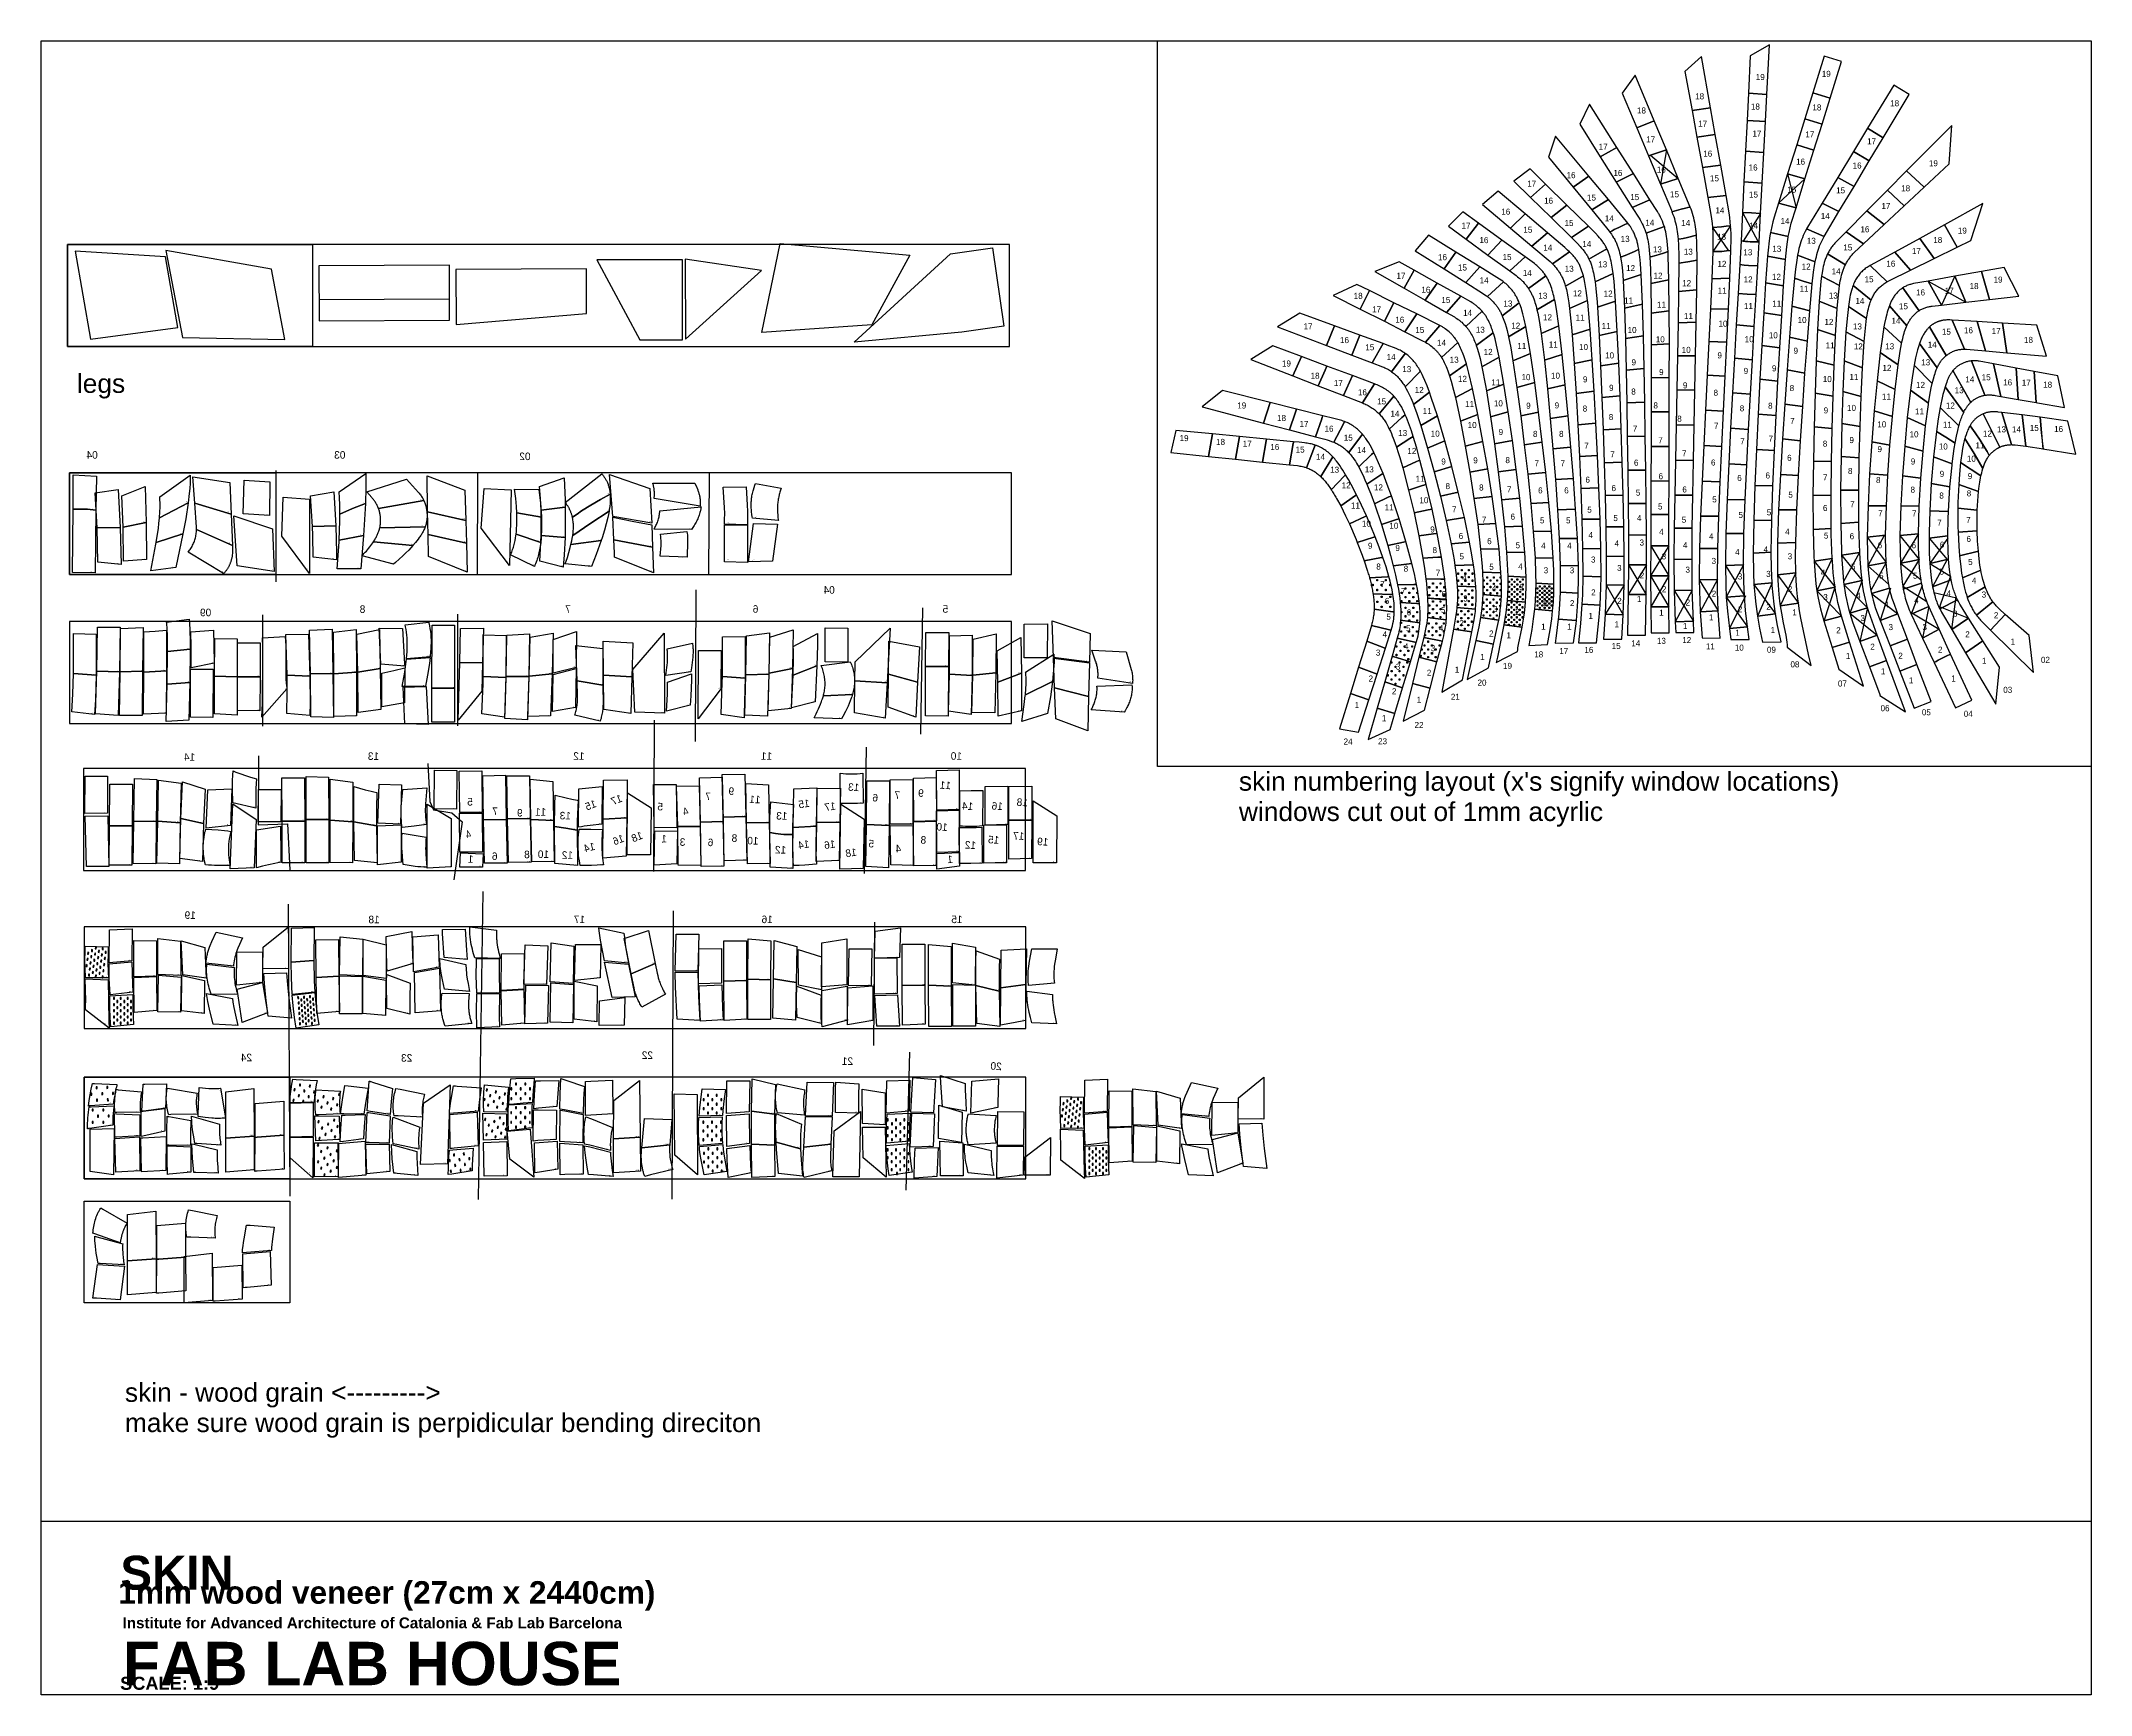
# Model space of a CAD drawing. Header units: millimetres. Extents: x 12942 to 18383, y 13072 to 17462.
import ezdxf

# ---------------------------------------------------------------- set-up
doc = ezdxf.new("R2010")
doc.units = ezdxf.units.MM
doc.header["$LTSCALE"] = 100
doc.header["$MEASUREMENT"] = 0
for name, color, linetype in [('CUT', 3, 'Continuous'), ('Default', 7, 'Continuous'), ('PERFORATION', 7, 'Continuous'), ('text', 1, 'Continuous')]:
    doc.layers.add(name, color=color, linetype=linetype)

msp = doc.modelspace()

# ---------------------------------------------------------------- texts
at = {"attachment_point": 7}
for s, insert, char_height, width, line_spacing_factor in [('{\\fArial|b0|i0|c0|p34;legs }', (13037.1, 16512.9), 50, 1154.65, 0.96388), ("{\\fArial|b0|i0|c0|p34;skin numbering layout (x's signify window locations)\\Pwindows cut out of 1mm acyrlic }", (16121.1, 15376.7), 50, 4836.78, 0.9639), ('{\\fArial|b0|i0|c0|p34;skin - wood grain <--------->\\Pmake sure wood grain is perpidicular bending direciton}', (13164.6, 13755), 50, 3613.39, 0.96388), ('{\\fArial|b1|i0|c0|p34;SKIN}', (13152.6, 13350.6), 90, 2101.81, 0.963867), ('{\\fArial|b1|i0|c0|p34;1mm wood veneer (27cm x 2440cm)}', (13146.9, 13296.4), 60, 2059.64, 0.9639), ('{\\fArial|b1|i0|c0|p34;Institute for Advanced Architecture of Catalonia & Fab Lab Barcelona}', (13158.4, 13249), 28.8, 3147.041, 0.963852), ('{\\fArial|b1|i0|c0|p34;FAB LAB HOUSE}', (13159.3, 13096.7), 115.2, 1599.68, 0.963852), ('{\\fArial|b1|i0|c0|p34;SCALE: 1:9}', (13151.9, 13085.7), 34.56, 784.274, 0.96388)]:
    msp.add_mtext(s, dxfattribs=dict(at, insert=insert, char_height=char_height, width=width, line_spacing_factor=line_spacing_factor))
at = {"layer": 'text', "attachment_point": 1}
for s, insert, char_height, width in [('19', (17492.8, 17374.2), 16, 7.512), ('19', (17668, 17382.6), 16, 7.512), ('18', (17332, 17323), 16, 7.512), ('18', (17849.6, 17304.6), 16, 7.512), ('18', (17177.6, 17285.4), 16, 7.512), ('17', (17340, 17250.2), 16, 7.512), ('18', (17480, 17295.8), 16, 7.512), ('18', (17643.2, 17293.4), 16, 7.512), ('17', (17202, 17208.6), 16, 7.512), ('17', (17484, 17224.2), 16, 7.512), ('17', (17624.4, 17221.8), 16, 7.512), ('17', (17788.4, 17203.8), 16, 7.512), ('17', (17076, 17189.4), 16, 7.512), ('16', (17353.5, 17170.9), 16, 7.512), ('16', (17599.9, 17149.7), 16, 7.512), ('16', (17749.9, 17139.3), 16, 7.512), ('19', (17952.4, 17145.4), 16, 7.512), ('17', (16886.4, 17091.4), 16, 7.512), ('16', (16990.7, 17113.7), 16, 7.512), ('16', (17115.1, 17119.7), 16, 7.512), ('16', (17230.3, 17128.5), 16, 7.512), ('15', (17371.3, 17105.5), 16, 7.512), ('16', (17473.9, 17134.1), 16, 7.512), ('16', (16931.1, 17046.1), 16, 7.512), ('15', (17044.9, 17054.3), 16, 7.512), ('15', (17159.7, 17055.5), 16, 7.512), ('15', (17265.3, 17063.1), 16, 7.512), ('15', (17474.9, 17062.3), 16, 7.512), ('15', (17576.5, 17075.5), 16, 7.512), ('15', (17706.1, 17073.5), 16, 7.512), ('17', (17826.4, 17031.8), 16, 7.512), ('18', (17878.8, 17079), 16, 7.512), ('17', (16712, 16979.8), 16, 7.512), ('16', (16817.5, 17016.9), 16, 7.512), ('15', (16985.3, 16986.7), 16, 7.512), ('14', (17092.2, 16998.8), 16, 7.512), ('14', (17199.8, 16987.6), 16, 7.512), ('14', (17295, 16986.8), 16, 7.512), ('14', (17385.8, 17020.4), 16, 7.512), ('14', (17475.4, 16980), 16, 7.512), ('14', (17558.6, 16992), 16, 7.512), ('14', (17665.4, 17005.2), 16, 7.512), ('16', (16759.5, 16941.3), 16, 7.512), ('15', (16876.1, 16969.1), 16, 7.512), ('14', (16929, 16921.6), 16, 7.512), ('14', (17032.6, 16931.2), 16, 7.512), ('13', (17134.3, 16944.7), 16, 7.512), ('13', (17390.3, 16950.3), 16, 7.512), ('13', (17628.3, 16939.5), 16, 7.512), ('15', (17725.3, 16921.9), 16, 7.512), ('16', (17770.7, 16970.1), 16, 7.512), ('18', (17964, 16941.8), 16, 7.512), ('19', (18029.2, 16966.6), 16, 7.512), ('16', (16649.5, 16896.1), 16, 7.512), ('15', (16702.5, 16868.7), 16, 7.512), ('15', (16820.9, 16896.3), 16, 7.512), ('13', (17074.7, 16877.1), 16, 7.512), ('12', (17148.7, 16867.1), 16, 7.512), ('13', (17219.9, 16916.7), 16, 7.512), ('13', (17301.9, 16910.7), 16, 7.512), ('12', (17391.1, 16878.3), 16, 7.512), ('13', (17459.9, 16909.1), 16, 7.512), ('13', (17536.7, 16918.3), 16, 7.512), ('12', (17614.7, 16871.1), 16, 7.512), ('16', (17839.5, 16878.9), 16, 7.512), ('17', (17907.2, 16912.2), 16, 7.512), ('17', (16539.2, 16846.6), 16, 7.512), ('14', (16760.2, 16834.8), 16, 7.512), ('14', (16874.6, 16854.4), 16, 7.512), ('13', (16985.9, 16865.5), 16, 7.512), ('12', (17221.5, 16847.1), 16, 7.512), ('12', (17297.5, 16827.1), 16, 7.512), ('12', (17460.7, 16837.1), 16, 7.512), ('12', (17535.9, 16843.9), 16, 7.512), ('11', (17609.1, 16812.3), 16, 7.512), ('14', (17694.2, 16858.4), 16, 7.512), ('15', (17781.7, 16837.5), 16, 7.512), ('18', (18060.4, 16819.4), 16, 7.512), ('19', (18124, 16836.6), 16, 7.512), ('18', (16425.8, 16793.5), 16, 7.512), ('17', (16474.8, 16757.8), 16, 7.512), ('16', (16605.5, 16809.7), 16, 7.512), ('15', (16658.5, 16782.3), 16, 7.512), ('13', (16823.1, 16773.1), 16, 7.512), ('13', (16915.9, 16793.9), 16, 7.512), ('12', (17007.5, 16799.9), 16, 7.512), ('12', (17089.1, 16799.5), 16, 7.512), ('11', (17143.5, 16781.1), 16, 7.512), ('11', (17230.7, 16769.9), 16, 7.512), ('11', (17391.9, 16807.5), 16, 7.512), ('11', (17461.5, 16766.3), 16, 7.512), ('11', (17536.7, 16773.1), 16, 7.512), ('13', (17686.7, 16794.3), 16, 7.512), ('14', (17757.4, 16780), 16, 7.512), ('15', (17872.9, 16765.9), 16, 7.512), ('16', (17918.3, 16802.5), 16, 7.512), ('17', (17994.4, 16807), 16, 7.512), ('17', (16292.8, 16712.8), 16, 7.512), ('16', (16536.2, 16730.2), 16, 7.512), ('14', (16716.2, 16748.4), 16, 7.512), ('13', (16749.9, 16703.5), 16, 7.512), ('12', (16843.9, 16714.3), 16, 7.512), ('12', (16928.3, 16736.7), 16, 7.512), ('11', (17014.7, 16735.9), 16, 7.512), ('11', (17083.9, 16713.5), 16, 7.512), ('10', (17152.7, 16702.9), 16, 7.512), ('11', (17302.3, 16739.9), 16, 7.512), ('10', (17393.9, 16719.7), 16, 7.512), ('10', (17603.9, 16729.3), 16, 7.512), ('12', (17675.1, 16724.3), 16, 7.512), ('13', (17750.7, 16712.3), 16, 7.512), ('14', (17853, 16727.2), 16, 7.512), ('16', (16389.4, 16676), 16, 7.512), ('15', (16456.5, 16657.1), 16, 7.512), ('15', (16589.2, 16702.9), 16, 7.512), ('14', (16646.9, 16668.9), 16, 7.512), ('11', (16859.9, 16660.7), 16, 7.512), ('11', (16943.5, 16664.3), 16, 7.512), ('10', (17023.9, 16657.7), 16, 7.512), ('10', (17227.5, 16678.1), 16, 7.512), ('10', (17296.3, 16650.1), 16, 7.512), ('10', (17463.5, 16678.5), 16, 7.512), ('10', (17527.5, 16688.9), 16, 7.512), ('11', (17678.3, 16661.9), 16, 7.512), ('12', (17753.1, 16659.1), 16, 7.512), ('13', (17836.3, 16659.5), 16, 7.512), ('14', (17949.4, 16664), 16, 7.512), ('15', (17986.9, 16698.3), 16, 7.512), ('16', (18045.5, 16702.1), 16, 7.512), ('17', (18118.8, 16699.8), 16, 7.512), ('18', (18204.8, 16676.6), 16, 7.512), ('19', (16235.4, 16613.9), 16, 7.512), ('14', (16513.3, 16631.1), 16, 7.512), ('13', (16554.6, 16599), 16, 7.512), ('13', (16680.6, 16624), 16, 7.512), ('12', (16770.7, 16644.7), 16, 7.512), ('10', (17093.1, 16635.3), 16, 7.512), ('9', (17163.1, 16617.1), 16, 7.512), ('9', (17391.1, 16635.5), 16, 7.512), ('9', (17460.7, 16594.3), 16, 7.512), ('9', (17535.9, 16601.1), 16, 7.512), ('9', (17593.1, 16647.9), 16, 7.512), ('12', (17829.1, 16602.3), 16, 7.512), ('13', (17931.9, 16617.1), 16, 7.512), ('18', (16311.4, 16581.5), 16, 7.512), ('17', (16373, 16561.9), 16, 7.512), ('12', (16587.8, 16543.8), 16, 7.512), ('12', (16702.6, 16573.2), 16, 7.512), ('11', (16791.1, 16563.9), 16, 7.512), ('10', (16871.1, 16577.7), 16, 7.512), ('10', (16949.5, 16581.7), 16, 7.512), ('9', (17034.3, 16571.9), 16, 7.512), ('9', (17103.5, 16549.5), 16, 7.512), ('9', (17236.3, 16591.1), 16, 7.512), ('9', (17299.5, 16555.9), 16, 7.512), ('8', (17582.8, 16548.7), 16, 7.512), ('10', (17670.7, 16572.5), 16, 7.512), ('11', (17741.5, 16578.3), 16, 7.512), ('12', (17918.3, 16557.1), 16, 7.512), ('13', (18020.7, 16543.1), 16, 7.512), ('14', (18049, 16571.6), 16, 7.512), ('15', (18092.5, 16577.5), 16, 7.512), ('16', (18149.5, 16563.7), 16, 7.512), ('17', (18198.8, 16563), 16, 7.512), ('18', (18255.6, 16557.8), 16, 7.512), ('19', (16116.8, 16502.5), 16, 7.512), ('16', (16437, 16537.5), 16, 7.512), ('15', (16488, 16513.5), 16, 7.512), ('11', (16609, 16487.8), 16, 7.512), ('11', (16721.4, 16506.4), 16, 7.512), ('10', (16797.9, 16508.1), 16, 7.512), ('9', (16883.5, 16501.9), 16, 7.512), ('9', (16959.1, 16502.7), 16, 7.512), ('8', (17033.6, 16494.3), 16, 7.512), ('8', (17162.4, 16539.5), 16, 7.512), ('8', (17221.2, 16502.7), 16, 7.512), ('8', (17380.8, 16536.3), 16, 7.512), ('8', (17450.4, 16495.1), 16, 7.512), ('8', (17525.6, 16501.9), 16, 7.512), ('9', (17673.1, 16489.5), 16, 7.512), ('10', (17735.1, 16496.1), 16, 7.512), ('11', (17827.9, 16526.3), 16, 7.512), ('11', (17915.5, 16486.7), 16, 7.512), ('12', (17997.5, 16502.3), 16, 7.512), ('18', (16222.4, 16469.3), 16, 7.512), ('17', (16282, 16453.7), 16, 7.512), ('16', (16348.4, 16440.9), 16, 7.512), ('14', (16523.3, 16480.7), 16, 7.512), ('10', (16728.2, 16450.6), 16, 7.512), ('9', (16810.3, 16432.3), 16, 7.512), ('8', (17102.8, 16471.9), 16, 7.512), ('7', (17166.4, 16440.8), 16, 7.512), ('8', (17284.4, 16467.5), 16, 7.512), ('7', (17382, 16448.8), 16, 7.512), ('7', (17584, 16461.2), 16, 7.512), ('10', (17815.5, 16452.5), 16, 7.512), ('11', (17989.5, 16451.5), 16, 7.512), ('13', (18133.1, 16439.1), 16, 7.512), ('14', (18173, 16439.2), 16, 7.512), ('15', (18220.1, 16443.1), 16, 7.512), ('16', (18284.7, 16440.1), 16, 7.512), ('19', (15963.7, 16415.9), 16, 7.512), ('18', (16060.5, 16405.9), 16, 7.512), ('17', (16131.3, 16401.1), 16, 7.512), ('16', (16204.5, 16392.3), 16, 7.512), ('15', (16271.7, 16385.5), 16, 7.512), ('15', (16399.4, 16417), 16, 7.512), ('14', (16434.7, 16384.2), 16, 7.512), ('13', (16543.8, 16429.5), 16, 7.512), ('12', (16568.2, 16381.9), 16, 7.512), ('10', (16630.2, 16427.8), 16, 7.512), ('8', (16901.6, 16427.1), 16, 7.512), ('8', (16970.8, 16427.1), 16, 7.512), ('7', (17037.6, 16395.6), 16, 7.512), ('7', (17234, 16410.4), 16, 7.512), ('7', (17451.6, 16407.6), 16, 7.512), ('7', (17526.8, 16414.4), 16, 7.512), ('8', (17670.8, 16401.1), 16, 7.512), ('9', (17741.5, 16410.7), 16, 7.512), ('9', (17815.9, 16386.7), 16, 7.512), ('10', (17901.1, 16426.1), 16, 7.512), ('10', (17978.7, 16393.7), 16, 7.512), ('11', (18075.9, 16396.7), 16, 7.512), ('12', (18095.9, 16427.9), 16, 7.512), ('14', (16325.7, 16366.3), 16, 7.512), ('13', (16363.3, 16331.9), 16, 7.512), ('13', (16455.2, 16332.9), 16, 7.512), ('9', (16658.2, 16353.8), 16, 7.512), ('9', (16743, 16356.8), 16, 7.512), ('8', (16828.4, 16357.5), 16, 7.512), ('7', (16905.6, 16349.2), 16, 7.512), ('7', (16974.8, 16349.2), 16, 7.512), ('7', (17106.8, 16373.2), 16, 7.512), ('6', (17169.6, 16350.8), 16, 7.512), ('7', (17297.2, 16375.2), 16, 7.512), ('6', (17374, 16351.2), 16, 7.512), ('6', (17576, 16363.6), 16, 7.512), ('8', (17737.6, 16328.7), 16, 7.512), ('9', (17904.3, 16353.9), 16, 7.512), ('10', (18053.1, 16361.3), 16, 7.512), ('12', (16393.7, 16290.3), 16, 7.512), ('12', (16479.6, 16285.3), 16, 7.512), ('11', (16590.2, 16307.9), 16, 7.512), ('8', (16669.5, 16288.6), 16, 7.512), ('8', (16758.6, 16284.8), 16, 7.512), ('7', (16832.4, 16279.6), 16, 7.512), ('6', (16915.2, 16277.2), 16, 7.512), ('6', (16984.4, 16277.2), 16, 7.512), ('6', (17040.8, 16305.6), 16, 7.512), ('6', (17110, 16283.2), 16, 7.512), ('5', (17174.5, 16271.3), 16, 7.512), ('6', (17234.8, 16314.8), 16, 7.512), ('6', (17298, 16279.6), 16, 7.512), ('6', (17443.6, 16310), 16, 7.512), ('6', (17518.8, 16316.8), 16, 7.512), ('7', (17671.2, 16311.6), 16, 7.512), ('8', (17812, 16304.7), 16, 7.512), ('8', (17903.6, 16279.1), 16, 7.512), ('9', (17981.1, 16321.1), 16, 7.512), ('8', (18052.8, 16269.5), 16, 7.512), ('9', (18055.5, 16315.1), 16, 7.512), ('4-2', (13077.9, 16222.7), 2, 9.39), ('4-13', (13325.7, 16240), 2, 9.39), ('3-11', (13795.9, 16237.5), 2, 9.39), ('2-8', (14325.7, 16227.2), 2, 9.39), ('2-11', (14443.5, 16216.3), 2, 9.39), ('2-12', (14444.7, 16261.3), 2, 9.39), ('11', (16418.5, 16237.1), 16, 7.512), ('11', (16508, 16232.1), 16, 7.512), ('10', (16600.2, 16251.1), 16, 7.512), ('7', (16686.8, 16227.1), 16, 7.512), ('5', (17045.7, 16226.1), 16, 7.512), ('5', (17233.3, 16234.5), 16, 7.512), ('5', (17377.3, 16253.3), 16, 7.512), ('5', (17522.1, 16218.9), 16, 7.512), ('5', (17579.3, 16265.7), 16, 7.512), ('6', (17671.2, 16230.4), 16, 7.512), ('7', (17743.2, 16240.4), 16, 7.512), ('7', (17817.6, 16216.4), 16, 7.512), ('7', (17907.6, 16216.4), 16, 7.512), ('8', (17980, 16263.5), 16, 7.512), ('4-8', (13144.2, 16173.7), 2, 9.39), ('4-10', (13212.8, 16186.7), 2, 9.39), ('4-17', (13435, 16212.4), 2, 9.39), ('3-2', (13540.7, 16206.1), 2, 9.39), ('3-8', (13715.8, 16180.3), 2, 9.39), ('2-5', (14260.9, 16202.2), 2, 9.39), ('10', (16447.7, 16189.1), 16, 7.512), ('10', (16520.4, 16183.3), 16, 7.512), ('9', (16629, 16173.5), 16, 7.512), ('7', (16765.9, 16199.3), 16, 7.512), ('6', (16842, 16207.6), 16, 7.512), ('5', (16920.1, 16197.7), 16, 7.512), ('5', (16989.3, 16197.7), 16, 7.512), ('5', (17114.9, 16203.7), 16, 7.512), ('4', (17177.6, 16204), 16, 7.512), ('4', (17236.4, 16167.2), 16, 7.512), ('5', (17296.5, 16199.3), 16, 7.512), ('5', (17446.9, 16212.1), 16, 7.512), ('4', (17570.8, 16167.6), 16, 7.512), ('7', (17974.4, 16191.6), 16, 7.512), ('7', (18051.2, 16198.4), 16, 7.512), ('4-12', (13310.2, 16156.5), 2, 9.39), ('4-16', (13438.8, 16130.6), 2, 9.39), ('3-10', (13789.6, 16152.8), 2, 9.39), ('2-4', (14260.1, 16137.8), 2, 9.39), ('2-7', (14325.4, 16147.9), 2, 9.39), ('2-10', (14421.6, 16139), 2, 9.39), ('9', (16463.7, 16130.3), 16, 7.512), ('9', (16536.4, 16124.5), 16, 7.512), ('8', (16635, 16118.7), 16, 7.512), ('6', (16704.4, 16156.3), 16, 7.512), ('6', (16779.9, 16142.5), 16, 7.512), ('5', (16855.3, 16131.7), 16, 7.512), ('4', (16923.2, 16130.4), 16, 7.512), ('4', (16992.4, 16130.4), 16, 7.512), ('4', (17048.8, 16158.8), 16, 7.512), ('4', (17118, 16136.4), 16, 7.512), ('3', (17184.4, 16138.8), 16, 7.512), ('4', (17299.6, 16132), 16, 7.512), ('4', (17368.8, 16155.2), 16, 7.512), ('4', (17438.4, 16114), 16, 7.512), ('4', (17513.6, 16120.8), 16, 7.512), ('5', (17673.7, 16157.3), 16, 7.512), ('6', (17742, 16155.6), 16, 7.512), ('6', (17816.4, 16131.6), 16, 7.512), ('6', (17906.4, 16131.6), 16, 7.512), ('6', (17981.2, 16133.2), 16, 7.512), ('6', (18052, 16148.4), 16, 7.512), ('4-1', (13073.5, 16054.7), 2, 9.39), ('4-7', (13144.7, 16076.1), 2, 9.39), ('4-9', (13214.1, 16088.6), 2, 9.39), ('4-11', (13290.6, 16067), 2, 9.39), ('4-15', (13419.6, 16055), 2, 9.39), ('4-18', (13552.1, 16058.6), 2, 9.39), ('3-1', (13646.9, 16062.5), 2, 9.39), ('3-7', (13715.8, 16089.5), 2, 9.39), ('3-9', (13781.4, 16064.7), 2, 9.39), ('2-1', (14178.6, 16082.9), 2, 9.39), ('2-3', (14244.4, 16074.1), 2, 9.39), ('2-6', (14321.3, 16069.8), 2, 9.39), ('2-9', (14394.6, 16071), 2, 9.39), ('2-2', (14642.3, 16092.5), 2, 9.39), ('8', (16485.7, 16075.1), 16, 7.512), ('8', (16558.4, 16069.3), 16, 7.512), ('7', (16643.5, 16058.4), 16, 7.512), ('5', (16706.5, 16102.1), 16, 7.512), ('5', (16785.6, 16074.3), 16, 7.512), ('4', (16862.4, 16075.2), 16, 7.512), ('3', (16930, 16065.2), 16, 7.512), ('3', (16999.2, 16065.2), 16, 7.512), ('3', (17055.6, 16093.6), 16, 7.512), ('3', (17124.8, 16071.2), 16, 7.512), ('2', (17184.8, 16051.6), 16, 7.512), ('3', (17243.2, 16102), 16, 7.512), ('3', (17306.4, 16066.8), 16, 7.512), ('3', (17375.6, 16090), 16, 7.512), ('3', (17520.4, 16055.6), 16, 7.512), ('3', (17577.6, 16102.4), 16, 7.512), ('4', (17665.2, 16059.2), 16, 7.512), ('5', (17745.7, 16074.9), 16, 7.512), ('5', (17820.1, 16050.9), 16, 7.512), ('5', (17910.1, 16050.9), 16, 7.512), ('5', (17980.5, 16061.7), 16, 7.512), ('5', (18056.5, 16087.3), 16, 7.512), ('7', (16496.5, 16029.1), 16, 7.512), ('7', (16550.9, 16009.5), 16, 7.512), ('6', (16659.1, 16002.4), 16, 7.512), ('4', (16713.6, 16045.5), 16, 7.512), ('4', (16792.7, 16017.7), 16, 7.512), ('3', (16865.2, 16020), 16, 7.512), ('2', (17056, 16006.4), 16, 7.512), ('2', (17243.6, 16014.8), 16, 7.512), ('2', (17376, 16002.8), 16, 7.512), ('3', (17445.2, 16048.8), 16, 7.512), ('2', (17578, 16015.2), 16, 7.512), ('4', (17759.2, 15997.6), 16, 7.512), ('4', (17998.8, 16003.6), 16, 7.512), ('4', (18066.4, 16038), 16, 7.512), ('3', (18092.4, 16000.8), 16, 7.512), ('6', (16508.5, 15983.9), 16, 7.512), ('5', (16512.5, 15941.9), 16, 7.512), ('6', (16566.5, 15953.5), 16, 7.512), ('5', (16657.4, 15960), 16, 7.512), ('3', (16716.4, 15990.3), 16, 7.512), ('3', (16795.5, 15962.5), 16, 7.512), ('2', (16854.8, 15954.8), 16, 7.512), ('2', (16930.4, 15978), 16, 7.512), ('2', (16999.6, 15978), 16, 7.512), ('1', (17048.8, 15944), 16, 7.512), ('2', (17125.2, 15984), 16, 7.512), ('1', (17177.6, 15989.2), 16, 7.512), ('1', (17236.4, 15952.4), 16, 7.512), ('2', (17306.8, 15979.6), 16, 7.512), ('2', (17445.6, 15961.6), 16, 7.512), ('2', (17520.8, 15968.4), 16, 7.512), ('1', (17589.6, 15953.6), 16, 7.512), ('3', (17672, 15994), 16, 7.512), ('4', (17833.6, 15973.6), 16, 7.512), ('4', (17913.2, 15985.2), 16, 7.512), ('3', (18016.4, 15950), 16, 7.512), ('2', (18124.8, 15946), 16, 7.512), ('4', (16502.5, 15895.5), 16, 7.512), ('5', (16564.8, 15911.1), 16, 7.512), ('4', (16651.9, 15912), 16, 7.512), ('2', (16706, 15925.1), 16, 7.512), ('2', (16785.1, 15897.3), 16, 7.512), ('1', (16831.2, 15892.8), 16, 7.512), ('1', (16923.2, 15915.6), 16, 7.512), ('1', (16992.4, 15915.6), 16, 7.512), ('1', (17118, 15921.6), 16, 7.512), ('1', (17299.6, 15917.2), 16, 7.512), ('1', (17368.8, 15940.4), 16, 7.512), ('1', (17438.4, 15899.2), 16, 7.512), ('1', (17532.4, 15906.8), 16, 7.512), ('2', (17706.4, 15906), 16, 7.512), ('3', (17770.8, 15938.4), 16, 7.512), ('3', (17845.2, 15914.4), 16, 7.512), ('3', (17935.2, 15914.4), 16, 7.512), ('2', (18048.8, 15895.2), 16, 7.512), ('9-13', (13330.2, 15849.8), 2, 9.39), ('3', (16484.5, 15846.7), 16, 7.512), ('4', (16559.3, 15863.1), 16, 7.512), ('3', (16630.3, 15858.4), 16, 7.512), ('1', (16761.5, 15835.3), 16, 7.512), ('18', (16904.9, 15841.9), 16, 7.512), ('17', (16971.3, 15850.7), 16, 7.512), ('16', (17038.1, 15853.9), 16, 7.512), ('15', (17110.5, 15864.3), 16, 7.512), ('14', (17162.5, 15871.5), 16, 7.512), ('13', (17230.5, 15877.9), 16, 7.512), ('12', (17297.7, 15879.9), 16, 7.512), ('11', (17360.5, 15863.1), 16, 7.512), ('10', (17437.3, 15859.9), 16, 7.512), ('09', (17522.5, 15854.3), 16, 7.512), ('1', (17732, 15838), 16, 7.512), ('2', (17796.8, 15862.4), 16, 7.512), ('2', (17871.2, 15838.4), 16, 7.512), ('2', (17976.4, 15854.4), 16, 7.512), ('1', (18169.2, 15876), 16, 7.512), ('9-4', (13077.6, 15782.2), 2, 9.39), ('9-6', (13141.3, 15790.7), 2, 9.39), ('9-8', (13205, 15791.8), 2, 9.39), ('9-10', (13267.4, 15793.3), 2, 9.39), ('9-1', (13395, 15812.8), 2, 9.39), ('8-4', (13649.8, 15779.3), 2, 9.39), ('8-6', (13710.4, 15786), 2, 9.39), ('8-8', (13772.2, 15789.5), 2, 9.39), ('8-10', (13835, 15798.6), 2, 9.39), ('8-14', (13899.8, 15806.2), 2, 9.39), ('8-13', (13967.1, 15830.3), 2, 9.39), ('7-2', (14106.5, 15814.8), 2, 9.39), ('7-8', (14229.9, 15778.2), 2, 9.39), ('7-10', (14290.6, 15785.4), 2, 9.39), ('7-12', (14354.5, 15802.3), 2, 9.39), ('7-14', (14659.3, 15790.1), 2, 9.39), ('6-9', (14865.7, 15784.3), 2, 9.39), ('6-11', (14929, 15800.2), 2, 9.39), ('6-13', (14993.8, 15806.4), 2, 9.39), ('6-2', (15073.6, 15816.5), 2, 9.39), ('5-2', (15342, 15806), 2, 9.39), ('5-8', (15406.9, 15781.3), 2, 9.39), ('5-10', (15468.6, 15787.1), 2, 9.39), ('5-12', (15536.7, 15786), 2, 9.39), ('5-3', (15603.7, 15828), 2, 9.39), ('5-19', (15715.3, 15818.5), 2, 9.39), ('2', (16465.3, 15777.9), 16, 7.512), ('3', (16537.7, 15809.5), 16, 7.512), ('2', (16619.9, 15793.2), 16, 7.512), ('1', (16694, 15801.5), 16, 7.512), ('19', (16822.1, 15811.5), 16, 7.512), ('08', (17584.9, 15815.5), 16, 7.512), ('1', (17824.8, 15796.8), 16, 7.512), ('1', (18093.2, 15825.2), 16, 7.512), ('02', (18249.7, 15827.5), 16, 7.512), ('9-12', (13329.1, 15762.3), 2, 9.39), ('9-16', (13455.9, 15777), 2, 9.39), ('9-18', (13515.1, 15777.2), 2, 9.39), ('8-1', (13588.4, 15744), 2, 9.39), ('8-12', (13955.8, 15752.8), 2, 9.39), ('8-18', (14032.5, 15747.2), 2, 9.39), ('7-1', (14105.2, 15738.1), 2, 9.39), ('7-6', (14168.6, 15775.6), 2, 9.39), ('7-16', (14425.9, 15756.5), 2, 9.39), ('7-18', (14503.2, 15777.7), 2, 9.39), ('6-1', (14739.4, 15745.2), 2, 9.39), ('6-7', (14804.4, 15774.3), 2, 9.39), ('6-15', (15087.6, 15731), 2, 9.39), ('6-19', (15178.8, 15762.4), 2, 9.39), ('6-17', (15260, 15766.1), 2, 9.39), ('5-14', (15619.2, 15764.6), 2, 9.39), ('5-18', (15713.9, 15726.6), 2, 9.39), ('5-16', (15829.1, 15762.2), 2, 9.39), ('2', (16527.3, 15744.3), 16, 7.512), ('21', (16683.7, 15729.5), 16, 7.512), ('20', (16754.5, 15767.1), 16, 7.512), ('07', (17710.9, 15764.7), 16, 7.512), ('1', (17899.2, 15772.8), 16, 7.512), ('1', (18011.6, 15778), 16, 7.512), ('03', (18149.7, 15747.9), 16, 7.512), ('9-3', (13075.5, 15678.9), 2, 9.39), ('9-5', (13139.2, 15674.2), 2, 9.39), ('9-7', (13202, 15673.6), 2, 9.39), ('9-9', (13267.9, 15680.8), 2, 9.39), ('9-19', (13390.9, 15669.2), 2, 9.39), ('9-15', (13454.4, 15675.9), 2, 9.39), ('9-17', (13515.8, 15687), 2, 9.39), ('8-3', (13648.4, 15674.9), 2, 9.39), ('8-7', (13772.3, 15673.5), 2, 9.39), ('8-9', (13837.6, 15690.1), 2, 9.39), ('8-11', (13900.4, 15707.4), 2, 9.39), ('7-5', (14165, 15671.6), 2, 9.39), ('7-9', (14288, 15674.2), 2, 9.39), ('7-11', (14354.2, 15695.8), 2, 9.39), ('7-17', (14499.8, 15680.6), 2, 9.39), ('7-19', (14588, 15680.8), 2, 9.39), ('7-13', (14657.4, 15701.5), 2, 9.39), ('6-8', (14864.9, 15674.1), 2, 9.39), ('6-10', (14925.1, 15693.6), 2, 9.39), ('6-12', (14988.6, 15711.4), 2, 9.39), ('6-16', (15255.1, 15673), 2, 9.39), ('5-1', (15343.1, 15673), 2, 9.39), ('5-7', (15404.2, 15678.3), 2, 9.39), ('5-9', (15465.8, 15682.2), 2, 9.39), ('5-11', (15536.7, 15686.6), 2, 9.39), ('5-13', (15606, 15679.6), 2, 9.39), ('5-15', (15808.4, 15685), 2, 9.39), ('1', (16428.5, 15707.5), 16, 7.512), ('1', (16500.5, 15672.7), 16, 7.512), ('1', (16593.1, 15721.6), 16, 7.512), ('06', (17824.1, 15699.1), 16, 7.512), ('05', (17933.7, 15688.3), 16, 7.512), ('04', (18044.9, 15684.3), 16, 7.512), ('9-11', (13327.9, 15661.8), 2, 9.39), ('8-5', (13711.7, 15669.1), 2, 9.39), ('8-15', (13962.5, 15651.4), 2, 9.39), ('8-17', (14032.8, 15656.3), 2, 9.39), ('7-7', (14226.8, 15663.5), 2, 9.39), ('7-15', (14419.5, 15660.7), 2, 9.39), ('6-6', (14802, 15668.7), 2, 9.39), ('6-14', (15060, 15666.6), 2, 9.39), ('6-18', (15174.7, 15668.7), 2, 9.39), ('5-17', (15712.9, 15637.9), 2, 9.39), ('22', (16587.3, 15654.7), 16, 7.512), ('24', (16398.9, 15610.7), 16, 7.512), ('23', (16490.5, 15611.5), 16, 7.512), ('14-3', (13108.1, 15415), 2, 9.39), ('14-12', (13501.1, 15430.3), 2, 9.39), ('13-8', (13696.7, 15398.8), 2, 9.39), ('12-3', (14035.4, 15426.2), 2, 9.39), ('12-5', (14104.3, 15417.4), 2, 9.39), ('12-7', (14168, 15400), 2, 9.39), ('12-9', (14232.2, 15401.7), 2, 9.39), ('12-17', (14488.6, 15402.3), 2, 9.39), ('11-9', (14803.6, 15406.5), 2, 9.39), ('11-13', (15115, 15442), 2, 9.39), ('10-11', (15369.8, 15425.3), 2, 9.39), ('10-18', (15562, 15398.3), 2, 9.39), ('14-5', (13174, 15382.2), 2, 9.39), ('14-7', (13237.6, 15394), 2, 9.39), ('14-9', (13302.5, 15390.5), 2, 9.39), ('14-11', (13363.3, 15390.1), 2, 9.39), ('14-15', (13435.1, 15383), 2, 9.39), ('13-1', (13569.3, 15392), 2, 9.39), ('13-6', (13632.9, 15395), 2, 9.39), ('13-10', (13760.2, 15393.2), 2, 9.39), ('13-12', (13822.7, 15383.9), 2, 9.39), ('13-4', (13885.6, 15387.4), 2, 9.39), ('13-14', (13956.1, 15384.7), 2, 9.39), ('12-11', (14292.3, 15397), 2, 9.39), ('12-13', (14355, 15372.4), 2, 9.39), ('12-15', (14421.4, 15385.5), 2, 9.39), ('11-5', (14619.6, 15376.1), 2, 9.39), ('11-4', (14682, 15379.3), 2, 9.39), ('11-7', (14743.5, 15393), 2, 9.39), ('11-11', (14865.7, 15389.9), 2, 9.39), ('11-13', (14927.7, 15358.2), 2, 9.39), ('11-15', (14989.7, 15380.8), 2, 9.39), ('11-17', (15053.1, 15391.6), 2, 9.39), ('10-6', (15182.3, 15383.6), 2, 9.39), ('10-7', (15247.8, 15386.6), 2, 9.39), ('10-9', (15309.5, 15395.4), 2, 9.39), ('10-14', (15432.6, 15380.7), 2, 9.39), ('10-16', (15499.6, 15385.3), 2, 9.39), ('14-10', (13359.6, 15288.7), 2, 9.39), ('12-4', (14104, 15311.7), 2, 9.39), ('12-16', (14486.1, 15300.9), 2, 9.39), ('12-18', (14551.7, 15305.1), 2, 9.39), ('11-8', (14805.5, 15290.7), 2, 9.39), ('11-16', (15052, 15289.8), 2, 9.39), ('10-10', (15371.7, 15313.7), 2, 9.39), ('10-17', (15561.6, 15295.6), 2, 9.39), ('14-1', (13112, 15274.5), 2, 9.39), ('14-4', (13172.1, 15278), 2, 9.39), ('14-6', (13236.5, 15281.5), 2, 9.39), ('14-8', (13300.4, 15281.4), 2, 9.39), ('14-13', (13433.1, 15276.6), 2, 9.39), ('14-16', (13497.1, 15270.3), 2, 9.39), ('14-14', (13569.4, 15284.6), 2, 9.39), ('13-5', (13633.2, 15283.7), 2, 9.39), ('13-7', (13698.6, 15283.7), 2, 9.39), ('13-9', (13760.7, 15283.5), 2, 9.39), ('13-11', (13825.4, 15284.3), 2, 9.39), ('13-16', (13888.6, 15284.9), 2, 9.39), ('13-13', (13955.8, 15272.3), 2, 9.39), ('13-17', (14021, 15272.3), 2, 9.39), ('12-1', (14104.9, 15273.2), 2, 9.39), ('12-6', (14168.8, 15283.9), 2, 9.39), ('12-8', (14233.1, 15285.6), 2, 9.39), ('12-10', (14294.8, 15286.4), 2, 9.39), ('12-12', (14356.6, 15277), 2, 9.39), ('12-14', (14426, 15278.1), 2, 9.39), ('11-1', (14621.2, 15280.7), 2, 9.39), ('11-3', (14683.5, 15276.3), 2, 9.39), ('11-6', (14744.6, 15274.5), 2, 9.39), ('11-10', (14868.3, 15281.5), 2, 9.39), ('11-12', (14928, 15268.6), 2, 9.39), ('11-14', (14990.9, 15279.9), 2, 9.39), ('11-18', (15115.1, 15268.3), 2, 9.39), ('10-5', (15182.6, 15269.9), 2, 9.39), ('10-4', (15248.1, 15276.7), 2, 9.39), ('10-8', (15309.7, 15276.9), 2, 9.39), ('10-1', (15370.9, 15274.1), 2, 9.39), ('10-12', (15431.6, 15283.2), 2, 9.39), ('10-15', (15494.8, 15284.5), 2, 9.39), ('10-19', (15626.3, 15284.8), 2, 9.39), ('19-5', (13173.4, 15023.8), 2, 9.39), ('18-3', (13655.7, 15024), 2, 9.39), ('17-1', (14062.9, 15027.9), 2, 9.39), ('17-13', (14149.7, 15030.1), 2, 9.39), ('17-12', (14490.5, 15020.2), 2, 9.39), ('15-17', (15211, 15032.2), 2, 9.39), ('19-2', (13110.5, 14978.7), 2, 9.39), ('19-7', (13238.6, 14982.7), 2, 9.39), ('19-9', (13303, 14985.4), 2, 9.39), ('19-11', (13370.2, 14978.9), 2, 9.39), ('19-14', (13441.9, 15010.7), 2, 9.39), ('19-16', (13520, 14965.2), 2, 9.39), ('19-17', (13588.9, 15002.6), 2, 9.39), ('18-6', (13722.8, 14982.2), 2, 9.39), ('18-8', (13785.1, 14983.9), 2, 9.39), ('18-10', (13847.3, 14977.3), 2, 9.39), ('18-14', (13918.6, 15016), 2, 9.39), ('18-15', (13988.7, 15006.4), 2, 9.39), ('17-9', (14345.8, 14964.6), 2, 9.39), ('17-16', (14417.2, 14977.6), 2, 9.39), ('16-4', (14676.5, 14997.2), 2, 9.39), ('16-3', (14739.5, 14963.7), 2, 9.39), ('16-6', (14806.8, 14971.3), 2, 9.39), ('16-8', (14869, 14973.3), 2, 9.39), ('16-10', (14937.1, 14967.4), 2, 9.39), ('15-14', (15621.8, 14963.9), 2, 9.39), ('19-4', (13175.8, 14940.4), 2, 9.39), ('19-13', (13452.2, 14934), 2, 9.39), ('18-3', (13658.6, 14940.3), 2, 9.39), ('18-12', (14068.7, 14943.2), 2, 9.39), ('17-2', (14149.4, 14937.9), 2, 9.39), ('17-5', (14215, 14948.1), 2, 9.39), ('17-7', (14274.7, 14960.8), 2, 9.39), ('17-11', (14509.9, 14927.8), 2, 9.39), ('16-11', (15005, 14947.7), 2, 9.39), ('16-16', (15071.8, 14959.6), 2, 9.39), ('16-4', (15136.5, 14958), 2, 9.39), ('15-3', (15204.5, 14936.9), 2, 9.39), ('15-6', (15280.5, 14959.1), 2, 9.39), ('15-9', (15348.4, 14957), 2, 9.39), ('15-10', (15411.5, 14960.5), 2, 9.39), ('15-12', (15476.3, 14945.5), 2, 9.39), ('15-16', (15545.8, 14959.5), 2, 9.39), ('19-3', (13176.4, 14854.1), 2, 9.39), ('19-6', (13239.2, 14891), 2, 9.39), ('19-8', (13303.5, 14887.2), 2, 9.39), ('19-10', (13365.9, 14884.6), 2, 9.39), ('19-1', (13596.7, 14872.1), 2, 9.39), ('18-2', (13669.9, 14853.8), 2, 9.39), ('18-5', (13724.3, 14888.2), 2, 9.39), ('18-7', (13786, 14883.4), 2, 9.39), ('18-9', (13847, 14878.6), 2, 9.39), ('18-11', (13909.7, 14884.9), 2, 9.39), ('18-16', (13992.2, 14891.4), 2, 9.39), ('18-13', (14073.8, 14856.6), 2, 9.39), ('17-4', (14214.4, 14857.4), 2, 9.39), ('17-6', (14278.2, 14857.6), 2, 9.39), ('17-8', (14346.1, 14859.2), 2, 9.39), ('17-10', (14409.1, 14862.5), 2, 9.39), ('16-1', (14681.2, 14865.3), 2, 9.39), ('16-2', (14743.4, 14866.9), 2, 9.39), ('16-5', (14806.8, 14868.7), 2, 9.39), ('16-7', (14868.5, 14867.4), 2, 9.39), ('16-9', (14935, 14867.2), 2, 9.39), ('16-12', (15003.3, 14859.6), 2, 9.39), ('16-14', (15073.3, 14865.3), 2, 9.39), ('16-15', (15140.4, 14865.4), 2, 9.39), ('15-5', (15279.6, 14855.6), 2, 9.39), ('15-15', (15545.7, 14865.4), 2, 9.39), ('15-13', (15626.7, 14857.1), 2, 9.39), ('19-12', (13452.3, 14852.5), 2, 9.39), ('17-3', (14149.4, 14848.3), 2, 9.39), ('17-17', (14481.8, 14852.1), 2, 9.39), ('15-1', (15211, 14850.3), 2, 9.39), ('15-8', (15349.4, 14849.1), 2, 9.39), ('15-7', (15412.5, 14849.7), 2, 9.39), ('15-11', (15477, 14850.7), 2, 9.39), ('24-6', (13124.1, 14644.5), 2, 9.39), ('23-6', (13656.3, 14649.3), 2, 9.39), ('22-6', (14234.3, 14648.6), 2, 9.39), ('22-7', (14299.9, 14636.4), 2, 9.39), ('24-7', (13123, 14588.7), 2, 9.39), ('24-5', (13193.9, 14622.1), 2, 9.39), ('24-9', (13263.4, 14632.1), 2, 9.39), ('24-14', (13346.8, 14616.6), 2, 9.39), ('23-5', (13725.9, 14617.8), 2, 9.39), ('23-9', (13789, 14617.2), 2, 9.39), ('23-12', (13859, 14617.4), 2, 9.39), ('23-15', (13943.1, 14610.2), 2, 9.39), ('23-16', (14093.2, 14624.6), 2, 9.39), ('22-4', (14168.9, 14621.7), 2, 9.39), ('22-12', (14370.3, 14621.4), 2, 9.39), ('22-17', (14448.8, 14617.2), 2, 9.39), ('21-4', (14740.3, 14613.8), 2, 9.39), ('21-7', (14811.8, 14622.5), 2, 9.39), ('21-10', (14878.3, 14617.6), 2, 9.39), ('21-13', (14958.3, 14614.6), 2, 9.39), ('21-16', (15031.8, 14611.2), 2, 9.39), ('20-2', (15101.9, 14620.2), 2, 9.39), ('20-10', (15172.1, 14589), 2, 9.39), ('20-6', (15235.2, 14624.5), 2, 9.39), ('20-8', (15299.9, 14620.8), 2, 9.39), ('20-12', (15386.4, 14626.9), 2, 9.39), ('20-15', (15470.8, 14633.6), 2, 9.39), ('19-5', (15761.8, 14624.8), 2, 9.39), ('19-7', (15827.1, 14583.7), 2, 9.39), ('19-9', (15891.5, 14586.4), 2, 9.39), ('19-14', (16030.4, 14611.7), 2, 9.39), ('19-17', (16177.4, 14603.6), 2, 9.39), ('24-4', (13193.9, 14559.6), 2, 9.39), ('24-8', (13260.4, 14571.1), 2, 9.39), ('24-11', (13328.9, 14534.1), 2, 9.39), ('24-13', (13408.8, 14535.6), 2, 9.39), ('24-19', (13497.1, 14559.1), 2, 9.39), ('24-17', (13575.8, 14561.2), 2, 9.39), ('23-2', (13653.7, 14557.8), 2, 9.39), ('23-4', (13726.1, 14549.2), 2, 9.39), ('23-8', (13787.8, 14550.9), 2, 9.39), ('23-11', (13856, 14540.1), 2, 9.39), ('23-17', (14091.5, 14532.6), 2, 9.39), ('22-3', (14160.3, 14549.8), 2, 9.39), ('22-5', (14234.1, 14580.5), 2, 9.39), ('22-9', (14298.7, 14549.9), 2, 9.39), ('22-11', (14369.8, 14540.7), 2, 9.39), ('22-19', (14520.8, 14555.6), 2, 9.39), ('22-16', (14599.8, 14535.2), 2, 9.39), ('21-3', (14740.7, 14538.3), 2, 9.39), ('21-6', (14813.2, 14538), 2, 9.39), ('21-9', (14878.6, 14534.9), 2, 9.39), ('21-12', (14947.9, 14528.1), 2, 9.39), ('21-15', (15029.7, 14536.8), 2, 9.39), ('20-4', (15233.6, 14543.6), 2, 9.39), ('20-7', (15297.9, 14530.9), 2, 9.39), ('20-11', (15373.7, 14543), 2, 9.39), ('20-14', (15466.9, 14539.4), 2, 9.39), ('20-17', (15539.3, 14531.4), 2, 9.39), ('19-2', (15699, 14579.7), 2, 9.39), ('19-4', (15764.3, 14541.4), 2, 9.39), ('19-11', (15958.7, 14579.9), 2, 9.39), ('19-13', (16040.7, 14535), 2, 9.39), ('19-16', (16108.5, 14566.2), 2, 9.39), ('23-14', (13933.6, 14526.5), 2, 9.39), ('23-19', (14010.6, 14485), 2, 9.39), ('22-14', (14441.7, 14523.4), 2, 9.39), ('19-6', (15827.7, 14492), 2, 9.39), ('19-8', (15892, 14488.2), 2, 9.39), ('19-10', (15954.4, 14485.6), 2, 9.39), ('19-1', (16185.1, 14473.1), 2, 9.39), ('24-1', (13123.5, 14459.4), 2, 9.39), ('24-2', (13193.4, 14467.1), 2, 9.39), ('24-3', (13262.9, 14467.6), 2, 9.39), ('24-10', (13329.4, 14463.1), 2, 9.39), ('24-12', (13401.9, 14460.6), 2, 9.39), ('24-18', (13498.1, 14468.1), 2, 9.39), ('24-16', (13577, 14470.9), 2, 9.39), ('23-1', (13652.6, 14459.8), 2, 9.39), ('23-3', (13720.7, 14451.4), 2, 9.39), ('23-18', (13794.8, 14454.9), 2, 9.39), ('23-10', (13857.9, 14464.4), 2, 9.39), ('23-13', (13931.3, 14455.1), 2, 9.39), ('23-7', (14071.2, 14465.3), 2, 9.39), ('22-2', (14168.1, 14453.3), 2, 9.39), ('22-8', (14303, 14470), 2, 9.39), ('22-10', (14371.5, 14457.5), 2, 9.39), ('22-13', (14449.5, 14452.4), 2, 9.39), ('22-18', (14522, 14466.2), 2, 9.39), ('22-15', (14607, 14468.9), 2, 9.39), ('21-2', (14751.1, 14464.5), 2, 9.39), ('22-5', (14817.1, 14460.5), 2, 9.39), ('21-8', (14881.3, 14451.2), 2, 9.39), ('21-11', (14952.4, 14453.5), 2, 9.39), ('21-14', (15030.8, 14465.5), 2, 9.39), ('21-17', (15104.2, 14450.7), 2, 9.39), ('20-3', (15243, 14461.3), 2, 9.39), ('20-5', (15308.8, 14451.7), 2, 9.39), ('20-9', (15379.2, 14453.5), 2, 9.39), ('20-13', (15458.2, 14455.3), 2, 9.39), ('20-16', (15538.6, 14454.7), 2, 9.39), ('20-18', (15609.7, 14454.7), 2, 9.39), ('19-3', (15764.9, 14455.1), 2, 9.39), ('19-12', (16040.7, 14453.5), 2, 9.39), ('23-15', (13392.7, 14288.3), 2, 9.39), ('23-16', (13543.9, 14255.1), 2, 9.39), ('24-13', (13151.9, 14217.6), 2, 9.39), ('24-19', (13236.7, 14233.6), 2, 9.39), ('24-17', (13314.9, 14237.8), 2, 9.39), ('24-16', (13316, 14147.5), 2, 9.39), ('23-17', (13542.2, 14163), 2, 9.39), ('24-18', (13237.7, 14142.6), 2, 9.39), ('24-19', (13386.6, 14122.1), 2, 9.39), ('24-17', (13464.8, 14126.3), 2, 9.39)]:
    msp.add_mtext(s, dxfattribs=dict(at, insert=insert, char_height=char_height, width=width))
at = {"layer": 'text', "extrusion": (0, 0, -1), "char_height": 20, "width": 9.39, "attachment_point": 1}
for s, insert, text_direction in [('04', (13092.4, 16373.4), (-1, 0, 0)), ('03', (13749.8, 16373.4), (-1, 0, 0)), ('02', (14241.1, 16369.6), (-1, 0, 0)), ('04', (15048.5, 16015.1), (-1, 0, 0)), ('09', (13393.6, 15955.2), (-1, 0, 0)), ('8', (13802.6, 15964.1), (-1, 0, 0)), ('7', (14347.7, 15964.5), (-1, 0, 0)), ('6', (14845.8, 15964.5), (-1, 0, 0)), ('5', (15349.5, 15964.5), (-1, 0, 0)), ('14', (13351.2, 15571.5), (-1, 0, 0)), ('13', (13839.2, 15574), (-1, 0, 0)), ('12', (14384.3, 15574.4), (-1, 0, 0)), ('11', (14882.4, 15574.4), (-1, 0, 0)), ('10', (15386.1, 15574.4), (-1, 0, 0)), ('5', (14087.9, 15452.8), (-1, 0, 0)), ('17', (14479.2, 15462.9), (-0.926205, -0.37702, 0)), ('7', (14719.9, 15467), (-0.999643, 0.026708, 0)), ('9', (14781.8, 15480.8), (-0.999643, 0.026708, 0)), ('11', (14851.8, 15458.7), (-0.999643, 0.026708, 0)), ('13', (15114.2, 15490.8), (-0.998606, 0.052791, 0)), ('6', (15163.9, 15463.2), (-0.998606, 0.052791, 0)), ('7', (15222.1, 15470.3), (-0.998606, 0.052791, 0)), ('9', (15285.2, 15475.7), (-0.998606, 0.052791, 0)), ('11', (15357.4, 15496), (-0.998606, 0.052791, 0)), ('18', (15561.6, 15450.6), (-0.998606, 0.052791, 0)), ('7', (14154.5, 15428), (-1, 0, 0)), ('9', (14220.1, 15423.6), (-1, 0, 0)), ('11', (14282.8, 15425.9), (-1, 0, 0)), ('13', (14348.3, 15416.1), (-1, 0, 0)), ('15', (14410.7, 15448.9), (-0.926205, -0.37702, 0)), ('5', (14592.9, 15439.8), (-0.999643, 0.026708, 0)), ('4', (14660.5, 15427.5), (-1, 0, 0)), ('13', (14923.1, 15415.1), (-0.999643, 0.026708, 0)), ('15', (14980, 15449.7), (-0.987127, -0.159938, 0)), ('17', (15049.1, 15442.2), (-0.987127, -0.159938, 0)), ('14', (15416.7, 15440.5), (-0.998606, 0.052791, 0)), ('16', (15495.2, 15440.8), (-0.998606, 0.052791, 0)), ('4', (14083.8, 15366.6), (-1, 0, 0)), ('16', (14484.2, 15356.7), (-0.926205, -0.37702, 0)), ('18', (14533.6, 15364.7), (-0.926205, -0.37702, 0)), ('1', (14602.4, 15355.3), (-0.998477, -0.055168, 0)), ('3', (14652, 15346), (-1, 0, 0)), ('6', (14726.6, 15344.8), (-0.999643, 0.026708, 0)), ('8', (14790, 15356.3), (-0.999643, 0.026708, 0)), ('10', (14846.3, 15349.1), (-0.999643, 0.026708, 0)), ('8', (15291.6, 15351.2), (-0.998606, 0.052791, 0)), ('10', (15348.7, 15385.3), (-0.998606, 0.052791, 0)), ('15', (15485.6, 15351.2), (-0.998606, 0.052791, 0)), ('17', (15551.9, 15361.5), (-0.998606, 0.052791, 0)), ('19', (15615.9, 15346.2), (-0.998606, 0.052791, 0)), ('1', (14089.9, 15300.8), (-1, 0, 0)), ('6', (14153.5, 15308.5), (-1, 0, 0)), ('8', (14239, 15313.1), (-1, 0, 0)), ('10', (14290.2, 15313.7), (-1, 0, 0)), ('12', (14353.8, 15311.6), (-1, 0, 0)), ('14', (14409.4, 15335.4), (-0.970535, -0.24096, 0)), ('12', (14919.7, 15325.1), (-0.999643, 0.026708, 0)), ('14', (14979.2, 15341.7), (-0.987127, -0.159938, 0)), ('16', (15048.2, 15341.6), (-0.987127, -0.159938, 0)), ('18', (15104.8, 15320), (-0.987127, -0.159938, 0)), ('5', (15153.4, 15341.3), (-0.998606, 0.052791, 0)), ('4', (15224.7, 15328.6), (-1, 0, 0)), ('1', (15360.4, 15301.4), (-0.990334, -0.138706, 0)), ('12', (15424, 15337.3), (-0.998606, 0.052791, 0)), ('19', (13352.8, 15152), (-1, 0, 0)), ('18', (13840.7, 15140.4), (-1, 0, 0)), ('17', (14385.8, 15140.8), (-1, 0, 0)), ('16', (14884, 15140.8), (-1, 0, 0)), ('15', (15387.6, 15140.8), (-1, 0, 0)), ('24', (13501.9, 14774.4), (-1, 0, 0)), ('23', (13927.3, 14773.2), (-1, 0, 0)), ('22', (14566.1, 14780.5), (-1, 0, 0)), ('21', (15097.2, 14764.5), (-1, 0, 0)), ('20', (15492.2, 14750.3), (-0.997962, 0.063816, 0))]:
    msp.add_mtext(s, dxfattribs=dict(at, insert=insert, text_direction=text_direction))
at = {"layer": 'text', "char_height": 2, "width": 9.39, "attachment_point": 1}
for s, insert, rotation in [('3-15', (13948.4, 16246.2), 351.2825), ('2-13', (14679.9, 16232.3), 345.2328), ('3-14', (13952.6, 16176.9), 351.2825), ('3-18', (14060.7, 16194.6), 2.8303), ('2-16', (14556, 16187.6), 4.9655), ('2-14', (14659.3, 16168.6), 357.1024), ('9-14', (14764.6, 16184.8), 346.6248), ('16-13', (14835.9, 16198.6), 24.9663), ('3-13', (13923.8, 16127.6), 351.2825), ('3-17', (14063.8, 16134.6), 2.8303), ('2-15', (14556.5, 16123), 4.9655), ('3-12', (13871.8, 16078), 351.2825), ('3-16', (14064.4, 16058.1), 2.8303), ('2-14', (14558, 16057.7), 4.9655), ('8-16', (14763.9, 16087.5), 329.1823), ('13-15', (14829, 16083.7), 24.9663), ('17-15', (14562.7, 15014.7), 21.7849), ('17-14', (14589.5, 14932.2), 27.3496), ('19-1', (13111.6, 14856), 320.5521), ('19-15', (13531.8, 14883), 19.1755), ('24-1', (13416.1, 14673.4), 86.9445), ('19-15', (16120.3, 14484), 19.1755), ('22-1', (14237.6, 14459), 333.6556), ('21-1', (14674.3, 14466.1), 318.1503), ('20-1', (15176.3, 14459.3), 317), ('19-1', (15700.1, 14457), 320.5521), ('24-14', (13142.8, 14278.5), 339.3974), ('23-18', (13143.1, 14125.1), 351.1166)]:
    msp.add_mtext(s, dxfattribs=dict(at, insert=insert, rotation=rotation))

# ---------------------------------------------------------------- linework, layer by layer
at = {"color": 6}
for p, q in [((17457.3, 17006.7), (17498.9, 16928.8)), ((17505.4, 17003.8), (17459.8, 16930.7)), ((17377.7, 16966.8), (17420.9, 16905.2)), ((17426.2, 16971.5), (17378.7, 16903.2))]:
    msp.add_line(p, q, dxfattribs=at)
for p, q in [((17412.1, 16069.8), (17462.6, 15989.3)), ((17342.9, 16031.8), (17393.4, 15949.3)), ((17391, 16032.9), (17345.4, 15947.3)), ((17488.1, 16019.4), (17545.3, 15941.5)), ((17536.1, 16023.8), (17497.4, 15935.2)), ((17550.8, 16045.4), (17606.1, 15969.5)), ((17599.3, 16050), (17557.7, 15962.8)), ((15153.7, 15123.7), (15151.4, 14796.1))]:
    msp.add_line(p, q)
for points in [[(17213.4, 17158.6), (17287.3, 17096.7)], [(17255.5, 17173), (17239.6, 17082.2)], [(17623.5, 17095.7), (17553, 17031.2)], [(17577.3, 17108.9), (17599.9, 17019.4)], [(17950, 16824.7), (18050.6, 16768.8)], [(18021.2, 16837.4), (17985.4, 16761.1)]]:
    msp.add_lwpolyline(points, dxfattribs=at)
for points in [[(13012.1, 16921.4), (13662.1, 16921.4), (13662.1, 16651.4), (13012.1, 16651.4)], [(13017.9, 16315.6), (13565.3, 16315.6), (13565.3, 16045.6), (13017.9, 16045.6)], [(13056, 14712.1), (13602.2, 14712.1), (13602.2, 14442.1), (13056, 14442.1)]]:
    msp.add_lwpolyline(points, close=True)
for points in [[(17261.8, 16122.1), (17213.9, 16042)], [(17214, 16122.1), (17261.8, 16042.1)], [(17767.9, 16104.6), (17725.9, 16027.3)], [(17788.7, 16145.4), (17839.3, 16077.8)], [(17833.2, 16149.7), (17790.5, 16068.6)], [(17875.5, 16149.2), (17926.1, 16085.7)], [(17924.7, 16154.1), (17877, 16075.6)], [(17953.4, 16142.7), (18001.1, 16086.2)], [(18002.4, 16142), (17954.7, 16074.9)], [(17203.1, 16071.6), (17154.5, 15993.2)], [(17155, 16072), (17202.4, 15992.5)], [(17460.3, 16071.6), (17414.5, 15986.1)], [(17647.6, 16081.7), (17703.2, 16012)], [(17695.8, 16088.7), (17655.2, 16002.3)], [(17720.6, 16097.5), (17775, 16030.1)], [(17790.5, 16068.6), (17845.9, 16019.8)], [(17839.3, 16077.8), (17798.1, 16003.3)], [(17877, 16075.6), (17931.5, 16031.4)], [(17926.1, 16085.7), (17883, 16015.1)], [(17954.7, 16074.9), (18009.4, 16041.4)], [(18001.1, 16086.2), (17962.2, 16013.3)], [(17143.8, 16017.5), (17093.2, 15941.1)], [(17095.8, 16018.7), (17141.2, 15939.3)], [(17213.9, 16042), (17262.2, 15960.3)], [(17261.9, 16042.1), (17214.2, 15960.1)], [(17276.4, 16003.5), (17327.2, 15922.3)], [(17324.4, 16004.6), (17279.2, 15920.7)], [(17655.2, 16002.3), (17720.8, 15935.4)], [(17703.1, 16011.2), (17673.2, 15922.5)], [(17726.9, 16019.4), (17789.8, 15957.4)], [(17775, 16030.1), (17742.3, 15943.5)], [(17799.6, 15995.9), (17869.7, 15941.5)], [(17850.7, 16010.1), (17823, 15924.2)], [(17883, 16015.1), (17946.9, 15974)], [(17934.2, 16016.8), (17905.2, 15941.1)], [(17965.5, 15998.5), (18026, 15984.2)], [(18009.4, 16041.4), (17979.9, 15957.7)], [(17414.5, 15986.1), (17470.7, 15906.8)], [(17465.2, 15989.4), (17422.7, 15902.3)], [(17742.3, 15943.5), (17815.1, 15885.3)], [(17789.8, 15957.4), (17769.4, 15868.2)], [(17902.4, 15947.3), (17979.6, 15900.9)], [(17952.3, 15961.3), (17935.5, 15877.4)], [(17978.1, 15961.7), (18057.7, 15930.4)], [(18013, 15900.1), (18024.5, 15987.6)]]:
    msp.add_lwpolyline(points)
at = {"layer": 'CUT'}
msp.add_line((13679.3, 16775.6), (14026.1, 16777.5), dxfattribs=at)
for points in [[(17372.8, 17284.4), (17348.9, 17420.4), (17304.8, 17380.8), (17323.7, 17277.5), (17372.8, 17284.4)], [(17522.3, 17320.1), (17529.5, 17451.7), (17477.8, 17422.5), (17473.3, 17323), (17522.3, 17320.1)], [(17690.1, 17309.8), (17720.5, 17407.6), (17674.6, 17421.9), (17644.3, 17324), (17690.1, 17309.8)], [(17176.9, 17231.3), (17223.5, 17249.7), (17172.8, 17371.4), (17138.1, 17323.2), (17176.9, 17231.3)], [(17469.8, 17251), (17518.4, 17248.2), (17522.3, 17320.1), (17473.3, 17323), (17469.8, 17251)], [(17690.1, 17309.8), (17644.3, 17324), (17622.9, 17255.2), (17668.7, 17241.1), (17690.1, 17309.8)], [(17789.8, 17230.2), (17831.1, 17205.2), (17900.2, 17320.1), (17859.1, 17344.9), (17789.8, 17230.2)], [(17080.2, 17154.5), (17124.3, 17179.3), (17052, 17294.2), (17025.5, 17241.1), (17080.2, 17154.5)], [(17208.3, 17156.8), (17255.5, 17173), (17223.5, 17249.7), (17176.9, 17231.3), (17208.3, 17156.8)], [(17385.3, 17213.7), (17372.8, 17284.4), (17323.7, 17277.5), (17336.5, 17206.6), (17385.3, 17213.7)], [(17469.8, 17251), (17465.7, 17169.4), (17513.9, 17166), (17518.4, 17248.2), (17469.8, 17251)], [(17622.9, 17255.2), (17601.5, 17186.3), (17647.3, 17172.3), (17668.7, 17241.1), (17622.9, 17255.2)], [(17008, 17074), (17049.9, 17103.4), (16961.7, 17209.6), (16942.4, 17153.5), (17008, 17074)], [(17399.7, 17132.2), (17385.3, 17213.7), (17336.5, 17206.6), (17351.1, 17126.3), (17399.7, 17132.2)], [(17752.5, 17168.6), (17794, 17143.5), (17831.1, 17205.2), (17789.8, 17230.2), (17752.5, 17168.6)], [(17939.7, 17073.9), (18006.4, 17135.4), (18013.2, 17237.6), (17893.3, 17116.9), (17939.7, 17073.9)], [(17122.6, 17087.3), (17168.2, 17109.8), (17124.3, 17179.3), (17080.2, 17154.5), (17122.6, 17087.3)], [(17239.6, 17082.2), (17287.3, 17096.7), (17255.5, 17173), (17208.3, 17156.8), (17239.6, 17082.2)], [(17465.7, 17169.4), (17461.5, 17087.7), (17509.6, 17084.1), (17513.9, 17166), (17465.7, 17169.4)], [(17623.5, 17095.7), (17647.3, 17172.3), (17601.5, 17186.3), (17577.3, 17108.9), (17623.5, 17095.7)], [(17710.8, 17099.9), (17753.6, 17075.9), (17794, 17143.5), (17752.5, 17168.6), (17710.8, 17099.9)], [(16895.3, 17046.2), (16934.8, 17082.2), (16894.2, 17122.3), (16850.7, 17090.1), (16895.3, 17046.2)], [(17057.4, 17014), (17101.8, 17040.8), (17049.9, 17103.4), (17008, 17074), (17057.4, 17014)], [(17165, 17020.3), (17211.9, 17040.6), (17168.2, 17109.8), (17122.6, 17087.3), (17165, 17020.3)], [(17270.5, 17008.4), (17294.6, 17015.4), (17306.7, 17018.5), (17312.8, 17019.9), (17319, 17021.2), (17287.3, 17096.7), (17239.6, 17082.2), (17268.9, 17012.7), (17270.5, 17008.4)], [(17399.7, 17132.2), (17351.1, 17126.3), (17365.6, 17046.4), (17413.9, 17051.6), (17399.7, 17132.2)], [(17461.5, 17087.7), (17457.3, 17006.7), (17481.4, 17005.5), (17505.4, 17003.8), (17509.6, 17084.1), (17461.5, 17087.7)], [(17623.5, 17095.7), (17577.3, 17108.9), (17553, 17031.2), (17599.9, 17019.4), (17623.5, 17095.7)], [(17669.1, 17031.2), (17713.5, 17009), (17753.6, 17075.9), (17710.8, 17099.9), (17669.1, 17031.2)], [(17939.7, 17073.9), (17893.3, 17116.9), (17842.6, 17065.8), (17886.6, 17024.7), (17939.7, 17073.9)], [(16842.2, 16965.1), (16880.4, 17002.9), (16808.8, 17063.5), (16767.8, 17028.2), (16842.2, 16965.1)], [(16949.4, 16993.1), (16991.7, 17026.1), (16934.8, 17082.2), (16895.3, 17046.2), (16949.4, 16993.1)], [(17105.8, 16954.5), (17111.6, 16957.8), (17117.4, 16961.1), (17129.3, 16967.2), (17141.4, 16973), (17153.5, 16978.6), (17150.2, 16982.9), (17101.8, 17040.8), (17057.4, 17014), (17097, 16966), (17103.6, 16957.5), (17105.8, 16954.5)], [(17165, 17020.3), (17183, 16991.8), (17185.9, 16986.9), (17188.6, 16981.9), (17191.2, 16976.9), (17193.7, 16971.8), (17196, 16966.6), (17198.1, 16961.4), (17200.1, 16956), (17201.6, 16951.5), (17225.9, 16960.3), (17238.1, 16964.7), (17250.2, 16969.5), (17249.3, 16972.1), (17248.4, 16974.9), (17247.3, 16977.7), (17245.2, 16983.2), (17242.8, 16988.6), (17240.3, 16993.9), (17239, 16996.6), (17237.7, 16999.2), (17236.2, 17001.8), (17234.8, 17004.4), (17231.8, 17009.5), (17211.9, 17040.6), (17165, 17020.3)], [(17413.9, 17051.6), (17365.6, 17046.4), (17373.6, 17001.7), (17375.3, 16989.6), (17376.7, 16977.5), (17377.7, 16966.8), (17402, 16968.9), (17414.1, 16970.1), (17426.2, 16971.5), (17425.3, 16981.2), (17423.9, 16993.7), (17422.1, 17006.1), (17413.9, 17051.6)], [(17579.2, 16943.3), (17581.2, 16953.3), (17584, 16965.7), (17587.2, 16977.9), (17599.9, 17019.4), (17553, 17031.2), (17541.5, 16994.2), (17538.1, 16981.9), (17535.1, 16969.5), (17532.4, 16957), (17531.8, 16953.7), (17579.2, 16943.3)], [(17627.8, 16963.1), (17674.2, 16943), (17713.5, 17009), (17669.1, 17031.2), (17630.2, 16967.3), (17627.8, 16963.1)], [(17833.3, 16974.9), (17886.6, 17024.7), (17842.6, 17065.8), (17787.8, 17010.7), (17833.3, 16974.9)], [(18095.5, 17030.4), (17993.9, 16974.3), (18027.5, 16914.8), (18063.7, 16932.6), (18095.5, 17030.4)], [(16724.3, 16935.7), (16757.3, 16978), (16715.1, 17008.6), (16677, 16970.2), (16724.3, 16935.7)], [(16724.3, 16935.7), (16781.9, 16893.8), (16819, 16933.5), (16757.3, 16978), (16724.3, 16935.7)], [(16842.2, 16965.1), (16898.4, 16917.6), (16940.1, 16952.5), (16880.4, 17002.9), (16842.2, 16965.1)], [(16949.4, 16993.1), (17003.9, 16939.9), (17025.2, 16954.6), (17048.7, 16970.1), (16991.7, 17026.1), (16949.4, 16993.1)], [(17134.1, 16888.1), (17146.4, 16892.7), (17158.6, 16897.8), (17164.6, 16900.4), (17170.6, 16903.2), (17176.5, 16906.1), (17182.4, 16909.1), (17181, 16916.7), (17179.8, 16922.2), (17178.4, 16927.7), (17177.7, 16930.5), (17176.8, 16933.2), (17176, 16935.9), (17175.1, 16938.6), (17174.1, 16941.2), (17173.1, 16943.9), (17172, 16946.5), (17170.9, 16949.1), (17169.7, 16951.7), (17168.5, 16954.2), (17167.2, 16956.8), (17165.9, 16959.3), (17163.1, 16964.2), (17160.1, 16969.1), (17158.6, 16971.4), (17157, 16973.8), (17155.4, 16976.1), (17153.5, 16978.6), (17141.4, 16973), (17129.3, 16967.2), (17117.4, 16961.1), (17111.6, 16957.8), (17105.8, 16954.5), (17109.8, 16948.7), (17112.8, 16944.2), (17115.7, 16939.6), (17117, 16937.3), (17118.4, 16934.9), (17119.6, 16932.5), (17120.8, 16930.1), (17122, 16927.7), (17123.1, 16925.2), (17124.2, 16922.7), (17125.2, 16920.2), (17126.2, 16917.7), (17127.1, 16915.2), (17128, 16912.6), (17128.8, 16910.1), (17130.3, 16904.9), (17131.6, 16899.6), (17132.8, 16894.4), (17134.1, 16888.1)], [(17270.5, 17008.4), (17273.1, 17001.6), (17275, 16996.1), (17276.8, 16990.4), (17278.4, 16984.7), (17279.9, 16979), (17281.3, 16973.3), (17282.5, 16967.5), (17283.6, 16961.7), (17284.5, 16955.8), (17285.3, 16950), (17285.9, 16944.1), (17286.7, 16935.3), (17288.4, 16935.6), (17300.1, 16937.9), (17311.9, 16940.4), (17335.2, 16946.1), (17334.4, 16956.2), (17333.8, 16962.3), (17333.1, 16968.3), (17332.1, 16974.4), (17331, 16980.4), (17329.8, 16986.4), (17328.3, 16992.3), (17326.7, 16998.2), (17325, 17004.1), (17323.1, 17009.9), (17321.1, 17015.7), (17319, 17021.2), (17312.8, 17019.9), (17306.7, 17018.5), (17294.6, 17015.4), (17270.5, 17008.4)], [(17457.3, 17006.7), (17453.8, 16931.6), (17459.8, 16930.7), (17465.8, 16930), (17471.8, 16929.5), (17477.8, 16929.1), (17483.8, 16928.8), (17489.8, 16928.7), (17495.8, 16928.7), (17501.9, 16928.9), (17505.4, 17003.8), (17481.4, 17005.5), (17457.3, 17006.7)], [(17833.3, 16974.9), (17787.8, 17010.7), (17733.1, 16955.6), (17778.9, 16923.7), (17833.3, 16974.9)], [(14855.2, 16688.5), (14903.7, 16924.2), (15248, 16893.5), (15147, 16708.9), (14855.2, 16688.5)], [(16665.5, 16857.1), (16697.2, 16901.2), (16624, 16946.4), (16588.9, 16905.3), (16665.5, 16857.1)], [(16781.9, 16893.8), (16839.8, 16851.7), (16880.9, 16888.8), (16819, 16933.5), (16781.9, 16893.8)], [(16898.4, 16917.6), (16947.1, 16876.3), (16950.9, 16872.8), (16953.4, 16870.4), (16998.7, 16902.2), (16993.5, 16907.1), (16985.7, 16914.1), (16940.1, 16952.5), (16898.4, 16917.6)], [(17050.2, 16883.1), (17098, 16910.2), (17096.6, 16913.1), (17095.3, 16915.5), (17094, 16917.9), (17092.6, 16920.2), (17091.2, 16922.5), (17089.7, 16924.7), (17088.2, 16926.9), (17086.6, 16929.1), (17085, 16931.3), (17081.6, 16935.6), (17078.2, 16939.7), (17074.6, 16943.8), (17067.2, 16951.7), (17048.7, 16970.1), (17025.2, 16954.6), (17003.9, 16939.9), (17019.7, 16924.1), (17026.9, 16916.4), (17030.4, 16912.4), (17033.7, 16908.4), (17037, 16904.3), (17038.6, 16902.2), (17040.1, 16900), (17041.7, 16897.9), (17043.1, 16895.7), (17044.5, 16893.5), (17045.9, 16891.2), (17047.2, 16888.9), (17048.4, 16886.6), (17050.2, 16883.1)], [(17201.6, 16951.5), (17203.4, 16945.2), (17204.8, 16939.7), (17206.1, 16934.2), (17207.2, 16928.6), (17208.1, 16923), (17208.9, 16917.4), (17210.3, 16906.1), (17211.7, 16888.6), (17217.9, 16890), (17224, 16891.6), (17230.1, 16893.2), (17236.2, 16895), (17248.2, 16898.8), (17260.1, 16903.1), (17258.9, 16919.9), (17257.7, 16931.6), (17256.9, 16937.5), (17256.1, 16943.3), (17255.1, 16949.2), (17254, 16955), (17252.6, 16960.7), (17251.9, 16963.6), (17251.1, 16966.4), (17250.2, 16969.5), (17238.1, 16964.7), (17225.9, 16960.3), (17201.6, 16951.5)], [(17288.5, 16872.2), (17312.7, 16875.7), (17336.9, 16879.8), (17336.2, 16925.6), (17335.2, 16946.1), (17311.9, 16940.4), (17300.1, 16937.9), (17288.4, 16935.6), (17286.7, 16935.3), (17287.5, 16920.5), (17288.4, 16891), (17288.5, 16872.2)], [(17426.9, 16906), (17427.4, 16937.3), (17427.3, 16949.9), (17426.8, 16962.4), (17426.2, 16971.5), (17414.1, 16970.1), (17402, 16968.9), (17377.7, 16966.8), (17378.6, 16953.1), (17378.9, 16940.9), (17378.9, 16916.4), (17378.7, 16903), (17384.8, 16902.8), (17390.8, 16902.8), (17396.9, 16903), (17402.9, 16903.3), (17408.9, 16903.8), (17414.9, 16904.5), (17426.9, 16906)], [(17450.3, 16868.3), (17462.1, 16867.1), (17474, 16866.2), (17498.3, 16865.2), (17501.9, 16928.9), (17495.8, 16928.7), (17489.8, 16928.7), (17483.8, 16928.8), (17477.8, 16929.1), (17471.8, 16929.5), (17465.8, 16930), (17459.8, 16930.7), (17453.8, 16931.6), (17450.3, 16868.3)], [(17571.6, 16881.5), (17575.1, 16915.8), (17576.8, 16928.4), (17578.8, 16940.9), (17579.2, 16943.3), (17531.8, 16953.7), (17530.2, 16944.4), (17528.4, 16931.7), (17525.6, 16906.3), (17524.1, 16890.7), (17571.6, 16881.5)], [(17603.8, 16893.8), (17650.7, 16875.3), (17652.3, 16883.6), (17653.6, 16889.4), (17655, 16895.3), (17656.6, 16901), (17658.4, 16906.8), (17660.3, 16912.4), (17662.4, 16918.1), (17664.6, 16923.6), (17667.1, 16929.1), (17669.7, 16934.5), (17672.4, 16939.8), (17674.2, 16943), (17627.8, 16963.1), (17627.2, 16962), (17624.3, 16956.5), (17621.6, 16951.1), (17619, 16945.5), (17616.6, 16939.8), (17614.3, 16934.1), (17612.3, 16928.4), (17610.4, 16922.5), (17608.8, 16916.6), (17607.3, 16910.7), (17605.9, 16904.7), (17603.8, 16893.8)], [(17730.8, 16868.1), (17732.1, 16870.5), (17733.4, 16872.9), (17734.7, 16875.2), (17736.1, 16877.5), (17737.5, 16879.7), (17739, 16882), (17740.5, 16884.1), (17742.1, 16886.3), (17743.7, 16888.4), (17745.4, 16890.5), (17747.1, 16892.6), (17748.8, 16894.6), (17750.6, 16896.6), (17752.5, 16898.5), (17754.3, 16900.4), (17778.9, 16923.7), (17733.1, 16955.6), (17704.8, 16927.1), (17702.8, 16925), (17701, 16922.9), (17699.2, 16920.8), (17697.4, 16918.7), (17695.7, 16916.4), (17694, 16914.2), (17692.4, 16911.9), (17690.9, 16909.6), (17689.4, 16907.2), (17687.9, 16904.9), (17686.5, 16902.4), (17685.2, 16900), (17683.6, 16896.9), (17730.8, 16868.1)], [(17862, 16901.8), (17903.8, 16853.8), (17966.3, 16884.7), (17928, 16938), (17862, 16901.8)], [(17928, 16938), (17966.3, 16884.7), (18027.5, 16914.8), (17993.9, 16974.3), (17928, 16938)], [(13032.4, 16904.4), (13073.5, 16670.7), (13305.4, 16701.7), (13272.5, 16888.9), (13032.4, 16904.4)], [(13317.2, 16675.2), (13589.2, 16669.5), (13553.4, 16856.2), (13273, 16906), (13317.2, 16675.2)], [(15467.1, 16913.3), (15497.4, 16705.1), (15386, 16688.9), (15100.1, 16662.8), (15355.7, 16897.1), (15467.1, 16913.3)], [(16546.7, 16875.5), (16482.1, 16850.4), (16559.4, 16806.1), (16585.9, 16853.6), (16546.7, 16875.5)], [(16665.5, 16857.1), (16723.6, 16820.6), (16760.3, 16862.2), (16697.2, 16901.2), (16665.5, 16857.1)], [(16839.8, 16851.7), (16856.7, 16839.3), (16860.6, 16836.3), (16864.4, 16833.2), (16866.3, 16831.6), (16868.2, 16830), (16870, 16828.3), (16871.8, 16826.6), (16873.5, 16824.8), (16875.2, 16823.1), (16878.5, 16819.4), (16881.7, 16815.6), (16883.3, 16813.7), (16884.8, 16811.7), (16886.2, 16809.8), (16887.7, 16807.7), (16889.7, 16804.7), (16935.7, 16838.5), (16933.7, 16841.5), (16932.3, 16843.6), (16930.7, 16845.7), (16929.2, 16847.7), (16927.6, 16849.7), (16926, 16851.7), (16924.3, 16853.6), (16922.6, 16855.5), (16920.8, 16857.4), (16919, 16859.2), (16917.2, 16861), (16915.4, 16862.7), (16913.4, 16864.4), (16911.5, 16866.1), (16909.5, 16867.7), (16905.5, 16870.9), (16880.9, 16888.8), (16839.8, 16851.7)], [(16953.4, 16870.4), (16956.3, 16867.4), (16958, 16865.6), (16959.7, 16863.6), (16961.4, 16861.7), (16963, 16859.7), (16966.1, 16855.7), (16967.7, 16853.6), (16969.1, 16851.5), (16970.6, 16849.4), (16971.9, 16847.3), (16973.3, 16845.1), (16974.6, 16842.9), (16975.8, 16840.7), (16977, 16838.4), (16978.2, 16836.1), (16979.3, 16833.8), (16980.4, 16831.5), (16981.4, 16829.2), (16982.4, 16826.8), (16984.2, 16822), (16985.8, 16817.2), (16987.4, 16812.3), (16987.8, 16810.9), (17035.4, 16838.5), (17034.7, 16841.2), (17033.2, 16846.2), (17031.6, 16851.3), (17029.9, 16856.2), (17028.9, 16858.7), (17027.9, 16861.1), (17026.9, 16863.5), (17025.8, 16865.9), (17024.6, 16868.3), (17023.4, 16870.6), (17022.2, 16872.9), (17020.8, 16875.2), (17019.5, 16877.4), (17018, 16879.7), (17016.5, 16881.8), (17015, 16883.9), (17013.4, 16886), (17011.7, 16888.1), (17010.1, 16890.1), (17008.3, 16892.1), (17004.8, 16896), (17001.1, 16899.8), (16998.7, 16902.2), (16953.4, 16870.4)], [(17050.2, 16883.1), (17051.9, 16879.5), (17052.9, 16877.1), (17053.9, 16874.6), (17054.8, 16872.2), (17055.7, 16869.7), (17056.6, 16867.2), (17058.1, 16862.2), (17059.5, 16857.1), (17060.8, 16852), (17062, 16846.9), (17064, 16836.5), (17065.8, 16826.2), (17066.3, 16822.6), (17114.4, 16844.6), (17112.7, 16856.2), (17110.9, 16866.9), (17109.9, 16872.2), (17108.7, 16877.4), (17107.5, 16882.7), (17106.1, 16887.9), (17104.6, 16893.1), (17103.8, 16895.7), (17102.9, 16898.2), (17102, 16900.8), (17101, 16903.3), (17100, 16905.8), (17098.9, 16908.2), (17098, 16910.2), (17050.2, 16883.1)], [(17134.1, 16888.1), (17135.7, 16878.4), (17137.2, 16867.7), (17139, 16851.6), (17140.9, 16826.1), (17189, 16841.7), (17187, 16871.7), (17185.3, 16888.7), (17183.8, 16899.9), (17182.4, 16909.1), (17176.5, 16906.1), (17170.6, 16903.2), (17164.6, 16900.4), (17158.6, 16897.8), (17146.4, 16892.7), (17134.1, 16888.1)], [(17214.3, 16818.2), (17262.4, 16828.1), (17260.7, 16890.4), (17260.1, 16903.1), (17248.2, 16898.8), (17236.2, 16895), (17230.1, 16893.2), (17224, 16891.6), (17217.9, 16890), (17211.7, 16888.6), (17213.4, 16855.2), (17214.3, 16818.2)], [(17288.5, 16872.2), (17288, 16796.6), (17336.2, 16801.3), (17336.9, 16879.8), (17312.7, 16875.7), (17288.5, 16872.2)], [(17424.1, 16832.4), (17426.9, 16906), (17414.9, 16904.5), (17408.9, 16903.8), (17402.9, 16903.3), (17396.9, 16903), (17390.8, 16902.8), (17384.8, 16902.8), (17378.7, 16903), (17376, 16831), (17424.1, 16832.4)], [(17450.3, 16868.3), (17445.8, 16792.1), (17469.6, 16790.2), (17493.8, 16788.8), (17498.3, 16865.2), (17474, 16866.2), (17462.1, 16867.1), (17450.3, 16868.3)], [(17571.6, 16881.5), (17524.1, 16890.7), (17519, 16820.1), (17566.6, 16812.2), (17571.6, 16881.5)], [(17595.6, 16832.3), (17618.4, 16824.6), (17642.8, 16816.9), (17646.4, 16848.1), (17649.1, 16865.9), (17650.7, 16875.3), (17603.8, 16893.8), (17601.6, 16880.5), (17598.2, 16856.2), (17595.6, 16832.3)], [(17730.8, 16868.1), (17683.6, 16896.9), (17682.6, 16895), (17681.5, 16892.5), (17680.3, 16889.9), (17679.3, 16887.3), (17678.3, 16884.7), (17677.3, 16882.1), (17676.4, 16879.5), (17675.6, 16876.8), (17674.8, 16874.1), (17673.3, 16868.7), (17672, 16863.3), (17670.8, 16857.8), (17668.8, 16846.8), (17667.4, 16837.9), (17715.2, 16813.2), (17717.2, 16825), (17718.2, 16830.2), (17719.4, 16835.4), (17720.7, 16840.6), (17722.1, 16845.8), (17722.9, 16848.3), (17723.7, 16850.9), (17724.6, 16853.4), (17725.5, 16855.9), (17726.5, 16858.4), (17727.5, 16860.9), (17728.6, 16863.3), (17729.7, 16865.8), (17730.8, 16868.1)], [(17862, 16901.8), (17796.6, 16866.1), (17841.3, 16822.7), (17842.7, 16823.5), (17847.8, 16826.1), (17903.8, 16853.8), (17862, 16901.8)], [(16443.3, 16750.4), (16468.1, 16799.2), (16434, 16815.8), (16371.2, 16786.5), (16443.3, 16750.4)], [(16647.5, 16819.2), (16585.9, 16853.6), (16559.4, 16806.1), (16615.7, 16773.8), (16647.5, 16819.2)], [(16647.5, 16819.2), (16615.7, 16773.8), (16672.1, 16741.4), (16709.7, 16784.4), (16647.5, 16819.2)], [(16723.6, 16820.6), (16770.1, 16791.2), (16774.1, 16788.5), (16778, 16785.8), (16780.6, 16783.8), (16822.9, 16822.8), (16821.3, 16824), (16817.3, 16826.8), (16813.1, 16829.5), (16760.3, 16862.2), (16723.6, 16820.6)], [(16780.6, 16783.8), (16783.6, 16781.4), (16785.4, 16779.9), (16787.2, 16778.3), (16788.9, 16776.7), (16792.3, 16773.4), (16795.7, 16769.9), (16798.9, 16766.4), (16800.4, 16764.6), (16802, 16762.8), (16803.5, 16761), (16804.9, 16759.1), (16806.3, 16757.2), (16807.7, 16755.2), (16809.1, 16753.3), (16810.4, 16751.3), (16811.6, 16749.2), (16812.8, 16747.2), (16814, 16745.1), (16815.1, 16743), (16816.2, 16740.9), (16817.2, 16738.8), (16819.2, 16734.4), (16820, 16732.6), (16865.3, 16767.1), (16863.9, 16770.5), (16861.8, 16775), (16859.6, 16779.4), (16858.5, 16781.6), (16857.3, 16783.8), (16856, 16785.9), (16854.7, 16788), (16853.4, 16790.1), (16852.1, 16792.2), (16850.7, 16794.2), (16849.2, 16796.2), (16847.7, 16798.2), (16846.2, 16800.1), (16844.6, 16802), (16843, 16803.9), (16841.4, 16805.8), (16839.7, 16807.6), (16836.3, 16811.2), (16834.6, 16812.9), (16832.8, 16814.6), (16831, 16816.3), (16829.1, 16817.9), (16827.2, 16819.5), (16825.3, 16821), (16822.9, 16822.8), (16780.6, 16783.8)], [(16912.1, 16748.6), (16958.8, 16776.1), (16956.8, 16785.1), (16955.5, 16790.1), (16954.2, 16795), (16952.8, 16799.9), (16951.3, 16804.8), (16949.6, 16809.6), (16947.8, 16814.4), (16945.9, 16819.1), (16944.9, 16821.5), (16943.8, 16823.8), (16942.7, 16826.1), (16941.6, 16828.4), (16940.4, 16830.7), (16939.2, 16832.9), (16937.9, 16835.1), (16935.7, 16838.5), (16889.7, 16804.7), (16891.8, 16801.6), (16893, 16799.4), (16894.3, 16797.3), (16895.5, 16795.1), (16896.6, 16793), (16897.8, 16790.8), (16898.8, 16788.5), (16899.9, 16786.3), (16901.8, 16781.7), (16903.6, 16777.2), (16905.3, 16772.5), (16906.8, 16767.8), (16908.3, 16763.1), (16909.6, 16758.3), (16912.1, 16748.6)], [(16987.8, 16810.9), (16988.8, 16807.4), (16990.1, 16802.5), (16991.2, 16797.5), (16992.3, 16792.5), (16994.3, 16782.5), (16996.7, 16767.3), (16998.8, 16751.8), (17046.4, 16772.9), (17043, 16799.9), (17041.4, 16810.3), (17039.5, 16820.7), (17037.2, 16831), (17035.4, 16838.5), (16987.8, 16810.9)], [(17066.3, 16822.6), (17068.5, 16805.3), (17071.9, 16768.6), (17072.9, 16755.4), (17120.9, 16771), (17116.7, 16824), (17114.4, 16844.6), (17066.3, 16822.6)], [(17144.3, 16753), (17192.3, 16763.6), (17189, 16841.7), (17140.9, 16826.1), (17144.3, 16753)], [(17214.3, 16818.2), (17215.2, 16739.6), (17263.2, 16745.7), (17262.4, 16828.1), (17214.3, 16818.2)], [(17420.3, 16750.3), (17424.1, 16832.4), (17376, 16831), (17372.3, 16750.7), (17420.3, 16750.3)], [(17561.7, 16733.3), (17566.6, 16812.2), (17519, 16820.1), (17514, 16740.3), (17538.1, 16736.6), (17561.7, 16733.3)], [(17588.8, 16758.4), (17636.2, 16745.3), (17642.8, 16816.9), (17618.4, 16824.6), (17595.6, 16832.3), (17588.8, 16758.4)], [(17708.9, 16751.7), (17712, 16787.9), (17713.8, 16803.8), (17715.2, 16813.2), (17667.4, 16837.9), (17665.7, 16824.7), (17662.5, 16791.3), (17661, 16771.7), (17708.9, 16751.7)], [(17751.1, 16813.1), (17750.4, 16811.1), (17749.4, 16808.2), (17748.5, 16805.3), (17746.8, 16799.5), (17745.2, 16793.6), (17743.8, 16787.6), (17742.6, 16781.7), (17741.5, 16775.7), (17739.6, 16763.6), (17738.8, 16757.6), (17786.9, 16724.9), (17788.4, 16734), (17789.4, 16739.7), (17790.5, 16745.3), (17791.8, 16750.9), (17793.2, 16756.4), (17794.8, 16761.9), (17795.7, 16764.6), (17796.6, 16767.4), (17797.5, 16770.1), (17798.9, 16773.8), (17751.1, 16813.1)], [(17751.1, 16813.1), (17798.9, 16773.8), (17799.8, 16775.9), (17800.7, 16778), (17801.9, 16780.6), (17803.2, 16783.2), (17804.5, 16785.7), (17806, 16788.2), (17807.4, 16790.7), (17809, 16793.1), (17810.6, 16795.4), (17812.3, 16797.7), (17814.1, 16800), (17816, 16802.1), (17817.9, 16804.3), (17819.9, 16806.3), (17821.9, 16808.4), (17824, 16810.3), (17826.2, 16812.2), (17828.4, 16814), (17830.6, 16815.7), (17833, 16817.4), (17835.3, 16819), (17837.7, 16820.6), (17839.5, 16821.6), (17841.3, 16822.7), (17796.6, 16866.1), (17793.6, 16864.4), (17791, 16862.8), (17788.4, 16861.1), (17785.9, 16859.4), (17783.5, 16857.6), (17781.1, 16855.7), (17778.7, 16853.7), (17776.5, 16851.7), (17774.3, 16849.6), (17772.1, 16847.4), (17770.1, 16845.2), (17768.1, 16842.9), (17766.2, 16840.5), (17764.3, 16838.1), (17762.6, 16835.6), (17760.9, 16833), (17759.3, 16830.4), (17757.8, 16827.8), (17756.4, 16825.1), (17755, 16822.4), (17753.8, 16819.6), (17752.6, 16816.8), (17751.1, 16813.1)], [(17926.2, 16746.1), (17927.7, 16747), (17929.2, 16747.9), (17931.3, 16749), (17933.4, 16750.1), (17935.6, 16751.2), (17937.8, 16752.1), (17940, 16753), (17942.3, 16753.9), (17944.6, 16754.6), (17946.9, 16755.3), (17949.2, 16756), (17951.6, 16756.5), (17953.9, 16757), (17956.3, 16757.5), (17958.7, 16757.9), (17961, 16758.2), (17985.4, 16761.1), (17950, 16824.7), (17911.5, 16817.9), (17908.9, 16817.3), (17906.4, 16816.7), (17903.9, 16816), (17901.4, 16815.3), (17899, 16814.5), (17896.5, 16813.5), (17894.1, 16812.5), (17891.8, 16811.5), (17889.4, 16810.3), (17887.1, 16809.1), (17885.3, 16808.1), (17883.5, 16807), (17926.2, 16746.1)], [(18050.6, 16768.8), (18021.2, 16837.4), (17950, 16824.7), (17985.4, 16761.1), (18050.6, 16768.8)], [(18113.3, 16776), (18092, 16850.1), (18021.2, 16837.4), (18050.6, 16768.8), (18113.3, 16776)], [(18113.3, 16776), (18190.8, 16784.9), (18151.7, 16860.8), (18092, 16850.1), (18113.3, 16776)], [(16507.1, 16718), (16532.6, 16767.3), (16468.1, 16799.2), (16443.3, 16750.4), (16507.1, 16718)], [(16507.1, 16718), (16561.8, 16690.2), (16593.5, 16737.3), (16532.6, 16767.3), (16507.1, 16718)], [(16709.7, 16784.4), (16672.1, 16741.4), (16692.9, 16729.4), (16696.3, 16727.3), (16699.7, 16725.1), (16703, 16722.8), (16704.7, 16721.6), (16706.3, 16720.4), (16707.9, 16719.1), (16709.4, 16717.8), (16712.5, 16715.2), (16715.5, 16712.4), (16718.4, 16709.6), (16721.2, 16706.7), (16723.3, 16704.5), (16766.6, 16744.4), (16763.4, 16747.9), (16760.3, 16750.9), (16757.2, 16753.9), (16753.9, 16756.7), (16752.3, 16758.1), (16750.7, 16759.5), (16749, 16760.9), (16747.2, 16762.2), (16745.5, 16763.4), (16743.7, 16764.7), (16740.1, 16767.1), (16736.5, 16769.3), (16729, 16773.7), (16709.7, 16784.4)], [(16820, 16732.6), (16821.1, 16730.1), (16822.8, 16725.6), (16824.5, 16721.2), (16826.1, 16716.7), (16827.5, 16712.2), (16830.3, 16703), (16832.7, 16693.8), (16836.6, 16677.1), (16882.7, 16704), (16878.5, 16723.4), (16875, 16737.8), (16872.3, 16747.3), (16870.8, 16752), (16869.2, 16756.7), (16867.6, 16761.3), (16865.3, 16767.1), (16820, 16732.6)], [(16923.2, 16685.2), (16970.1, 16705.9), (16963.7, 16750), (16960.1, 16770.1), (16958.8, 16776.1), (16912.1, 16748.6), (16914.2, 16739.1), (16917.8, 16719.7), (16923.2, 16685.2)], [(16998.8, 16751.8), (17003.9, 16701.3), (17005.5, 16682.2), (17053.2, 16697.1), (17046.9, 16768.6), (17046.4, 16772.9), (16998.8, 16751.8)], [(17072.9, 16755.4), (17077.3, 16680.2), (17125.3, 16690.8), (17120.9, 16771), (17072.9, 16755.4)], [(17146.7, 16672.7), (17194.7, 16679.3), (17192.3, 16763.6), (17144.3, 16753), (17146.7, 16672.7)], [(17288, 16796.6), (17286.7, 16713.4), (17334.8, 16715.5), (17336.2, 16801.3), (17288, 16796.6)], [(17445.8, 16792.1), (17441, 16708.1), (17489, 16704.2), (17493.8, 16788.8), (17469.6, 16790.2), (17445.8, 16792.1)], [(17582.3, 16675.8), (17629.8, 16665), (17636.2, 16745.3), (17588.8, 16758.4), (17582.3, 16675.8)], [(17704.6, 16680.6), (17708.9, 16751.7), (17661, 16771.7), (17656.7, 16696), (17704.6, 16680.6)], [(17732.2, 16689.8), (17780.5, 16664.2), (17783.7, 16700), (17785.8, 16717), (17786.9, 16724.9), (17738.8, 16757.6), (17735.9, 16733.4), (17732.2, 16689.8)], [(17879.9, 16659.5), (17882.8, 16672.1), (17885.2, 16681.4), (17886.5, 16686.1), (17887.9, 16690.7), (17889.5, 16695.2), (17891.1, 16699.7), (17893, 16704.2), (17893.6, 16705.7), (17847.4, 16759.2), (17846.6, 16757.1), (17844.8, 16752.2), (17843.3, 16747.2), (17841.8, 16742.3), (17840.4, 16737.2), (17838, 16727.2), (17834.7, 16711.9), (17833, 16702.9), (17879.9, 16659.5)], [(17893.6, 16705.7), (17894.9, 16708.6), (17895.9, 16710.8), (17897, 16712.9), (17898.1, 16715.1), (17899.3, 16717.2), (17900.5, 16719.3), (17901.8, 16721.3), (17903.1, 16723.3), (17904.5, 16725.3), (17905.9, 16727.3), (17907.4, 16729.2), (17908.9, 16731), (17910.5, 16732.8), (17912.1, 16734.6), (17913.8, 16736.3), (17915.6, 16738), (17917.4, 16739.5), (17919.2, 16741.1), (17921.1, 16742.6), (17923.1, 16744), (17925.1, 16745.3), (17926.2, 16746.1), (17883.5, 16807), (17882.7, 16806.4), (17880.5, 16805), (17878.4, 16803.5), (17876.4, 16801.9), (17874.4, 16800.3), (17872.4, 16798.5), (17870.5, 16796.8), (17868.7, 16794.9), (17866.9, 16793), (17865.2, 16791.1), (17863.6, 16789), (17862, 16787), (17860.5, 16784.9), (17859, 16782.7), (17857.6, 16780.5), (17856.3, 16778.3), (17855, 16776), (17853.8, 16773.7), (17852.6, 16771.4), (17851.5, 16769.1), (17850.4, 16766.7), (17848.4, 16761.9), (17847.4, 16759.2), (17893.6, 16705.7)], [(16374.8, 16705.5), (16282.9, 16739.2), (16223.8, 16703), (16353.4, 16653.8), (16374.8, 16705.5)], [(16374.8, 16705.5), (16353.4, 16653.8), (16420.6, 16628.3), (16442.4, 16680.8), (16374.8, 16705.5)], [(16561.8, 16690.2), (16608.7, 16666.2), (16616.1, 16662.2), (16654.2, 16707.2), (16593.5, 16737.3), (16561.8, 16690.2)], [(16616.1, 16662.2), (16619.5, 16660.2), (16623, 16658.1), (16624.8, 16657), (16626.5, 16655.8), (16628.2, 16654.6), (16629.8, 16653.4), (16633, 16650.8), (16636.2, 16648.2), (16639.3, 16645.4), (16640.8, 16644), (16642.3, 16642.6), (16643.7, 16641.1), (16645.2, 16639.6), (16646.6, 16638.1), (16647.9, 16636.6), (16649.3, 16635), (16650.6, 16633.4), (16651.8, 16631.8), (16653.1, 16630.1), (16654.3, 16628.5), (16655.5, 16626.8), (16657.7, 16623.3), (16658.8, 16621.6), (16702, 16661.6), (16701.5, 16662.5), (16699.2, 16666.3), (16698, 16668.2), (16696.7, 16670), (16695.5, 16671.8), (16694.2, 16673.6), (16692.8, 16675.3), (16691.4, 16677), (16690, 16678.7), (16688.6, 16680.4), (16687.1, 16682), (16685.6, 16683.6), (16684, 16685.2), (16682.4, 16686.7), (16680.8, 16688.2), (16679.2, 16689.7), (16675.9, 16692.6), (16672.4, 16695.4), (16668.9, 16698.1), (16667.1, 16699.3), (16665.3, 16700.6), (16663.5, 16701.8), (16661.6, 16703), (16657.8, 16705.2), (16654.2, 16707.2), (16616.1, 16662.2)], [(16766.6, 16744.4), (16723.3, 16704.5), (16725.3, 16702.2), (16726.6, 16700.7), (16727.9, 16699.1), (16729.1, 16697.5), (16730.3, 16695.9), (16731.5, 16694.2), (16732.6, 16692.6), (16733.8, 16690.9), (16734.8, 16689.2), (16735.9, 16687.4), (16737.9, 16683.9), (16739.8, 16680.3), (16741.6, 16676.7), (16743.4, 16673.1), (16745, 16669.4), (16746.6, 16665.6), (16748.1, 16661.9), (16749.5, 16658.1), (16751, 16654), (16796.3, 16687.3), (16793.4, 16696.1), (16791.9, 16700.1), (16790.4, 16704.2), (16788.8, 16708.2), (16787.1, 16712.1), (16785.3, 16716), (16783.3, 16719.9), (16781.3, 16723.7), (16780.3, 16725.6), (16779.2, 16727.5), (16778, 16729.3), (16776.9, 16731.1), (16775.7, 16732.9), (16774.4, 16734.7), (16773.2, 16736.4), (16771.9, 16738.1), (16770.5, 16739.8), (16769.2, 16741.5), (16766.6, 16744.4)], [(16836.6, 16677.1), (16842.5, 16647.3), (16848.5, 16612.6), (16895.1, 16632.2), (16885.5, 16689.5), (16882.7, 16704), (16836.6, 16677.1)], [(16923.2, 16685.2), (16931.8, 16614.8), (16979.1, 16629.4), (16970.1, 16705.9), (16923.2, 16685.2)], [(17215.5, 16655.3), (17263.5, 16658.5), (17263.2, 16745.7), (17215.2, 16739.6), (17215.5, 16655.3)], [(17285.1, 16626), (17333.2, 16626.4), (17334.8, 16715.5), (17286.7, 16713.4), (17285.1, 16626)], [(17416.1, 16662.5), (17420.3, 16750.3), (17372.3, 16750.7), (17368.1, 16664.3), (17416.1, 16662.5)], [(17436, 16619.7), (17484, 16615.6), (17489, 16704.2), (17441, 16708.1), (17436, 16619.7)], [(17561.7, 16733.3), (17538.1, 16736.6), (17514, 16740.3), (17509, 16654), (17556.7, 16647.8), (17561.7, 16733.3)], [(17927.2, 16658.9), (17974.5, 16594.8), (17975.9, 16597.9), (17977, 16600.1), (17978.1, 16602.4), (17979.3, 16604.5), (17980.6, 16606.7), (17981.9, 16608.8), (17983.3, 16610.8), (17984.7, 16612.9), (17986.2, 16614.9), (17987.8, 16616.8), (17989.4, 16618.7), (17991.1, 16620.5), (17992.8, 16622.2), (17994.7, 16623.9), (17996.5, 16625.6), (17997.6, 16626.4), (17998.6, 16627.3), (17954.1, 16703.3), (17952.5, 16701.8), (17951, 16700.2), (17950, 16699.3), (17949.1, 16698.3), (17948.2, 16697.3), (17947.3, 16696.2), (17945.6, 16694.1), (17943.9, 16692), (17942.4, 16689.8), (17940.8, 16687.5), (17939.4, 16685.2), (17938, 16682.9), (17936.7, 16680.5), (17935.4, 16678.1), (17934.2, 16675.7), (17933, 16673.2), (17931.9, 16670.7), (17930.8, 16668.2), (17929.8, 16665.7), (17928.8, 16663.2), (17927.2, 16658.9)], [(18014, 16721), (18007.8, 16721.4), (18005.1, 16721.5), (18002.3, 16721.5), (17999.6, 16721.4), (17996.9, 16721.2), (17994.2, 16721), (17991.5, 16720.7), (17990.2, 16720.5), (17988.8, 16720.2), (17987.5, 16720), (17986.2, 16719.7), (17984.8, 16719.4), (17983.5, 16719.1), (17982.2, 16718.7), (17980.9, 16718.3), (17979.6, 16717.9), (17978.3, 16717.5), (17977, 16717.1), (17975.7, 16716.6), (17974.5, 16716.1), (17973.2, 16715.6), (17972, 16715), (17970.8, 16714.4), (17969.5, 16713.8), (17968.3, 16713.2), (17967.1, 16712.6), (17965.9, 16711.9), (17964.8, 16711.2), (17963.6, 16710.5), (17962.5, 16709.8), (17961.4, 16709), (17960.2, 16708.2), (17959.1, 16707.4), (17958.1, 16706.6), (17957, 16705.7), (17955.9, 16704.9), (17954.9, 16704), (17954.1, 16703.3), (17998.6, 16627.3), (18000.4, 16628.7), (18002.4, 16630.1), (18004.5, 16631.5), (18006.6, 16632.8), (18008.8, 16634), (18010.9, 16635.2), (18013.2, 16636.3), (18015.4, 16637.4), (18017.7, 16638.4), (18020, 16639.3), (18022.3, 16640.1), (18024.7, 16640.9), (18027.1, 16641.6), (18029.5, 16642.2), (18031.9, 16642.7), (18034.4, 16643.2), (18036.8, 16643.5), (18039.3, 16643.8), (18041.8, 16644), (18044.2, 16644.1), (18046.6, 16644.1), (18014, 16721)], [(18080.7, 16717), (18014, 16721), (18046.6, 16644.1), (18049.2, 16644.1), (18051.7, 16644), (18102.7, 16639.5), (18080.7, 16717)], [(18147.9, 16713.1), (18080.7, 16717), (18102.7, 16639.5), (18158.8, 16634.5), (18147.9, 16713.1)], [(18147.9, 16713.1), (18158.8, 16634.5), (18264.5, 16625.1), (18238.4, 16707.7), (18147.9, 16713.1)], [(16264.5, 16572.8), (16287.3, 16624.2), (16211.3, 16652.6), (16152.4, 16616.2), (16264.5, 16572.8)], [(16474.9, 16607.8), (16503.6, 16658.6), (16442.4, 16680.8), (16420.6, 16628.3), (16474.9, 16607.8)], [(16474.9, 16607.8), (16502.6, 16597.2), (16505.7, 16595.9), (16508.7, 16594.5), (16511.8, 16593), (16514.8, 16591.4), (16517.7, 16589.8), (16520.6, 16588), (16523.4, 16586.2), (16526.4, 16584.2), (16562.7, 16632.5), (16561.4, 16633.4), (16558.4, 16635.4), (16555.2, 16637.3), (16552.1, 16639.2), (16548.8, 16640.9), (16545.5, 16642.5), (16542.2, 16644), (16538.8, 16645.5), (16514.8, 16654.5), (16503.6, 16658.6), (16474.9, 16607.8)], [(16658.8, 16621.6), (16659.9, 16619.8), (16661.9, 16616.2), (16663.9, 16612.6), (16665.8, 16609), (16667.6, 16605.3), (16669.4, 16601.5), (16671, 16597.7), (16672.6, 16593.9), (16675.6, 16586.2), (16678.4, 16578.5), (16680.2, 16572.8), (16724.8, 16604.7), (16720.7, 16618.1), (16717.8, 16626.4), (16714.8, 16634.7), (16713.1, 16638.8), (16711.4, 16642.9), (16709.6, 16646.9), (16707.7, 16650.9), (16705.7, 16654.8), (16703.6, 16658.7), (16702, 16661.6), (16658.8, 16621.6)], [(16796.3, 16687.3), (16751, 16654), (16753.4, 16646.6), (16756.9, 16634.9), (16761, 16619.3), (16765.9, 16597.4), (16811.9, 16622.4), (16805.1, 16654.6), (16800.9, 16671.3), (16797.4, 16683.8), (16796.3, 16687.3)], [(17005.5, 16682.2), (17011, 16606.1), (17058.8, 16616), (17053.2, 16697.1), (17005.5, 16682.2)], [(17081.1, 16599.6), (17129.2, 16606.4), (17125.3, 16690.8), (17077.3, 16680.2), (17081.1, 16599.6)], [(17146.7, 16672.7), (17148.6, 16588.4), (17196.6, 16592.3), (17194.7, 16679.3), (17146.7, 16672.7)], [(17215.5, 16567.7), (17263.4, 16569.1), (17263.5, 16658.5), (17215.5, 16655.3), (17215.5, 16567.7)], [(17416.1, 16662.5), (17368.1, 16664.3), (17363.8, 16574.6), (17411.7, 16572.1), (17416.1, 16662.5)], [(17551.8, 16559), (17556.7, 16647.8), (17509, 16654), (17504, 16564.3), (17551.8, 16559)], [(17582.3, 16675.8), (17575.9, 16588.7), (17623.5, 16580), (17629.8, 16665), (17582.3, 16675.8)], [(17704.6, 16680.6), (17656.7, 16696), (17653.1, 16613.4), (17701.2, 16601.9), (17704.6, 16680.6)], [(17727.8, 16613.3), (17776, 16594.4), (17780.5, 16664.2), (17732.2, 16689.8), (17727.8, 16613.3)], [(17870.5, 16602.7), (17876.1, 16639), (17879.6, 16658), (17879.9, 16659.5), (17833, 16702.9), (17827.9, 16670.9), (17823.1, 16635.4), (17870.5, 16602.7)], [(17913.3, 16601.9), (17961.3, 16552.7), (17964.5, 16565.1), (17967.2, 16574.7), (17968.7, 16579.4), (17970.3, 16584.1), (17972, 16588.8), (17972.9, 16591.1), (17974.5, 16594.8), (17927.2, 16658.9), (17925.2, 16652.9), (17922.2, 16642.5), (17919.5, 16632), (17917.1, 16621.3), (17913.3, 16601.9)], [(16264.5, 16572.8), (16331.5, 16546.8), (16350, 16588.4), (16354.7, 16599), (16287.3, 16624.2), (16264.5, 16572.8)], [(16422.2, 16573.8), (16354.7, 16599), (16350, 16588.4), (16331.5, 16546.8), (16398.4, 16520.8), (16422.2, 16573.8)], [(16526.4, 16584.2), (16528.9, 16582.3), (16531.6, 16580.3), (16534.2, 16578.2), (16536.8, 16575.9), (16539.2, 16573.7), (16541.7, 16571.3), (16544, 16568.9), (16546.3, 16566.4), (16548.5, 16563.8), (16550.6, 16561.2), (16552.7, 16558.5), (16554.7, 16555.8), (16556.6, 16553.1), (16558.5, 16550.3), (16560.3, 16547.4), (16562.4, 16544), (16602.7, 16585.6), (16600.2, 16590.1), (16598.4, 16593.3), (16596.4, 16596.4), (16594.5, 16599.5), (16592.4, 16602.5), (16590.3, 16605.5), (16588, 16608.4), (16585.7, 16611.3), (16583.4, 16614), (16580.9, 16616.8), (16578.3, 16619.4), (16575.7, 16621.9), (16573, 16624.4), (16570.2, 16626.8), (16567.3, 16629.1), (16564.4, 16631.3), (16562.7, 16632.5), (16526.4, 16584.2)], [(16680.2, 16572.8), (16684.5, 16558.8), (16690.9, 16534.9), (16695.5, 16516.1), (16741.1, 16539.8), (16731.6, 16579.9), (16725.9, 16601.2), (16724.8, 16604.7), (16680.2, 16572.8)], [(16811.9, 16622.4), (16765.9, 16597.4), (16775.4, 16547.8), (16777.9, 16533.5), (16824.5, 16551.5), (16811.9, 16622.4)], [(16848.5, 16612.6), (16859, 16541.8), (16906.1, 16555.8), (16895.1, 16632.2), (16848.5, 16612.6)], [(16931.8, 16614.8), (16939.7, 16539), (16987.3, 16549.1), (16979.1, 16629.4), (16931.8, 16614.8)], [(17011, 16606.1), (17015.9, 16526.1), (17063.8, 16532.6), (17058.8, 16616), (17011, 16606.1)], [(17081.1, 16599.6), (17084.5, 16515.9), (17132.6, 16520.1), (17129.2, 16606.4), (17081.1, 16599.6)], [(17285.1, 16626), (17283.3, 16535.7), (17331.3, 16535.1), (17333.2, 16626.4), (17285.1, 16626)], [(17436, 16619.7), (17431, 16528.2), (17478.9, 16524.3), (17484, 16615.6), (17436, 16619.7)], [(17698.3, 16519.3), (17701.2, 16601.9), (17653.1, 16613.4), (17650.2, 16527.3), (17698.3, 16519.3)], [(17772.6, 16518.6), (17776, 16594.4), (17727.8, 16613.3), (17724.2, 16531.7), (17772.6, 16518.6)], [(17870.5, 16602.7), (17823.1, 16635.4), (17814.8, 16559.9), (17862.5, 16536.7), (17870.5, 16602.7)], [(17913.3, 16601.9), (17907.7, 16567.8), (17903.3, 16535.5), (17951.6, 16500.7), (17956.8, 16531.2), (17958.7, 16541), (17961.3, 16552.7), (17913.3, 16601.9)], [(18065.6, 16612.9), (18064.3, 16612.8), (18062.1, 16612.5), (18060, 16612.1), (18057.9, 16611.7), (18055.8, 16611.2), (18053.7, 16610.7), (18051.6, 16610.1), (18049.5, 16609.4), (18047.5, 16608.7), (18045.5, 16607.9), (18043.5, 16607.1), (18041.5, 16606.2), (18039.5, 16605.3), (18037.6, 16604.3), (18035.7, 16603.2), (18033.9, 16602.1), (18032, 16601), (18030.2, 16599.8), (18028.5, 16598.5), (18026.7, 16597.2), (18025.1, 16595.9), (18023.4, 16594.5), (18021.8, 16593), (18020.3, 16591.5), (18018.8, 16589.9), (18017.5, 16588.5), (18016.3, 16587.1), (18063.3, 16502.8), (18064.3, 16503.7), (18065.2, 16504.5), (18066.6, 16505.8), (18068, 16507), (18069.5, 16508.1), (18071, 16509.2), (18072.5, 16510.3), (18074.1, 16511.3), (18075.7, 16512.3), (18077.3, 16513.3), (18078.9, 16514.2), (18080.6, 16515), (18082.3, 16515.8), (18084, 16516.6), (18085.7, 16517.3), (18087.4, 16518), (18089.2, 16518.7), (18090.9, 16519.3), (18092.7, 16519.8), (18094.5, 16520.3), (18096.3, 16520.8), (18098.2, 16521.2), (18100.4, 16521.6), (18065.6, 16612.9)], [(18065.6, 16612.9), (18100.4, 16521.6), (18101.9, 16521.8), (18103.7, 16522.1), (18105.6, 16522.3), (18107.4, 16522.4), (18109.3, 16522.6), (18111.2, 16522.6), (18113, 16522.6), (18114.9, 16522.6), (18116.8, 16522.5), (18118.6, 16522.4), (18120.5, 16522.2), (18122.3, 16522), (18124.2, 16521.8), (18126, 16521.5), (18127.9, 16521.2), (18143.1, 16518.4), (18123.4, 16605), (18085.8, 16612), (18083.7, 16612.4), (18081.5, 16612.7), (18079.4, 16612.9), (18077.2, 16613.1), (18075.1, 16613.2), (18072.9, 16613.2), (18070.8, 16613.2), (18068.6, 16613.1), (18067.1, 16613), (18065.6, 16612.9)], [(18123.4, 16605), (18143.1, 16518.4), (18189.4, 16510.3), (18184.2, 16593.5), (18123.4, 16605)], [(16422.2, 16573.8), (16398.4, 16520.8), (16448.8, 16501.2), (16480.6, 16552), (16422.2, 16573.8)], [(16480.6, 16552), (16448.8, 16501.2), (16451.9, 16499.9), (16455, 16498.6), (16458, 16497.2), (16461, 16495.8), (16463.9, 16494.2), (16466.8, 16492.6), (16469.7, 16490.9), (16472.5, 16489.2), (16475.2, 16487.4), (16478, 16485.5), (16480.6, 16483.5), (16483.3, 16481.5), (16485.8, 16479.4), (16488.3, 16477.2), (16490.8, 16475), (16493.2, 16472.6), (16524.2, 16509.9), (16532.4, 16519.4), (16531.1, 16520.8), (16529.7, 16522.2), (16528.4, 16523.6), (16527, 16524.9), (16525.6, 16526.2), (16524.1, 16527.5), (16522.7, 16528.7), (16521.2, 16529.9), (16519.7, 16531.1), (16518.1, 16532.3), (16515, 16534.5), (16511.8, 16536.7), (16508.6, 16538.7), (16505.2, 16540.7), (16501.8, 16542.5), (16498.4, 16544.3), (16494.9, 16546), (16491.4, 16547.6), (16487.8, 16549.1), (16484.2, 16550.6), (16480.6, 16552)], [(16562.4, 16544), (16565.4, 16538.7), (16568.6, 16532.8), (16573.1, 16523.7), (16577.3, 16514.5), (16582.5, 16502.1), (16584.6, 16496.7), (16627, 16529.5), (16620.4, 16547), (16614.8, 16560.5), (16610.3, 16570.5), (16607.1, 16577.1), (16603.8, 16583.7), (16602.7, 16585.6), (16562.4, 16544)], [(16695.5, 16516.1), (16709, 16453.1), (16755.5, 16470.3), (16741.1, 16539.8), (16695.5, 16516.1)], [(16824.5, 16551.5), (16777.9, 16533.5), (16788.9, 16464.5), (16836.1, 16477.5), (16824.5, 16551.5)], [(16859, 16541.8), (16869, 16467.3), (16916.5, 16477.2), (16906.1, 16555.8), (16859, 16541.8)], [(16939.7, 16539), (16947.2, 16460.3), (16995, 16467.2), (16987.3, 16549.1), (16939.7, 16539)], [(17150.3, 16501.3), (17198.3, 16503.4), (17196.6, 16592.3), (17148.6, 16588.4), (17150.3, 16501.3)], [(17215.3, 16477.6), (17263.3, 16477.9), (17263.4, 16569.1), (17215.5, 16567.7), (17215.3, 16477.6)], [(17407.2, 16479.5), (17411.7, 16572.1), (17363.8, 16574.6), (17359.3, 16482.2), (17407.2, 16479.5)], [(17551.8, 16559), (17504, 16564.3), (17499.2, 16471.7), (17547.1, 16467.5), (17551.8, 16559)], [(17575.9, 16588.7), (17569.7, 16498.3), (17617.5, 16491.7), (17623.5, 16580), (17575.9, 16588.7)], [(17862.5, 16536.7), (17814.8, 16559.9), (17807.5, 16480.5), (17855.5, 16465.1), (17862.5, 16536.7)], [(17995.3, 16544), (17991.6, 16531.6), (17989.4, 16523.3), (17987.4, 16514.8), (17983.1, 16493.6), (17982.2, 16488.8), (18031.9, 16440.3), (18033.5, 16446.1), (18034.6, 16449.7), (18035.7, 16453.3), (18036.9, 16456.8), (18038.2, 16460.3), (18039.5, 16463.8), (18040.9, 16467.3), (18042.4, 16470.7), (18043.9, 16474.1), (18044.9, 16476.2), (17995.3, 16544)], [(17995.3, 16544), (18044.9, 16476.2), (18045.5, 16477.5), (18047.2, 16480.8), (18049, 16484.1), (18050, 16485.7), (18050.9, 16487.3), (18052, 16488.9), (18053, 16490.4), (18054.1, 16492), (18055.2, 16493.5), (18056.3, 16495), (18057.5, 16496.4), (18058.7, 16497.9), (18059.9, 16499.3), (18061.2, 16500.6), (18062.5, 16502), (18063.3, 16502.8), (18016.3, 16587.1), (18014.6, 16585), (18013.3, 16583.3), (18012, 16581.5), (18010.8, 16579.7), (18009.6, 16577.9), (18008.5, 16576), (18007.4, 16574.1), (18006.4, 16572.2), (18005.4, 16570.3), (18004.5, 16568.4), (18003.5, 16566.4), (18002.7, 16564.4), (18001, 16560.4), (17999.5, 16556.4), (17998, 16552.3), (17995.3, 16544)], [(18231.5, 16584.6), (18184.2, 16593.5), (18189.4, 16510.3), (18236.7, 16502), (18231.5, 16584.6)], [(18231.5, 16584.6), (18236.7, 16502), (18240.2, 16501.4), (18311.9, 16488.9), (18294.3, 16572.9), (18231.5, 16584.6)], [(16186.1, 16447.9), (16204.1, 16502.5), (16077.9, 16534.3), (16023.8, 16490.9), (16186.1, 16447.9)], [(16186.1, 16447.9), (16255.5, 16429.5), (16271.4, 16477.2), (16274, 16484.9), (16204.1, 16502.5), (16186.1, 16447.9)], [(16562.6, 16469.9), (16559.6, 16476.5), (16556.4, 16483.1), (16553.1, 16489.6), (16551.3, 16492.8), (16549.5, 16495.9), (16547.6, 16499), (16545.7, 16502.1), (16543.6, 16505.1), (16541.5, 16508.1), (16539.4, 16511), (16537.1, 16513.9), (16534.8, 16516.7), (16532.4, 16519.4), (16524.2, 16509.9), (16493.2, 16472.6), (16495.3, 16470.4), (16497.3, 16468.1), (16499.3, 16465.8), (16501.2, 16463.4), (16503.1, 16461), (16504.9, 16458.5), (16506.7, 16456), (16508.4, 16453.4), (16510, 16450.8), (16511.6, 16448.2), (16514.7, 16442.9), (16517.6, 16437.4), (16520.3, 16431.9), (16553.9, 16462.2), (16562.6, 16469.9)], [(16584.6, 16496.7), (16593.1, 16473.6), (16603.7, 16441.8), (16647.8, 16466.6), (16631.8, 16516), (16627, 16529.5), (16584.6, 16496.7)], [(17020.4, 16443.4), (17068.4, 16447.5), (17063.8, 16532.6), (17015.9, 16526.1), (17020.4, 16443.4)], [(17084.5, 16515.9), (17087.6, 16429.8), (17135.7, 16432.3), (17132.6, 16520.1), (17084.5, 16515.9)], [(17150.3, 16501.3), (17151.8, 16412.3), (17199.7, 16413.3), (17198.3, 16503.4), (17150.3, 16501.3)], [(17283.3, 16535.7), (17281.4, 16443.2), (17329.4, 16442.2), (17331.3, 16535.1), (17283.3, 16535.7)], [(17426, 16434.4), (17473.9, 16431.2), (17478.9, 16524.3), (17431, 16528.2), (17426, 16434.4)], [(17569.7, 16498.3), (17563.7, 16405.6), (17611.7, 16401), (17617.5, 16491.7), (17569.7, 16498.3)], [(17695.8, 16433.3), (17698.3, 16519.3), (17650.2, 16527.3), (17647.6, 16438.1), (17695.8, 16433.3)], [(17769.8, 16438.6), (17772.6, 16518.6), (17724.2, 16531.7), (17721.5, 16446.7), (17769.8, 16438.6)], [(17895.1, 16462.9), (17943.5, 16440.1), (17951, 16496.9), (17951.6, 16500.7), (17903.3, 16535.5), (17895.1, 16462.9)], [(17972.6, 16425.7), (17997.5, 16410.3), (18022.1, 16394.4), (18025.6, 16413.4), (18028.8, 16428), (18031.9, 16440.3), (17982.2, 16488.8), (17977.3, 16459.5), (17972.6, 16425.7)], [(16343.8, 16467.3), (16274, 16484.9), (16271.4, 16477.2), (16255.5, 16429.5), (16324.8, 16411.1), (16341.2, 16459.4), (16342.5, 16463.3), (16343.8, 16467.3)], [(16401.6, 16451.9), (16398.1, 16453.2), (16394.5, 16454.4), (16387.4, 16456.5), (16380.2, 16458.5), (16372.9, 16460.3), (16343.8, 16467.3), (16342.5, 16463.3), (16341.2, 16459.4), (16324.8, 16411.1), (16349, 16404.8), (16355, 16403.1), (16361, 16401.3), (16366.9, 16399.3), (16369.8, 16398.3), (16372.8, 16397.2), (16397.4, 16444.3), (16401.6, 16451.9)], [(16401.6, 16451.9), (16397.4, 16444.3), (16372.8, 16397.2), (16375.6, 16396), (16378.3, 16394.7), (16381.1, 16393.3), (16383.8, 16391.9), (16386.4, 16390.4), (16389, 16388.8), (16391.6, 16387.2), (16394.2, 16385.5), (16396.6, 16383.8), (16399.1, 16381.9), (16401.5, 16380), (16403.8, 16378.1), (16406.1, 16376.1), (16408.4, 16374), (16410.5, 16371.9), (16412.7, 16369.7), (16443.7, 16411.5), (16448.9, 16418.3), (16446.5, 16421), (16444, 16423.7), (16441.4, 16426.3), (16438.7, 16428.8), (16436, 16431.3), (16433.2, 16433.6), (16430.3, 16435.9), (16427.3, 16438.1), (16424.3, 16440.1), (16421.2, 16442.1), (16418.1, 16444), (16414.9, 16445.8), (16411.6, 16447.5), (16408.3, 16449.1), (16405, 16450.6), (16401.6, 16451.9)], [(16583.6, 16412.2), (16578.8, 16426.8), (16573.9, 16441.3), (16568.5, 16455.7), (16565.6, 16462.8), (16562.6, 16469.9), (16553.9, 16462.2), (16520.3, 16431.9), (16523.1, 16426.1), (16525.7, 16420.1), (16528.2, 16414.2), (16530.6, 16408.1), (16535.1, 16396), (16539.3, 16383.7), (16574.4, 16406.6), (16583.6, 16412.2)], [(16603.7, 16441.8), (16621.9, 16381.5), (16667.3, 16400.4), (16647.8, 16466.6), (16603.7, 16441.8)], [(16709, 16453.1), (16721.7, 16386.4), (16768.8, 16398.8), (16755.5, 16470.3), (16709, 16453.1)], [(16836.1, 16477.5), (16788.9, 16464.5), (16799.3, 16392.4), (16846.9, 16401.6), (16836.1, 16477.5)], [(16869, 16467.3), (16878.5, 16390.1), (16926.2, 16397.2), (16916.5, 16477.2), (16869, 16467.3)], [(16947.2, 16460.3), (16954.3, 16379.4), (17002.2, 16384.1), (16995, 16467.2), (16947.2, 16460.3)], [(17020.4, 16443.4), (17024.6, 16359.1), (17072.7, 16361.5), (17068.4, 16447.5), (17020.4, 16443.4)], [(17090.5, 16342.5), (17138.6, 16343.9), (17135.7, 16432.3), (17087.6, 16429.8), (17090.5, 16342.5)], [(17215.3, 16477.6), (17215.1, 16386), (17263, 16385.8), (17263.3, 16477.9), (17215.3, 16477.6)], [(17279.5, 16349.6), (17327.5, 16348.7), (17329.4, 16442.2), (17281.4, 16443.2), (17279.5, 16349.6)], [(17407.2, 16479.5), (17359.3, 16482.2), (17354.8, 16388.1), (17402.7, 16385.7), (17407.2, 16479.5)], [(17421.1, 16339.3), (17469.1, 16337.1), (17473.9, 16431.2), (17426, 16434.4), (17421.1, 16339.3)], [(17542.6, 16374.6), (17547.1, 16467.5), (17499.2, 16471.7), (17494.6, 16377.3), (17542.6, 16374.6)], [(17695.8, 16433.3), (17647.6, 16438.1), (17645.7, 16347.1), (17693.9, 16345.5), (17695.8, 16433.3)], [(17769.8, 16438.6), (17721.5, 16446.7), (17719.4, 16359.2), (17767.7, 16355.3), (17769.8, 16438.6)], [(17849.1, 16388.8), (17855.5, 16465.1), (17807.5, 16480.5), (17800.9, 16398), (17849.1, 16388.8)], [(17895.1, 16462.9), (17888.1, 16386.8), (17936.7, 16373.4), (17943.5, 16440.1), (17895.1, 16462.9)], [(18095.6, 16327.5), (18097, 16332), (18098, 16334.6), (18098.9, 16337.2), (18100, 16339.8), (18101.1, 16342.4), (18102.2, 16345), (18103.5, 16347.5), (18104.8, 16350), (18106.1, 16352.4), (18107.6, 16354.8), (18109.1, 16357.2), (18110.7, 16359.5), (18111.6, 16360.6), (18112.7, 16362.2), (18106.9, 16372.4), (18100.8, 16382.5), (18088.3, 16402.3), (18075.1, 16421.7), (18061.5, 16440.8), (18060.3, 16438.7), (18058.7, 16435.7), (18057.2, 16432.6), (18055.8, 16429.5), (18054.5, 16426.4), (18053.3, 16423.2), (18050.9, 16416.7), (18048.8, 16410.2), (18047.8, 16406.7), (18072.2, 16367.4), (18095.6, 16327.5)], [(18096.2, 16472.2), (18094.2, 16471.3), (18092.7, 16470.6), (18091.2, 16469.8), (18089.7, 16469), (18088.2, 16468.2), (18086.7, 16467.3), (18085.3, 16466.4), (18083.8, 16465.4), (18082.4, 16464.5), (18081.1, 16463.4), (18079.7, 16462.4), (18078.4, 16461.3), (18077.1, 16460.2), (18075.8, 16459.1), (18074.6, 16457.9), (18073.4, 16456.7), (18072.2, 16455.4), (18071, 16454.2), (18069.9, 16452.9), (18068.8, 16451.6), (18067.8, 16450.2), (18066.7, 16448.8), (18065.7, 16447.5), (18064.8, 16446.1), (18063.8, 16444.6), (18062.9, 16443.2), (18061.5, 16440.8), (18075.1, 16421.7), (18088.3, 16402.3), (18100.8, 16382.5), (18106.9, 16372.4), (18112.7, 16362.2), (18114.1, 16363.9), (18115, 16364.9), (18115.9, 16366), (18116.9, 16367), (18117.9, 16368), (18118.8, 16369), (18119.8, 16370), (18120.9, 16371), (18121.9, 16371.9), (18123, 16372.8), (18124, 16373.7), (18125.1, 16374.6), (18126.2, 16375.4), (18127.4, 16376.3), (18128.5, 16377.1), (18129.7, 16377.8), (18130.8, 16378.6), (18132, 16379.4), (18133.2, 16380.1), (18134.4, 16380.8), (18135.7, 16381.5), (18138.2, 16382.7), (18140.2, 16383.7), (18096.2, 16472.2)], [(18096.2, 16472.2), (18140.2, 16383.7), (18141.9, 16384.5), (18143.2, 16385.1), (18144.5, 16385.6), (18145.9, 16386.1), (18147.2, 16386.6), (18148.5, 16387), (18149.8, 16387.4), (18151.2, 16387.8), (18152.5, 16388.2), (18153.9, 16388.5), (18155.3, 16388.8), (18156.6, 16389.1), (18158, 16389.4), (18159.4, 16389.6), (18160.8, 16389.8), (18162.1, 16390), (18163.5, 16390.2), (18164.9, 16390.3), (18166.3, 16390.4), (18167.7, 16390.5), (18169.1, 16390.5), (18170.5, 16390.6), (18171.9, 16390.6), (18146.2, 16475.8), (18136, 16477.2), (18134.3, 16477.4), (18130.9, 16477.7), (18129.2, 16477.8), (18127.5, 16477.9), (18125.8, 16477.9), (18124.1, 16477.9), (18122.4, 16477.9), (18120.7, 16477.8), (18119, 16477.7), (18117.3, 16477.6), (18115.6, 16477.4), (18113.9, 16477.2), (18112.2, 16476.9), (18110.5, 16476.6), (18108.8, 16476.3), (18107.1, 16475.9), (18105.5, 16475.5), (18103.8, 16475), (18102.2, 16474.5), (18100.6, 16473.9), (18099, 16473.3), (18097.4, 16472.7), (18096.2, 16472.2)], [(18146.2, 16475.8), (18171.9, 16390.6), (18173.3, 16390.5), (18176.1, 16390.4), (18178.9, 16390.2), (18181.7, 16389.9), (18209.2, 16386.2), (18200.2, 16469.4), (18146.2, 16475.8)], [(18200.2, 16469.4), (18209.2, 16386.2), (18256.7, 16379.7), (18253.9, 16400.7), (18251.5, 16421.6), (18247.6, 16463.7), (18200.2, 16469.4)], [(18247.6, 16463.7), (18254.5, 16379.5), (18342.7, 16365.1), (18320.9, 16452.9), (18247.6, 16463.7)], [(16051.1, 16419), (15953.3, 16428.4), (15940.2, 16369.8), (16040.6, 16359.3), (16051.1, 16419)], [(16051.1, 16419), (16040.6, 16359.3), (16112.1, 16351.9), (16122.7, 16412), (16051.1, 16419)], [(16122.7, 16412), (16112.1, 16351.9), (16183.7, 16344.5), (16193.6, 16400.6), (16194.4, 16405.1), (16122.7, 16412)], [(16194.4, 16405.1), (16193.6, 16400.6), (16183.7, 16344.5), (16255.3, 16337), (16265.3, 16393.6), (16265.7, 16395.9), (16265.9, 16397), (16266.1, 16398.2), (16194.4, 16405.1)], [(16266.1, 16398.2), (16265.9, 16397), (16265.7, 16395.9), (16265.3, 16393.6), (16255.3, 16337), (16276.4, 16334.8), (16279.8, 16334.4), (16283.2, 16333.9), (16286.6, 16333.2), (16290, 16332.5), (16293.3, 16331.6), (16295, 16331.1), (16296.6, 16330.6), (16299.9, 16329.5), (16300.2, 16329.4), (16300.4, 16329.4), (16300.5, 16329.3), (16300.5, 16329.3), (16321.8, 16384.8), (16323.6, 16389.3), (16321.9, 16389.9), (16320.2, 16390.4), (16316.7, 16391.4), (16313.2, 16392.3), (16309.6, 16393.1), (16306.1, 16393.8), (16302.5, 16394.4), (16298.9, 16394.9), (16295.2, 16395.4), (16288, 16396.2), (16280.7, 16396.9), (16266.1, 16398.2)], [(16370.5, 16358), (16368.1, 16360.6), (16365.5, 16363.1), (16362.9, 16365.5), (16360.3, 16367.9), (16357.6, 16370.2), (16354.8, 16372.4), (16351.9, 16374.6), (16349, 16376.6), (16346, 16378.6), (16343, 16380.4), (16339.9, 16382.2), (16336.8, 16383.8), (16335.2, 16384.6), (16333.6, 16385.4), (16331.9, 16386.1), (16330.3, 16386.8), (16328.7, 16387.5), (16327, 16388.1), (16325.3, 16388.7), (16323.6, 16389.3), (16321.8, 16384.8), (16300.5, 16329.3), (16303.1, 16328.3), (16306.3, 16327), (16309.5, 16325.6), (16312.6, 16324.1), (16314.1, 16323.3), (16315.6, 16322.5), (16318.6, 16320.8), (16321.6, 16319), (16324.4, 16317.1), (16327.2, 16315.1), (16330, 16313), (16332.7, 16310.8), (16334, 16309.7), (16335.3, 16308.5), (16337.8, 16306.2), (16338, 16306), (16338.1, 16305.9), (16338.1, 16305.9), (16338.2, 16305.8), (16368, 16354.1), (16370.5, 16358)], [(16479.2, 16370), (16472.7, 16382.7), (16469.2, 16389), (16465.6, 16395.2), (16461.8, 16401.2), (16459.8, 16404.2), (16457.7, 16407.1), (16455.6, 16409.9), (16453.5, 16412.8), (16451.2, 16415.6), (16448.9, 16418.3), (16443.7, 16411.5), (16412.7, 16369.7), (16414.6, 16367.5), (16416.5, 16365.3), (16418.4, 16363.1), (16420.2, 16360.8), (16422, 16358.5), (16423.7, 16356.2), (16427.1, 16351.5), (16430.2, 16346.6), (16433.3, 16341.6), (16436.2, 16336.6), (16439, 16331.5), (16473.4, 16364.8), (16479.2, 16370)], [(16583.6, 16412.2), (16574.4, 16406.6), (16539.3, 16383.7), (16543.8, 16370.1), (16548.1, 16356.4), (16556, 16328.9), (16592.3, 16345.7), (16601.7, 16349.7), (16592.9, 16381), (16583.6, 16412.2)], [(16621.9, 16381.5), (16639.4, 16318.3), (16685.9, 16332.7), (16667.3, 16400.4), (16621.9, 16381.5)], [(16721.7, 16386.4), (16733.8, 16317.2), (16781.4, 16326.2), (16768.8, 16398.8), (16721.7, 16386.4)], [(16857, 16324.9), (16846.9, 16401.6), (16799.3, 16392.4), (16809.2, 16318.6), (16857, 16324.9)], [(16878.5, 16390.1), (16887.5, 16311.8), (16935.5, 16316.6), (16926.2, 16397.2), (16878.5, 16390.1)], [(16954.3, 16379.4), (16960.9, 16297.7), (17008.9, 16300.7), (17002.2, 16384.1), (16954.3, 16379.4)], [(17153, 16322.5), (17201, 16322.9), (17199.7, 16413.3), (17151.8, 16412.3), (17153, 16322.5)], [(17214.7, 16294.2), (17262.6, 16294), (17263, 16385.8), (17215.1, 16386), (17214.7, 16294.2)], [(17398.4, 16291.7), (17402.7, 16385.7), (17354.8, 16388.1), (17350.5, 16293.4), (17398.4, 16291.7)], [(17542.6, 16374.6), (17494.6, 16377.3), (17490.4, 16282.2), (17538.5, 16281.1), (17542.6, 16374.6)], [(17558.2, 16311.4), (17606.3, 16309), (17611.7, 16401), (17563.7, 16405.6), (17558.2, 16311.4)], [(17849.1, 16388.8), (17800.9, 16398), (17795.1, 16313.4), (17843.6, 16309.3), (17849.1, 16388.8)], [(17882.2, 16308.1), (17931, 16301.7), (17936.7, 16373.4), (17888.1, 16386.8), (17882.2, 16308.1)], [(17964.8, 16357.9), (18014.3, 16339.7), (18019.8, 16380.3), (18022.1, 16394.4), (17997.5, 16410.3), (17972.6, 16425.7), (17964.8, 16357.9)], [(18036.4, 16343.6), (18090.6, 16308.1), (18092.4, 16315.9), (18093.8, 16321.3), (18095.6, 16327.5), (18072.2, 16367.4), (18047.8, 16406.7), (18046.1, 16400.3), (18044.5, 16393.7), (18041.8, 16380.3), (18039.5, 16366.8), (18037.1, 16349.8), (18036.4, 16343.6)], [(16404.4, 16310.8), (16396.7, 16323.2), (16392.7, 16329.3), (16388.6, 16335.3), (16384.4, 16341.2), (16380, 16347), (16377.7, 16349.8), (16375.4, 16352.6), (16373, 16355.3), (16370.5, 16358), (16368, 16354.1), (16338.2, 16305.8), (16340.3, 16303.8), (16342.7, 16301.3), (16345, 16298.8), (16347.3, 16296.2), (16349.6, 16293.6), (16351.8, 16291), (16353.9, 16288.2), (16356, 16285.5), (16358.1, 16282.7), (16360.1, 16280), (16362.1, 16277.1), (16364.1, 16274.3), (16366, 16271.4), (16366.3, 16271), (16401.4, 16307.9), (16404.4, 16310.8)], [(16503.8, 16314), (16492, 16342.3), (16485.8, 16356.2), (16479.2, 16370), (16473.4, 16364.8), (16439, 16331.5), (16444.9, 16320.2), (16450.5, 16308.8), (16455.7, 16297.2), (16460.7, 16285.5), (16497.5, 16310.4), (16500.6, 16312.3), (16502.2, 16313.2), (16503, 16313.6), (16503.8, 16314)], [(16601.7, 16349.7), (16592.3, 16345.7), (16556, 16328.9), (16571.5, 16270.2), (16608.6, 16282.3), (16618.3, 16285.2), (16601.7, 16349.7)], [(16656.1, 16253.6), (16703.4, 16264.4), (16685.9, 16332.7), (16639.4, 16318.3), (16656.1, 16253.6)], [(16733.8, 16317.2), (16745, 16247.3), (16793, 16253.2), (16781.4, 16326.2), (16733.8, 16317.2)], [(16857, 16324.9), (16809.2, 16318.6), (16818.2, 16244.5), (16866.3, 16248.4), (16857, 16324.9)], [(17024.6, 16359.1), (17028.4, 16274.6), (17076.5, 16275.7), (17072.7, 16361.5), (17024.6, 16359.1)], [(17090.5, 16342.5), (17093, 16255.8), (17141.1, 16256.3), (17138.6, 16343.9), (17090.5, 16342.5)], [(17154.1, 16234.3), (17202, 16234.4), (17201, 16322.9), (17153, 16322.5), (17154.1, 16234.3)], [(17279.5, 16349.6), (17277.8, 16256.9), (17325.8, 16256.5), (17327.5, 16348.7), (17279.5, 16349.6)], [(17421.1, 16339.3), (17416.8, 16244.8), (17464.9, 16243.8), (17469.1, 16337.1), (17421.1, 16339.3)], [(17645.7, 16347.1), (17644.5, 16255.3), (17692.8, 16256.3), (17693.9, 16345.5), (17645.7, 16347.1)], [(17767.7, 16355.3), (17719.4, 16359.2), (17718.1, 16270.2), (17766.5, 16270.1), (17767.7, 16355.3)], [(17958.7, 16287.1), (18008.2, 16278.6), (18013.9, 16335.9), (18014.3, 16339.7), (17964.8, 16357.9), (17958.7, 16287.1)], [(18036.4, 16343.6), (18033.4, 16312.4), (18031.4, 16284.7), (18084.1, 16266.1), (18085.7, 16280.1), (18087.3, 16291.2), (18089.3, 16302.2), (18090.6, 16308.1), (18036.4, 16343.6)], [(13026.8, 16219.4), (13026.8, 16310.9), (13089.1, 16307), (13087.7, 16216.8), (13080.1, 16217.8), (13072.5, 16218.6), (13064.9, 16219.2), (13057.3, 16219.5), (13049.7, 16219.7), (13042.1, 16219.7), (13026.8, 16219.4)], [(13151.8, 16171), (13090.7, 16170.2), (13085.3, 16263.1), (13146.3, 16271.1), (13151.8, 16171)], [(13218.7, 16279.5), (13221.2, 16184), (13159.5, 16171.2), (13156.4, 16255), (13218.7, 16279.5)], [(13332.4, 16236.4), (13256.3, 16196.6), (13257.3, 16212.6), (13257.7, 16225), (13257.8, 16231.2), (13257.8, 16237.4), (13257.6, 16243.6), (13257.4, 16246.7), (13257, 16251.8), (13338.1, 16309.5), (13338.1, 16301.6), (13337.6, 16288), (13336.8, 16274.5), (13335.5, 16260.9), (13332.4, 16236.4)], [(13442.7, 16290.3), (13446.4, 16206.1), (13349.9, 16235.2), (13344.8, 16305.5), (13442.7, 16290.3)], [(13548.8, 16292.2), (13548.7, 16202.2), (13478.6, 16207.1), (13481.4, 16296.5), (13548.8, 16292.2)], [(13803, 16234.3), (13769, 16220.7), (13735.3, 16206.4), (13735, 16230.5), (13734.1, 16249.2), (13732.9, 16265), (13804.4, 16314.2), (13804.3, 16277), (13803, 16234.3)], [(13957.8, 16242.3), (13837.4, 16221.5), (13836.7, 16223.1), (13835.8, 16225.3), (13834.9, 16227.4), (13833.9, 16229.5), (13832.8, 16231.6), (13831.6, 16233.6), (13830.5, 16235.6), (13829.2, 16237.6), (13828, 16239.6), (13826.6, 16241.5), (13825.3, 16243.4), (13823.9, 16245.3), (13822.4, 16247.1), (13821, 16248.9), (13819.5, 16250.7), (13806.7, 16265.3), (13912.3, 16299.4), (13943.9, 16263.5), (13945.6, 16261.4), (13947.3, 16259.3), (13948.9, 16257.2), (13950.5, 16254.9), (13952, 16252.7), (13953.4, 16250.4), (13954.8, 16248.1), (13956.1, 16245.7), (13956.9, 16244), (13957.8, 16242.3)], [(14069, 16189.6), (13968, 16212), (13967.9, 16216.5), (13966.4, 16307.5), (14066.7, 16269.4), (14069, 16189.6)], [(14189.5, 16270.7), (14185.2, 16070.2), (14110.3, 16168.6), (14117.9, 16274.1), (14189.5, 16270.7)], [(14269.9, 16197.8), (14204.5, 16209.6), (14203.5, 16226.5), (14201.7, 16247.4), (14198.8, 16272.7), (14263.2, 16271.1), (14267.2, 16235.3), (14269, 16214), (14269.9, 16197.8)], [(14333.4, 16224.4), (14269.1, 16217), (14267.5, 16248), (14264.9, 16279.3), (14330.7, 16302.5), (14333.1, 16243.2), (14333.4, 16224.4)], [(14430, 16313.5), (14431.7, 16311.5), (14433, 16309.8), (14434.4, 16308.1), (14435.6, 16306.4), (14436.8, 16304.6), (14438, 16302.9), (14439.2, 16301.1), (14440.3, 16299.2), (14441.3, 16297.4), (14442.3, 16295.5), (14443.3, 16293.6), (14444.2, 16291.6), (14445.1, 16289.7), (14445.9, 16287.7), (14446.7, 16285.7), (14447.4, 16283.7), (14448.1, 16281.7), (14448.7, 16279.6), (14449.3, 16277.6), (14449.8, 16275.5), (14450.3, 16273.4), (14450.7, 16271.3), (14451.1, 16269.2), (14451.4, 16267.1), (14451.7, 16265), (14452, 16262.9), (14452.3, 16259.4), (14426.6, 16245.1), (14401.4, 16230.3), (14376.6, 16214.7), (14364.4, 16206.5), (14352.3, 16198.1), (14351.6, 16200.8), (14351.2, 16202.5), (14350.7, 16204.2), (14350.2, 16205.8), (14349.6, 16207.5), (14349.1, 16209.1), (14348.4, 16210.8), (14347.8, 16212.4), (14347.1, 16214), (14346.4, 16215.6), (14345.7, 16217.2), (14344.9, 16218.8), (14344.1, 16220.3), (14343.3, 16221.9), (14342.4, 16223.4), (14341.5, 16224.9), (14340.6, 16226.4), (14339.7, 16227.9), (14338.7, 16229.3), (14337.7, 16230.8), (14336.7, 16232.2), (14334.6, 16235), (14332.8, 16237.2), (14430, 16313.5)], [(14563.3, 16182.2), (14459.2, 16199.6), (14450.4, 16311), (14557.5, 16274.6), (14563.3, 16182.2)], [(14690.9, 16227.3), (14569, 16247.6), (14569.3, 16250), (14569.5, 16251.8), (14569.7, 16253.5), (14569.8, 16255.3), (14569.9, 16257), (14569.9, 16258.8), (14569.9, 16260.5), (14569.9, 16262.3), (14569.8, 16264), (14569.8, 16265.8), (14569.6, 16267.5), (14569.5, 16269.3), (14569.3, 16271), (14569.1, 16272.7), (14568.8, 16274.5), (14568.5, 16276.2), (14568.2, 16277.9), (14567.8, 16279.6), (14567.5, 16281.3), (14567, 16283), (14566.6, 16284.7), (14566.1, 16286.4), (14565.6, 16288.1), (14676.9, 16288.5), (14682.3, 16276.8), (14683.1, 16274.8), (14684.7, 16270.8), (14685.5, 16268.8), (14686.2, 16266.8), (14686.9, 16264.8), (14687.5, 16262.8), (14688.1, 16260.7), (14688.6, 16258.6), (14689.1, 16256.6), (14689.6, 16254.5), (14690, 16252.4), (14690.4, 16250.3), (14690.7, 16248.1), (14690.9, 16246), (14691.1, 16243.9), (14691.3, 16241.8), (14691.3, 16239.6), (14691.4, 16237.5), (14691.4, 16235.3), (14691.3, 16233.2), (14691.2, 16231.1), (14691, 16228.9), (14690.9, 16227.3)], [(14755.8, 16179.1), (14756.3, 16191.9), (14756.4, 16207.7), (14756.1, 16223.5), (14752.6, 16277.6), (14813.1, 16278.4), (14816.4, 16230.1), (14817, 16214.2), (14817.1, 16198.2), (14816.5, 16178), (14816.5, 16178), (14755.8, 16179.1)], [(14906.4, 16275.1), (14904.7, 16270.2), (14903.7, 16267.2), (14902.8, 16264.1), (14901.9, 16261.1), (14901.1, 16258), (14899.7, 16251.7), (14899.1, 16248.6), (14898.5, 16245.5), (14898, 16242.3), (14897.6, 16239.1), (14897.2, 16236), (14896.9, 16232.8), (14896.7, 16229.6), (14896.5, 16226.4), (14896.4, 16223.2), (14896.4, 16220), (14896.4, 16216.8), (14896.5, 16213.6), (14896.6, 16210.5), (14897, 16204.1), (14897.7, 16197.7), (14898.6, 16191.4), (14898.8, 16189.5), (14830.3, 16195.8), (14829.7, 16199.1), (14828.7, 16205.6), (14827.9, 16212.2), (14827.2, 16218.7), (14827, 16222), (14826.9, 16225.3), (14826.8, 16228.6), (14826.7, 16231.9), (14826.8, 16235.1), (14826.9, 16238.4), (14827.1, 16241.7), (14827.4, 16245), (14827.8, 16248.3), (14828.3, 16251.5), (14828.8, 16254.8), (14829.5, 16258), (14830.2, 16261.2), (14831, 16264.4), (14831.8, 16267.6), (14832.7, 16270.7), (14834.7, 16277), (14836.8, 16283.2), (14838.3, 16287.3), (14906.4, 16275.1)], [(16433.3, 16257.4), (16419.4, 16284.4), (16412.1, 16297.7), (16404.4, 16310.8), (16401.4, 16307.9), (16366.3, 16271), (16367.9, 16268.6), (16369.7, 16265.7), (16371.6, 16262.7), (16373.4, 16259.8), (16375.2, 16256.8), (16376.9, 16253.9), (16378.7, 16250.9), (16380.4, 16247.9), (16391.2, 16228), (16430.1, 16255.2), (16431.6, 16256.2), (16432.4, 16256.7), (16433.3, 16257.4)], [(16503.8, 16314), (16503, 16313.6), (16502.2, 16313.2), (16500.6, 16312.3), (16497.5, 16310.4), (16460.7, 16285.5), (16466, 16272.6), (16471, 16259.7), (16480.6, 16233.6), (16519.3, 16251.9), (16522.5, 16253.3), (16525.7, 16254.7), (16515, 16284.4), (16503.8, 16314)], [(16618.3, 16285.2), (16608.6, 16282.3), (16571.5, 16270.2), (16585.9, 16209.4), (16623.7, 16217.8), (16633.6, 16219.7), (16618.3, 16285.2)], [(16887.5, 16311.8), (16895.7, 16234.1), (16943.8, 16237), (16935.5, 16316.6), (16887.5, 16311.8)], [(16960.9, 16297.7), (16966.7, 16217.5), (17014.8, 16219), (17008.9, 16300.7), (16960.9, 16297.7)], [(17028.4, 16274.6), (17031.4, 16192.4), (17079.6, 16192.5), (17076.5, 16275.7), (17028.4, 16274.6)], [(17214.7, 16294.2), (17214.3, 16205.4), (17262.2, 16205.3), (17262.6, 16294), (17214.7, 16294.2)], [(17398.4, 16291.7), (17350.5, 16293.4), (17346.6, 16201.2), (17394.7, 16200.4), (17398.4, 16291.7)], [(17535.4, 16190.2), (17538.5, 16281.1), (17490.4, 16282.2), (17487.3, 16189.4), (17535.4, 16190.2)], [(17553.5, 16217.9), (17601.8, 16217.8), (17606.3, 16309), (17558.2, 16311.4), (17553.5, 16217.9)], [(17718.2, 16181.7), (17766.6, 16185.2), (17766.5, 16270.1), (17718.1, 16270.2), (17718.2, 16181.7)], [(17839.5, 16228.5), (17843.6, 16309.3), (17795.1, 16313.4), (17790.8, 16228.2), (17839.5, 16228.5)], [(17877.7, 16228), (17926.7, 16227.4), (17931, 16301.7), (17882.2, 16308.1), (17877.7, 16228)], [(17954.4, 16214.5), (18004, 16213.5), (18008.2, 16278.6), (17958.7, 16287.1), (17954.4, 16214.5)], [(18029.3, 16222.2), (18080.8, 16216.3), (18082, 16241.1), (18084.1, 16266.1), (18031.4, 16284.7), (18029.5, 16237.2), (18029.3, 16222.2)], [(13087.7, 16216.8), (13085.3, 16050.8), (13025.3, 16051.5), (13026.8, 16219.4), (13042.1, 16219.7), (13049.7, 16219.7), (13057.3, 16219.5), (13064.9, 16219.2), (13072.5, 16218.6), (13080.1, 16217.8), (13087.7, 16216.8)], [(13332.4, 16236.4), (13325.8, 16193.7), (13318.4, 16153.6), (13247.6, 16131), (13253.3, 16169.3), (13254.8, 16181.6), (13256.3, 16196.6), (13332.4, 16236.4)], [(13446.4, 16206.1), (13450, 16122.7), (13354.5, 16165.1), (13354.5, 16168.3), (13354.4, 16171.4), (13349.9, 16235.2), (13446.4, 16206.1)], [(13654.2, 16246.2), (13654.1, 16048.6), (13580.7, 16148.1), (13584.2, 16251.2), (13654.2, 16246.2)], [(13724.4, 16174.7), (13662.4, 16173.5), (13657.1, 16254.8), (13719, 16265.5), (13724.4, 16174.7)], [(13798.1, 16149.3), (13733.3, 16137.3), (13735.1, 16188.5), (13735.3, 16206.4), (13769, 16220.7), (13803, 16234.3), (13798.1, 16149.3)], [(13957.8, 16242.3), (13958.5, 16240.8), (13959.5, 16238.3), (13960.5, 16235.8), (13961.4, 16233.3), (13962.3, 16230.7), (13963, 16228.1), (13963.7, 16225.5), (13964.3, 16222.8), (13964.8, 16220.2), (13965.3, 16217.5), (13965.6, 16214.8), (13966, 16212.2), (13966.2, 16209.5), (13966.4, 16206.8), (13966.5, 16204.1), (13966.5, 16201.4), (13966.4, 16198.7), (13966.3, 16196), (13966, 16193.3), (13965.7, 16190.6), (13965.4, 16187.9), (13964.9, 16185.2), (13964.3, 16182.6), (13963.7, 16179.9), (13963, 16177.3), (13962.3, 16175.1), (13961.6, 16172.9), (13840.9, 16169.6), (13841.3, 16171.1), (13841.6, 16172.7), (13842, 16175), (13842.4, 16177.3), (13842.7, 16179.6), (13842.9, 16181.9), (13843.1, 16184.2), (13843.2, 16186.6), (13843.2, 16188.9), (13843.2, 16191.3), (13843.1, 16193.6), (13843, 16195.9), (13842.8, 16198.2), (13842.6, 16200.6), (13842.2, 16202.9), (13841.9, 16205.2), (13841.4, 16207.5), (13841, 16209.8), (13840.4, 16212), (13839.8, 16214.3), (13839.1, 16216.5), (13838.4, 16218.7), (13837.4, 16221.5), (13957.8, 16242.3)], [(14333.4, 16224.4), (14333.2, 16161.9), (14332.8, 16144.2), (14269.2, 16149.1), (14269.6, 16192.1), (14269.1, 16217), (14333.4, 16224.4)], [(14428.5, 16136.3), (14348.3, 16125.2), (14350.4, 16134.9), (14351.8, 16141.8), (14353, 16149.8), (14400.8, 16182.3), (14449.5, 16213.6), (14448, 16205.5), (14446.2, 16197.1), (14442, 16180.5), (14437.4, 16164), (14431, 16143.6), (14428.5, 16136.3)], [(14353, 16149.8), (14353.8, 16155.6), (14354.2, 16159.1), (14354.5, 16162.6), (14354.7, 16166.1), (14354.8, 16169.6), (14354.9, 16173.1), (14354.8, 16176.6), (14354.7, 16180.1), (14354.5, 16183.5), (14354.1, 16187), (14353.7, 16190.5), (14353.1, 16194), (14352.8, 16195.8), (14352.3, 16198.1), (14364.4, 16206.5), (14376.6, 16214.7), (14401.4, 16230.3), (14426.6, 16245.1), (14452.3, 16259.4), (14452.5, 16256.5), (14452.7, 16252.2), (14452.7, 16247.9), (14452.6, 16243.6), (14452.4, 16239.4), (14452.1, 16235.1), (14451.3, 16226.6), (14450.2, 16218.1), (14449.5, 16213.6), (14400.8, 16182.3), (14353, 16149.8)], [(14668.5, 16165.7), (14569, 16166.7), (14571.1, 16170.4), (14572.5, 16173.1), (14573.9, 16175.9), (14575.3, 16178.7), (14576.5, 16181.6), (14577.7, 16184.4), (14578.8, 16187.3), (14579.8, 16190.3), (14580.7, 16193.3), (14581.5, 16196.2), (14582.2, 16199.3), (14582.8, 16202.3), (14583.3, 16205.4), (14583.7, 16208.5), (14584, 16211.6), (14584.1, 16213.2), (14584.2, 16214.9), (14693.8, 16225.4), (14693.4, 16222.7), (14693, 16220), (14692.7, 16218.3), (14692.4, 16216.7), (14692, 16215), (14691.6, 16213.4), (14690.8, 16210.1), (14689.8, 16206.8), (14688.7, 16203.6), (14687.5, 16200.4), (14686.3, 16197.3), (14684.9, 16194.1), (14683.5, 16191.1), (14682, 16188), (14680.4, 16185), (14678.8, 16182), (14677.1, 16179.1), (14675.4, 16176.1), (14673.6, 16173.3), (14671.7, 16170.4), (14668.5, 16165.7)], [(16459.5, 16201.6), (16446.7, 16229.7), (16433.3, 16257.4), (16432.4, 16256.7), (16431.6, 16256.2), (16430.1, 16255.2), (16391.2, 16228), (16404.2, 16202), (16414.3, 16180.2), (16456, 16200.1), (16459.5, 16201.6)], [(16525.7, 16254.7), (16522.5, 16253.3), (16519.3, 16251.9), (16480.6, 16233.6), (16499.3, 16178.7), (16539.3, 16192.1), (16546, 16194.1), (16525.7, 16254.7)], [(16633.6, 16219.7), (16623.7, 16217.8), (16585.9, 16209.4), (16598.8, 16148.5), (16637.3, 16153.7), (16647.3, 16154.8), (16633.6, 16219.7)], [(16656.1, 16253.6), (16671.4, 16189.4), (16719.4, 16196.9), (16703.4, 16264.4), (16656.1, 16253.6)], [(16745, 16247.3), (16754.9, 16178.6), (16803.3, 16181.7), (16793, 16253.2), (16745, 16247.3)], [(16866.3, 16248.4), (16818.2, 16244.5), (16825.8, 16172.7), (16874.2, 16174.3), (16866.3, 16248.4)], [(16895.7, 16234.1), (16902.4, 16159.7), (16950.7, 16160.7), (16943.8, 16237), (16895.7, 16234.1)], [(16966.7, 16217.5), (16971.2, 16141.4), (17019.4, 16141.5), (17014.8, 16219), (16966.7, 16217.5)], [(17093, 16255.8), (17094.9, 16172.6), (17143, 16172.5), (17141.1, 16256.3), (17093, 16255.8)], [(17154.1, 16234.3), (17154.7, 16150.9), (17202.7, 16150.7), (17202, 16234.4), (17154.1, 16234.3)], [(17277.8, 16256.9), (17276.4, 16168.7), (17324.4, 16168.8), (17325.8, 16256.5), (17277.8, 16256.9)], [(17413.5, 16154.5), (17461.6, 16155), (17464.9, 16243.8), (17416.8, 16244.8), (17413.5, 16154.5)], [(17599, 16131.2), (17601.8, 16217.8), (17553.5, 16217.9), (17550.6, 16128.8), (17599, 16131.2)], [(17644.5, 16255.3), (17644.8, 16165.6), (17693.1, 16168), (17692.8, 16256.3), (17644.5, 16255.3)], [(17837.5, 16150.2), (17839.5, 16228.5), (17790.8, 16228.2), (17788.7, 16145.4), (17837.5, 16150.2)], [(17877.7, 16228), (17875.5, 16149.2), (17924.7, 16154.1), (17926.7, 16227.4), (17877.7, 16228)], [(17952.8, 16142.6), (18002.4, 16148.3), (18003.3, 16194.3), (18004, 16213.5), (17954.4, 16214.5), (17952.9, 16157.7), (17952.8, 16142.6)], [(18029.3, 16222.2), (18029.4, 16172.2), (18029.8, 16158), (18080.6, 16162), (18080.3, 16196.3), (18080.8, 16216.3), (18029.3, 16222.2)], [(13151.8, 16171), (13154.6, 16072.5), (13093.1, 16078.5), (13090.7, 16170.2), (13151.8, 16171)], [(13222.2, 16085.4), (13160.8, 16081.4), (13159.5, 16171.2), (13221.2, 16184), (13222.2, 16085.4)], [(13450, 16122.7), (13450.3, 16114.9), (13450.4, 16111.5), (13450.3, 16108.1), (13450.2, 16104.7), (13449.9, 16101.4), (13449.5, 16098), (13449.1, 16094.6), (13448.8, 16092.9), (13448.5, 16091.3), (13448.1, 16089.6), (13447.8, 16087.9), (13447.4, 16086.3), (13446.9, 16084.6), (13446.5, 16083), (13446, 16081.4), (13445.4, 16079.8), (13444.9, 16078.2), (13444.3, 16076.6), (13443.7, 16075), (13443, 16073.4), (13442.3, 16071.9), (13441.6, 16070.3), (13440.9, 16068.8), (13440.1, 16067.3), (13439.3, 16065.8), (13438.5, 16064.3), (13437.6, 16062.8), (13436.7, 16061.4), (13435.8, 16060), (13434.8, 16058.6), (13433.9, 16057.2), (13432.9, 16055.8), (13431.9, 16054.4), (13430.8, 16053.1), (13429.7, 16051.8), (13428.6, 16050.5), (13427.5, 16049.2), (13426.6, 16048.2), (13332.5, 16105.4), (13334.3, 16107.6), (13336.1, 16110.1), (13337.9, 16112.7), (13339.6, 16115.3), (13341.2, 16117.9), (13342.7, 16120.6), (13344.1, 16123.4), (13345.5, 16126.2), (13346.8, 16129), (13348, 16131.9), (13349.1, 16134.8), (13350.1, 16137.7), (13351, 16140.7), (13351.8, 16143.7), (13352.5, 16146.7), (13353.1, 16149.8), (13353.6, 16152.8), (13354, 16155.9), (13354.2, 16159), (13354.4, 16162), (13354.5, 16165.1), (13450, 16122.7)], [(13560.8, 16054.3), (13462.8, 16069.4), (13453.2, 16201.8), (13556, 16167.5), (13560.8, 16054.3)], [(13726.5, 16084.8), (13664.4, 16091.9), (13663.4, 16149.4), (13662.4, 16173.5), (13724.4, 16174.7), (13726.4, 16103.7), (13726.5, 16084.8)], [(13928.6, 16122.8), (13824.1, 16132.8), (13825.1, 16134.3), (13827.6, 16138.2), (13829.9, 16142.3), (13831.1, 16144.3), (13832.2, 16146.4), (13833.2, 16148.5), (13834.2, 16150.6), (13835.2, 16152.7), (13836.1, 16154.8), (13837, 16157), (13837.8, 16159.2), (13838.6, 16161.4), (13839.3, 16163.6), (13839.9, 16165.9), (13840.5, 16168.1), (13840.9, 16169.6), (13961.6, 16172.9), (13960.4, 16169.8), (13959.3, 16167.2), (13958.2, 16164.7), (13957.1, 16162.2), (13955.9, 16159.8), (13954.6, 16157.4), (13953.3, 16155.1), (13951.9, 16152.8), (13950.4, 16150.5), (13949, 16148.2), (13947.4, 16146), (13945.9, 16143.8), (13942.6, 16139.4), (13939.3, 16135.2), (13935.8, 16131), (13928.6, 16122.8)], [(14069, 16189.6), (14070.8, 16129.5), (13969, 16152.1), (13968, 16212), (14069, 16189.6)], [(14202.6, 16153.1), (14203.4, 16160.1), (14204, 16167.1), (14204.5, 16177.6), (14204.8, 16188), (14204.7, 16202), (14204.5, 16209.6), (14269.9, 16197.8), (14270.3, 16179.8), (14270.1, 16162.7), (14269.6, 16149.8), (14269, 16141.3), (14268, 16131), (14202.6, 16153.1)], [(14564.9, 16118.6), (14462.3, 16138.4), (14459.1, 16198.3), (14484.9, 16192.6), (14510.8, 16187.5), (14562.8, 16178.2), (14564.9, 16118.6)], [(14586.1, 16153.3), (14656.3, 16160), (14656.9, 16155.1), (14657.3, 16150.9), (14657.6, 16146.6), (14657.8, 16142.4), (14657.9, 16138.1), (14658, 16133.8), (14657.1, 16091.7), (14585.5, 16095), (14587.4, 16122.9), (14587.5, 16126.4), (14587.6, 16129.9), (14587.6, 16133.4), (14587.5, 16136.9), (14587.3, 16140.4), (14587.1, 16143.9), (14586.8, 16147.3), (14586.4, 16150.8), (14586.1, 16153.3)], [(14817.2, 16077.6), (14756, 16079.3), (14755.8, 16177.7), (14816.5, 16178), (14817.2, 16077.6)], [(14883.6, 16081.6), (14819.8, 16079.8), (14832.8, 16181.3), (14896.3, 16179.8), (14883.6, 16081.6)], [(16483, 16145.8), (16471.5, 16173.8), (16459.5, 16201.6), (16456, 16200.1), (16414.3, 16180.2), (16432.1, 16138.9), (16435.4, 16130.7), (16479.4, 16144.7), (16483, 16145.8)], [(16546, 16194.1), (16539.3, 16192.1), (16499.3, 16178.7), (16516.3, 16123.2), (16557.5, 16132.2), (16564.3, 16133.7), (16546, 16194.1)], [(16671.4, 16189.4), (16684.5, 16127.7), (16733.2, 16132), (16719.4, 16196.9), (16671.4, 16189.4)], [(16754.9, 16178.6), (16762.7, 16113.3), (16811.4, 16113.7), (16803.3, 16181.7), (16754.9, 16178.6)], [(16874.2, 16174.3), (16825.8, 16172.7), (16831.6, 16104.9), (16880.1, 16104.4), (16874.2, 16174.3)], [(16902.4, 16159.7), (16907.1, 16089.9), (16955.5, 16089.3), (16950.7, 16160.7), (16902.4, 16159.7)], [(17031.4, 16192.4), (17033.4, 16115.1), (17081.7, 16114.3), (17079.6, 16192.5), (17031.4, 16192.4)], [(17094.9, 16172.6), (17096, 16094.5), (17144, 16093.9), (17143, 16172.5), (17094.9, 16172.6)], [(17214, 16122.1), (17261.9, 16122.1), (17262.2, 16205.3), (17214.3, 16205.4), (17214, 16122.1)], [(17275.7, 16085.8), (17323.7, 16086.3), (17324.4, 16168.8), (17276.4, 16168.7), (17275.7, 16085.8)], [(17391.9, 16114.8), (17394.7, 16200.4), (17346.6, 16201.2), (17343.9, 16114.6), (17391.9, 16114.8)], [(17535.4, 16190.2), (17487.3, 16189.4), (17486, 16102.4), (17534, 16105.1), (17535.4, 16190.2)], [(17644.8, 16165.6), (17647, 16093.3), (17647.6, 16081.7), (17695.8, 16088.7), (17693.4, 16152.1), (17693.1, 16168), (17644.8, 16165.6)], [(17720.6, 16097.5), (17768.9, 16104.7), (17766.8, 16173.5), (17766.6, 16185.2), (17718.2, 16181.7), (17720.2, 16106.3), (17720.6, 16097.5)], [(18029.8, 16158), (18031.6, 16121), (18033.6, 16095.1), (18083.6, 16107.7), (18081.7, 16134.8), (18080.6, 16162), (18029.8, 16158)], [(13299.9, 16064.1), (13233.5, 16055.9), (13246.8, 16126.3), (13247.6, 16131), (13318.4, 16153.6), (13299.9, 16064.1)], [(13790.6, 16060.7), (13727.8, 16060.7), (13733.1, 16132.5), (13733.3, 16137.3), (13798.1, 16149.3), (13790.6, 16060.7)], [(13928.6, 16122.8), (13917.7, 16110.9), (13910.1, 16103.2), (13902.3, 16095.7), (13882.3, 16077.6), (13877.7, 16073.5), (13793.8, 16095.9), (13799, 16101.3), (13802.2, 16104.8), (13805.3, 16108.3), (13808.4, 16111.8), (13811.3, 16115.4), (13814.2, 16119.1), (13817.1, 16122.8), (13819.8, 16126.6), (13822.5, 16130.4), (13824.1, 16132.8), (13928.6, 16122.8)], [(14073, 16052.2), (13970, 16093.3), (13969, 16152.1), (14070.8, 16129.5), (14073, 16052.2)], [(14188.2, 16098.3), (14189.9, 16102.4), (14191.2, 16105.6), (14192.4, 16108.9), (14193.6, 16112.2), (14194.7, 16115.5), (14195.7, 16118.9), (14196.7, 16122.2), (14197.6, 16125.6), (14198.4, 16129), (14199.9, 16135.9), (14201.1, 16142.8), (14202.2, 16149.7), (14202.6, 16153.1), (14268, 16131), (14267.1, 16124.3), (14265.8, 16115.9), (14265.1, 16111.6), (14264.2, 16107.5), (14263.3, 16103.3), (14262.3, 16099.1), (14261.2, 16095), (14260.1, 16090.9), (14258.8, 16086.8), (14257.5, 16082.7), (14256.1, 16078.7), (14254.5, 16074.7), (14252.9, 16070.7), (14251.5, 16067.4), (14188.2, 16098.3)], [(14332.8, 16144.2), (14330.5, 16097.8), (14328, 16065.6), (14265.5, 16081.2), (14267.9, 16115.1), (14269.2, 16149.1), (14332.8, 16144.2)], [(14428.5, 16136.3), (14415.2, 16099.3), (14402.5, 16067), (14333.1, 16074.3), (14338.8, 16090.9), (14342.9, 16104.3), (14346.5, 16117.8), (14348.3, 16125.2), (14428.5, 16136.3)], [(14567.3, 16050.7), (14463.8, 16091.6), (14463.9, 16093.3), (14464.1, 16096.8), (14464.1, 16100.3), (14464, 16103.8), (14462.3, 16138.4), (14564.9, 16118.6), (14567.3, 16050.7)], [(16483, 16145.8), (16479.4, 16144.7), (16435.4, 16130.7), (16448.3, 16097.1), (16453.5, 16082.3), (16499.5, 16090.8), (16501.3, 16091.2), (16502.3, 16091.4), (16503.3, 16091.5), (16493.4, 16118.8), (16483, 16145.8)], [(16564.3, 16133.7), (16557.5, 16132.2), (16516.3, 16123.2), (16523.8, 16096.3), (16530.9, 16069.2), (16573.2, 16074.2), (16580.2, 16075), (16572.5, 16104.4), (16564.3, 16133.7)], [(16658.8, 16092.2), (16647.3, 16154.8), (16637.3, 16153.7), (16598.8, 16148.5), (16609.6, 16089.7), (16648.7, 16091.8), (16658.8, 16092.2)], [(16684.5, 16127.7), (16692.1, 16085.2), (16694.5, 16070.1), (16743.8, 16071.4), (16737.8, 16108.1), (16733.2, 16132), (16684.5, 16127.7)], [(16762.7, 16113.3), (16766.8, 16067.1), (16767.7, 16052.4), (16816.6, 16050.4), (16813.8, 16088.6), (16811.4, 16113.7), (16762.7, 16113.3)], [(16880.1, 16104.4), (16831.6, 16104.9), (16834.1, 16057.5), (16834.5, 16041.1), (16883.2, 16038.5), (16882, 16073.4), (16880.1, 16104.4)], [(16971.2, 16141.4), (16973.9, 16069.8), (17022.1, 16068.7), (17019.4, 16141.5), (16971.2, 16141.4)], [(17033.8, 16041.7), (17082.1, 16039.9), (17081.7, 16114.3), (17033.4, 16115.1), (17033.8, 16041.7)], [(17155, 16072), (17202.9, 16071.6), (17202.7, 16150.7), (17154.7, 16150.9), (17155, 16072)], [(17213.9, 16042), (17261.8, 16042.1), (17261.9, 16122.1), (17214, 16122.1), (17213.9, 16042)], [(17391.9, 16114.8), (17343.9, 16114.6), (17342.9, 16031.8), (17391, 16032.9), (17391.9, 16114.8)], [(17460.3, 16071.6), (17461.6, 16155), (17413.5, 16154.5), (17412.1, 16069.8), (17460.3, 16071.6)], [(17536.1, 16023.8), (17534.5, 16061.5), (17534, 16105.1), (17486, 16102.4), (17486.8, 16050), (17488.1, 16019.4), (17536.1, 16023.8)], [(17599, 16131.2), (17550.6, 16128.8), (17550.2, 16072.9), (17550.8, 16045.4), (17599.3, 16050), (17598.7, 16095), (17599, 16131.2)], [(17726.9, 16019.4), (17775, 16030.1), (17772.4, 16053.4), (17769.9, 16087.7), (17768.9, 16104.7), (17720.6, 16097.5), (17723.6, 16051.6), (17725.9, 16027.3), (17726.9, 16019.4)], [(17837.5, 16150.2), (17788.7, 16145.4), (17789.1, 16101.4), (17790.5, 16068.6), (17839.3, 16077.8), (17838, 16106), (17837.5, 16150.2)], [(17875.5, 16149.2), (17875.8, 16107.1), (17877, 16075.6), (17901.5, 16080.9), (17926.1, 16085.7), (17924.9, 16115.6), (17924.7, 16154.1), (17875.5, 16149.2)], [(17954.7, 16074.9), (18004.2, 16087), (18003.1, 16108.4), (18002.4, 16142), (18002.4, 16148.3), (17952.8, 16142.6), (17953.4, 16101.5), (17954.7, 16074.9)], [(18041.2, 16036.8), (18090.2, 16057.4), (18087.9, 16070.7), (18085.7, 16087.4), (18083.6, 16107.7), (18033.6, 16095.1), (18036.7, 16066.5), (18039, 16049.5), (18041.2, 16036.8)], [(16519.3, 16040.5), (16511.7, 16066.1), (16503.3, 16091.5), (16502.3, 16091.4), (16501.3, 16091.2), (16499.5, 16090.8), (16453.5, 16082.3), (16462.6, 16054.6), (16463.6, 16051.3), (16464.6, 16048), (16465.5, 16044.7), (16466.5, 16041.4), (16467.4, 16038), (16467.7, 16037), (16515.4, 16040.2), (16519.3, 16040.5)], [(16580.2, 16075), (16573.2, 16074.2), (16530.9, 16069.2), (16536.9, 16043.9), (16542.2, 16018.5), (16585.5, 16019.5), (16592.6, 16019.8), (16586.8, 16047.4), (16580.2, 16075)], [(16658.8, 16092.2), (16648.7, 16091.8), (16609.6, 16089.7), (16614, 16062.3), (16617.6, 16034.7), (16657.1, 16033.8), (16667.3, 16033.4), (16663.4, 16062.9), (16658.8, 16092.2)], [(16694.5, 16070.1), (16697.7, 16045.2), (16699.7, 16025), (16700.4, 16015), (16750, 16013.5), (16748.5, 16031.9), (16746.1, 16053.7), (16743.8, 16071.4), (16694.5, 16070.1)], [(16704.3, 16046.4), (16702.2, 16046.4), (16702.2, 16050.2), (16704.3, 16050.2), (16704.3, 16046.4)], [(16713.7, 16055.8), (16711.6, 16055.8), (16711.6, 16059.5), (16713.7, 16059.5), (16713.7, 16055.8)], [(16723.1, 16046.4), (16721, 16046.4), (16721, 16050.2), (16723.1, 16050.2), (16723.1, 16046.4)], [(16732.5, 16055.8), (16730.4, 16055.8), (16730.4, 16059.5), (16732.5, 16059.5), (16732.5, 16055.8)], [(16741.8, 16046.4), (16739.8, 16046.4), (16739.8, 16050.2), (16741.8, 16050.2), (16741.8, 16046.4)], [(16817.6, 15988.6), (16817.9, 16004.9), (16817.6, 16027), (16816.6, 16050.4), (16767.7, 16052.4), (16768.8, 16026), (16768.9, 16005.3), (16768.6, 15993), (16817.6, 15988.6)], [(16907.1, 16089.9), (16908.7, 16046.8), (16908.8, 16022.7), (16957.3, 16020.5), (16956.8, 16056.5), (16955.5, 16089.3), (16907.1, 16089.9)], [(16973.9, 16069.8), (16974.1, 16020.8), (16973.7, 15999.2), (17021.9, 15996.8), (17022.5, 16032.3), (17022.1, 16068.7), (16973.9, 16069.8)], [(17095.8, 16018.7), (17143.8, 16017.5), (17144, 16093.9), (17096, 16094.5), (17095.8, 16018.7)], [(17155, 16072), (17154.5, 15993.2), (17202.4, 15992.5), (17202.9, 16071.6), (17155, 16072)], [(17275.7, 16085.8), (17276.4, 16003.5), (17324.4, 16004.6), (17323.7, 16086.3), (17275.7, 16085.8)], [(17460.3, 16071.6), (17412.1, 16069.8), (17413, 16017.5), (17414.5, 15986.1), (17462.6, 15989.3), (17460.9, 16026.7), (17460.3, 16071.6)], [(17695.8, 16088.7), (17647.6, 16081.7), (17650.4, 16043.1), (17652.7, 16020.9), (17655.2, 16002.3), (17703.2, 16012), (17700.8, 16029.4), (17698.6, 16050.6), (17696.1, 16082.6), (17695.8, 16088.7)], [(17847.9, 16009.3), (17845.9, 16019.8), (17844.2, 16029.3), (17842.3, 16043.6), (17840.8, 16058), (17839.3, 16077.8), (17790.5, 16068.6), (17791.8, 16049.6), (17793.4, 16034.1), (17794.7, 16023.8), (17796.3, 16013.5), (17798.1, 16003.3), (17799.6, 15995.9), (17847.9, 16009.3)], [(17877, 16075.6), (17878.5, 16052.8), (17880.1, 16036.6), (17881.4, 16025.8), (17883, 16015.1), (17884.4, 16007.4), (17908.6, 16015.3), (17933.1, 16022.6), (17931.5, 16031.4), (17930.1, 16041.3), (17928.4, 16056.1), (17926.7, 16075.9), (17926.1, 16085.7), (17901.5, 16080.9), (17877, 16075.6)], [(17962.2, 16013.3), (18011.2, 16031.6), (18009.4, 16041.4), (18007.7, 16052.5), (18005.9, 16067.4), (18004.2, 16087), (17954.7, 16074.9), (17956.4, 16054), (17958.4, 16036.8), (17960.3, 16023.9), (17962.2, 16013.3)], [(18101.4, 16013.6), (18099.6, 16018.9), (18098, 16024.3), (18095.7, 16032.3), (18093.7, 16040.5), (18091.3, 16051.4), (18090.2, 16057.4), (18041.2, 16036.8), (18044, 16022.6), (18047.1, 16009.3), (18049.8, 15999.4), (18051.7, 15992.8), (18054.3, 15985), (18101.4, 16013.6)], [(16519.3, 16040.5), (16515.4, 16040.2), (16467.7, 16037), (16468.3, 16034.7), (16469.2, 16031.4), (16470.1, 16028), (16470.9, 16024.7), (16471.7, 16021.3), (16472.5, 16018), (16473.2, 16014.6), (16474, 16011.2), (16474.7, 16007.8), (16475.3, 16004.5), (16476, 16001.1), (16476.6, 15997.7), (16477, 15995), (16525.9, 15993.2), (16527.9, 15993.1), (16528.9, 15993.1), (16529.9, 15993.1), (16527.7, 16005), (16525.2, 16016.9), (16522.4, 16028.7), (16519.3, 16040.5)], [(16477.7, 16016.2), (16475.6, 16016.2), (16475.6, 16019.9), (16477.7, 16019.9), (16477.7, 16016.2)], [(16489.2, 16029.3), (16487.1, 16029.3), (16487.1, 16033.1), (16489.2, 16033.1), (16489.2, 16029.3)], [(16489.2, 16003), (16487.1, 16003), (16487.1, 16006.8), (16489.2, 16006.8), (16489.2, 16003)], [(16500.6, 16016.2), (16498.5, 16016.2), (16498.5, 16019.9), (16500.6, 16019.9), (16500.6, 16016.2)], [(16512.1, 16029.3), (16510, 16029.3), (16510, 16033.1), (16512.1, 16033.1), (16512.1, 16029.3)], [(16512.1, 16003), (16510, 16003), (16510, 16006.8), (16512.1, 16006.8), (16512.1, 16003)], [(16523.6, 16016.2), (16521.5, 16016.2), (16521.5, 16019.9), (16523.6, 16019.9), (16523.6, 16016.2)], [(16592.6, 16019.8), (16585.5, 16019.5), (16542.2, 16018.5), (16544.3, 16006.8), (16546.2, 15995), (16547.9, 15983.2), (16549.2, 15971.3), (16593.1, 15968.6), (16600.3, 15968.2), (16598.8, 15981.2), (16597, 15994.1), (16595, 16006.9), (16592.6, 16019.8)], [(16553.6, 15995.5), (16551.5, 15995.5), (16551.5, 15999.3), (16553.6, 15999.3), (16553.6, 15995.5)], [(16564.1, 16006.8), (16562, 16006.8), (16562, 16010.5), (16564.1, 16010.5), (16564.1, 16006.8)], [(16574.5, 15995.5), (16572.4, 15995.5), (16572.4, 15999.3), (16574.5, 15999.3), (16574.5, 15995.5)], [(16585, 16006.8), (16582.9, 16006.8), (16582.9, 16010.5), (16585, 16010.5), (16585, 16006.8)], [(16595.3, 15995.5), (16593.2, 15995.5), (16593.2, 15999.3), (16595.3, 15999.3), (16595.3, 15995.5)], [(16667.3, 16033.4), (16657.1, 16033.8), (16617.6, 16034.7), (16619, 16021.9), (16620.1, 16009), (16621, 15996.1), (16621.5, 15983.2), (16631.5, 15982.5), (16641.4, 15981.5), (16661.3, 15979.4), (16671.6, 15978.4), (16671, 15992.2), (16670, 16006), (16668.8, 16019.7), (16667.3, 16033.4)], [(16627.5, 16010.1), (16625.4, 16010.1), (16625.4, 16013.9), (16627.5, 16013.9), (16627.5, 16010.1)], [(16637.4, 16020.4), (16635.3, 16020.4), (16635.3, 16024.2), (16637.4, 16024.2), (16637.4, 16020.4)], [(16637.4, 15999.8), (16635.3, 15999.8), (16635.3, 16003.6), (16637.4, 16003.6), (16637.4, 15999.8)], [(16647.3, 16010.1), (16645.3, 16010.1), (16645.3, 16013.9), (16647.3, 16013.9), (16647.3, 16010.1)], [(16657.2, 16020.4), (16655.2, 16020.4), (16655.2, 16024.2), (16657.2, 16024.2), (16657.2, 16020.4)], [(16657.2, 15999.8), (16655.2, 15999.8), (16655.2, 16003.6), (16657.2, 16003.6), (16657.2, 15999.8)], [(16667.2, 16010.1), (16665.1, 16010.1), (16665.1, 16013.9), (16667.2, 16013.9), (16667.2, 16010.1)], [(16749.3, 15953.8), (16750.2, 15966), (16750.7, 15976.9), (16750.8, 15987.9), (16750.6, 15998.9), (16750, 16013.5), (16700.4, 16015), (16701, 16001.5), (16701.1, 15988), (16700.9, 15977.9), (16700.5, 15967.8), (16699.7, 15958.3), (16749.3, 15953.8)], [(16704.2, 16001.5), (16702.1, 16001.5), (16702.1, 16005.2), (16704.2, 16005.2), (16704.2, 16001.5)], [(16704.3, 16027.6), (16702.2, 16027.6), (16702.2, 16031.4), (16704.3, 16031.4), (16704.3, 16027.6)], [(16713.6, 15992.1), (16711.5, 15992.1), (16711.5, 15995.8), (16713.6, 15995.8), (16713.6, 15992.1)], [(16713.6, 15992.1), (16711.5, 15992.1), (16711.5, 15995.8), (16713.6, 15995.8), (16713.6, 15992.1)], [(16713.7, 16037), (16711.6, 16037), (16711.6, 16040.8), (16713.7, 16040.8), (16713.7, 16037)], [(16713.7, 16018.2), (16711.6, 16018.2), (16711.6, 16022), (16713.7, 16022), (16713.7, 16018.2)], [(16723, 16001.5), (16720.9, 16001.5), (16720.9, 16005.2), (16723, 16005.2), (16723, 16001.5)], [(16723.1, 16027.6), (16721, 16027.6), (16721, 16031.4), (16723.1, 16031.4), (16723.1, 16027.6)], [(16732.4, 15992.1), (16730.3, 15992.1), (16730.3, 15995.8), (16732.4, 15995.8), (16732.4, 15992.1)], [(16732.4, 15992.1), (16730.3, 15992.1), (16730.3, 15995.8), (16732.4, 15995.8), (16732.4, 15992.1)], [(16732.5, 16037), (16730.4, 16037), (16730.4, 16040.8), (16732.5, 16040.8), (16732.5, 16037)], [(16732.5, 16018.2), (16730.4, 16018.2), (16730.4, 16022), (16732.5, 16022), (16732.5, 16018.2)], [(16741.8, 16001.5), (16739.7, 16001.5), (16739.7, 16005.2), (16741.8, 16005.2), (16741.8, 16001.5)], [(16741.8, 16027.6), (16739.8, 16027.6), (16739.8, 16031.4), (16741.8, 16031.4), (16741.8, 16027.6)], [(16772, 16027.9), (16769.9, 16027.9), (16769.9, 16031.6), (16772, 16031.6), (16772, 16027.9)], [(16772, 16011), (16769.9, 16011), (16769.9, 16014.7), (16772, 16014.7), (16772, 16011)], [(16772, 15994.1), (16769.9, 15994.1), (16769.9, 15997.8), (16772, 15997.8), (16772, 15994.1)], [(16780.9, 16036.3), (16778.8, 16036.3), (16778.8, 16040.1), (16780.9, 16040.1), (16780.9, 16036.3)], [(16780.9, 16019.4), (16778.8, 16019.4), (16778.8, 16023.2), (16780.9, 16023.2), (16780.9, 16019.4)], [(16780.9, 16002.5), (16778.8, 16002.5), (16778.8, 16006.3), (16780.9, 16006.3), (16780.9, 16002.5)], [(16789.8, 16027.9), (16787.7, 16027.9), (16787.7, 16031.6), (16789.8, 16031.6), (16789.8, 16027.9)], [(16789.8, 16011), (16787.7, 16011), (16787.7, 16014.7), (16789.8, 16014.7), (16789.8, 16011)], [(16789.8, 15994.1), (16787.7, 15994.1), (16787.7, 15997.8), (16789.8, 15997.8), (16789.8, 15994.1)], [(16798.6, 16036.3), (16796.5, 16036.3), (16796.5, 16040.1), (16798.6, 16040.1), (16798.6, 16036.3)], [(16798.6, 16019.4), (16796.5, 16019.4), (16796.5, 16023.2), (16798.6, 16023.2), (16798.6, 16019.4)], [(16798.6, 16002.5), (16796.5, 16002.5), (16796.5, 16006.3), (16798.6, 16006.3), (16798.6, 16002.5)], [(16807.5, 16027.9), (16805.4, 16027.9), (16805.4, 16031.6), (16807.5, 16031.6), (16807.5, 16027.9)], [(16807.5, 16011), (16805.4, 16011), (16805.4, 16014.7), (16807.5, 16014.7), (16807.5, 16011)], [(16807.5, 15994.1), (16805.4, 15994.1), (16805.4, 15997.8), (16807.5, 15997.8), (16807.5, 15994.1)], [(16816.4, 16036.3), (16814.3, 16036.3), (16814.3, 16040.1), (16816.4, 16040.1), (16816.4, 16036.3)], [(16816.4, 16019.4), (16814.3, 16019.4), (16814.3, 16023.2), (16816.4, 16023.2), (16816.4, 16019.4)], [(16816.4, 16002.5), (16814.3, 16002.5), (16814.3, 16006.3), (16816.4, 16006.3), (16816.4, 16002.5)], [(16833, 15977.2), (16881.6, 15972.7), (16882.6, 15991.5), (16883.2, 16013), (16883.2, 16038.5), (16834.5, 16041.1), (16834.6, 16012.9), (16833.9, 15992.7), (16833, 15977.2)], [(16839.2, 16024.4), (16837.1, 16024.4), (16837.1, 16028.2), (16839.2, 16028.2), (16839.2, 16024.4)], [(16839.2, 16011.3), (16837.1, 16011.3), (16837.1, 16015), (16839.2, 16015), (16839.2, 16011.3)], [(16839.2, 15998.1), (16837.1, 15998.1), (16837.1, 16001.9), (16839.2, 16001.9), (16839.2, 15998.1)], [(16846.5, 16031), (16844.4, 16031), (16844.4, 16034.7), (16846.5, 16034.7), (16846.5, 16031)], [(16846.5, 16017.8), (16844.4, 16017.8), (16844.4, 16021.6), (16846.5, 16021.6), (16846.5, 16017.8)], [(16846.5, 16004.7), (16844.4, 16004.7), (16844.4, 16008.4), (16846.5, 16008.4), (16846.5, 16004.7)], [(16853.8, 16024.4), (16851.7, 16024.4), (16851.7, 16028.2), (16853.8, 16028.2), (16853.8, 16024.4)], [(16853.8, 16011.3), (16851.7, 16011.3), (16851.7, 16015), (16853.8, 16015), (16853.8, 16011.3)], [(16853.8, 15998.1), (16851.7, 15998.1), (16851.7, 16001.9), (16853.8, 16001.9), (16853.8, 15998.1)], [(16861.1, 16031), (16859, 16031), (16859, 16034.7), (16861.1, 16034.7), (16861.1, 16031)], [(16861.1, 16017.8), (16859, 16017.8), (16859, 16021.6), (16861.1, 16021.6), (16861.1, 16017.8)], [(16861.1, 16004.7), (16859, 16004.7), (16859, 16008.4), (16861.1, 16008.4), (16861.1, 16004.7)], [(16868.4, 16024.4), (16866.3, 16024.4), (16866.3, 16028.2), (16868.4, 16028.2), (16868.4, 16024.4)], [(16868.4, 16011.3), (16866.3, 16011.3), (16866.3, 16015), (16868.4, 16015), (16868.4, 16011.3)], [(16868.4, 15998.1), (16866.3, 15998.1), (16866.3, 16001.9), (16868.4, 16001.9), (16868.4, 15998.1)], [(16875.7, 16031), (16873.6, 16031), (16873.6, 16034.7), (16875.7, 16034.7), (16875.7, 16031)], [(16875.7, 16017.8), (16873.6, 16017.8), (16873.6, 16021.6), (16875.7, 16021.6), (16875.7, 16017.8)], [(16875.7, 16004.7), (16873.6, 16004.7), (16873.6, 16008.4), (16875.7, 16008.4), (16875.7, 16004.7)], [(16905.4, 15953.7), (16953.7, 15949.8), (16955.6, 15972.6), (16956.8, 15997.2), (16957.3, 16020.5), (16908.8, 16022.7), (16908.4, 15999.3), (16907.2, 15975.5), (16905.4, 15953.7)], [(16914.7, 16006.7), (16912.7, 16006.7), (16912.7, 16010.4), (16914.7, 16010.4), (16914.7, 16006.7)], [(16914.7, 15995.4), (16912.7, 15995.4), (16912.7, 15999.2), (16914.7, 15999.2), (16914.7, 15995.4)], [(16921, 16012.3), (16918.9, 16012.3), (16918.9, 16016.1), (16921, 16016.1), (16921, 16012.3)], [(16921, 16001), (16918.9, 16001), (16918.9, 16004.8), (16921, 16004.8), (16921, 16001)], [(16927.3, 16006.7), (16925.2, 16006.7), (16925.2, 16010.4), (16927.3, 16010.4), (16927.3, 16006.7)], [(16927.3, 15995.4), (16925.2, 15995.4), (16925.2, 15999.2), (16927.3, 15999.2), (16927.3, 15995.4)], [(16933.5, 16012.3), (16931.4, 16012.3), (16931.4, 16016.1), (16933.5, 16016.1), (16933.5, 16012.3)], [(16933.5, 16001), (16931.4, 16001), (16931.4, 16004.8), (16933.5, 16004.8), (16933.5, 16001)], [(16939.8, 16006.7), (16937.7, 16006.7), (16937.7, 16010.4), (16939.8, 16010.4), (16939.8, 16006.7)], [(16939.8, 15995.4), (16937.7, 15995.4), (16937.7, 15999.2), (16939.8, 15999.2), (16939.8, 15995.4)], [(16946, 16012.3), (16944, 16012.3), (16944, 16016.1), (16946, 16016.1), (16946, 16012.3)], [(16946, 16001), (16944, 16001), (16944, 16004.8), (16946, 16004.8), (16946, 16001)], [(16952.3, 16006.7), (16950.2, 16006.7), (16950.2, 16010.4), (16952.3, 16010.4), (16952.3, 16006.7)], [(16952.3, 15995.4), (16950.2, 15995.4), (16950.2, 15999.2), (16952.3, 15999.2), (16952.3, 15995.4)], [(16968.6, 15927.2), (17016.7, 15923.5), (17020, 15960.8), (17021.7, 15991.5), (17021.9, 15996.8), (16973.7, 15999.2), (16972, 15966.5), (16969, 15932), (16968.6, 15927.2)], [(17033.8, 16041.7), (17032.7, 15991.9), (17031.4, 15967.3), (17079.6, 15964.6), (17081.6, 16011.6), (17082.1, 16039.9), (17033.8, 16041.7)], [(17093.2, 15941.1), (17141.2, 15939.3), (17143.8, 16017.5), (17095.8, 16018.7), (17093.2, 15941.1)], [(17214.2, 15960.1), (17262.2, 15960.3), (17261.8, 16042.1), (17213.9, 16042), (17214.2, 15960.1)], [(17279.2, 15920.7), (17327.2, 15922.3), (17324.4, 16004.6), (17276.4, 16003.5), (17279.2, 15920.7)], [(17393.4, 15949.3), (17391.4, 16002.4), (17391, 16032.9), (17342.9, 16031.8), (17344.1, 15975.1), (17345.4, 15947.3), (17393.4, 15949.3)], [(17536.1, 16023.8), (17488.1, 16019.4), (17490.1, 15992.5), (17492.9, 15967.1), (17496.4, 15941.7), (17497.4, 15935.2), (17545.3, 15941.5), (17541.6, 15966.8), (17538.6, 15992), (17536.5, 16017.2), (17536.1, 16023.8)], [(17599.3, 16050), (17550.8, 16045.4), (17552.1, 16017.7), (17554, 15993.2), (17556.1, 15975), (17557.7, 15962.8), (17606.1, 15969.5), (17603.8, 15987.4), (17602, 16005.2), (17600.3, 16029.1), (17599.3, 16050)], [(17703.2, 16012), (17655.2, 16002.3), (17657.6, 15987.7), (17660.9, 15971.2), (17664.6, 15954.9), (17668.8, 15938.7), (17673.6, 15922.6), (17720.8, 15935.4), (17714.9, 15955.9), (17711, 15971.5), (17707.6, 15987.2), (17704.7, 16002.9), (17703.2, 16012)], [(17742.3, 15943.5), (17789.8, 15957.4), (17786.6, 15968.8), (17783.8, 15979.9), (17781.3, 15991.1), (17779.1, 16002.3), (17776.4, 16019.3), (17775, 16030.1), (17726.9, 16019.4), (17729.1, 16003.2), (17731.1, 15991.1), (17733.4, 15979.2), (17736, 15967.3), (17738.9, 15955.4), (17742.3, 15943.5)], [(17847.9, 16009.3), (17799.6, 15995.9), (17801.4, 15988.1), (17804, 15978), (17806.9, 15968), (17810.1, 15958.2), (17813.6, 15948.4), (17823, 15924.2), (17869.7, 15941.5), (17858, 15973.2), (17855, 15982.3), (17852.3, 15991.6), (17849.9, 16000.9), (17847.9, 16009.3)], [(17884.4, 16007.4), (17886, 15999), (17887.2, 15993.7), (17888.5, 15988.4), (17889.8, 15983.2), (17891.3, 15977.9), (17892.9, 15972.7), (17894.6, 15967.6), (17896.4, 15962.4), (17898.3, 15957.3), (17900.3, 15952.3), (17902.4, 15947.3), (17905.2, 15941.1), (17952.3, 15961.3), (17948.8, 15969.4), (17946.9, 15974), (17945.1, 15978.6), (17943.4, 15983.3), (17941.8, 15988), (17940.3, 15992.7), (17938.9, 15997.5), (17937.6, 16002.3), (17936.4, 16007.1), (17934.2, 16016.8), (17933.1, 16022.6), (17908.6, 16015.3), (17884.4, 16007.4)], [(17981.2, 15954.9), (18028.4, 15979.1), (18026, 15984.2), (18024.5, 15987.6), (18023, 15991), (18021.7, 15994.5), (18020.4, 15998), (18019.1, 16001.5), (18017.9, 16005.1), (18016.8, 16008.7), (18014.8, 16015.9), (18013, 16023.1), (18011.2, 16031.6), (17962.2, 16013.3), (17963.6, 16006.9), (17965.5, 15998.5), (17967.8, 15990.1), (17969, 15986), (17970.3, 15981.8), (17971.7, 15977.7), (17973.2, 15973.7), (17974.7, 15969.6), (17976.4, 15965.6), (17978.1, 15961.7), (17979.9, 15957.7), (17981.2, 15954.9)], [(18122.3, 15973.3), (18120.2, 15976.2), (18118.7, 15978.5), (18117.1, 15980.9), (18115.6, 15983.2), (18114.2, 15985.7), (18112.8, 15988.1), (18111.5, 15990.5), (18110.2, 15993), (18109, 15995.5), (18106.6, 16000.6), (18104.4, 16005.8), (18102.4, 16011), (18101.4, 16013.6), (18054.3, 15985), (18056.1, 15979.9), (18058.6, 15973.5), (18060, 15970.3), (18061.3, 15967.2), (18062.8, 15964.1), (18064.3, 15961), (18065.9, 15958), (18067.5, 15955), (18069.2, 15952), (18070.9, 15949.1), (18072.7, 15946.2), (18074.6, 15943.3), (18076.6, 15940.5), (18078.3, 15938.1), (18122.3, 15973.3)], [(16525.2, 15898.1), (16527, 15904), (16528.5, 15910), (16529.9, 15916), (16531, 15922.1), (16531.9, 15928.2), (16532.3, 15931.3), (16532.6, 15934.3), (16532.9, 15937.4), (16533.1, 15940.5), (16533.3, 15943.6), (16533.4, 15946.6), (16532.4, 15946.8), (16531.4, 15946.9), (16529.3, 15947.1), (16479.9, 15954.1), (16479.9, 15953), (16479.7, 15949.6), (16479.5, 15946.1), (16479.2, 15942.7), (16478.8, 15939.3), (16478.3, 15935.9), (16477.8, 15932.5), (16477.2, 15929.1), (16476.5, 15925.7), (16475.7, 15922.3), (16474.9, 15919), (16474, 15915.6), (16472.7, 15911), (16521.2, 15898.9), (16525.2, 15898.1)], [(16533.4, 15946.6), (16533.5, 15952.5), (16533.4, 15958.3), (16533.2, 15964.1), (16532.8, 15969.9), (16532.2, 15975.7), (16531.6, 15981.5), (16530.8, 15987.3), (16529.9, 15993.1), (16528.9, 15993.1), (16527.9, 15993.1), (16525.9, 15993.2), (16477, 15995), (16477.1, 15994.3), (16477.6, 15990.9), (16478.1, 15987.4), (16478.5, 15984), (16478.9, 15980.6), (16479.2, 15977.2), (16479.5, 15973.7), (16479.7, 15970.3), (16479.9, 15966.8), (16480, 15963.4), (16480, 15959.9), (16480, 15956.5), (16479.9, 15954.1), (16529.3, 15947.1), (16531.4, 15946.9), (16532.4, 15946.8), (16533.4, 15946.6)], [(16489.5, 15971.4), (16487.5, 15971.4), (16487.5, 15975.2), (16489.5, 15975.2), (16489.5, 15971.4)], [(16501, 15984.6), (16498.9, 15984.6), (16498.9, 15988.3), (16501, 15988.3), (16501, 15984.6)], [(16501, 15958.3), (16498.9, 15958.3), (16498.9, 15962), (16501, 15962), (16501, 15958.3)], [(16512.5, 15971.4), (16510.4, 15971.4), (16510.4, 15975.2), (16512.5, 15975.2), (16512.5, 15971.4)], [(16524, 15984.6), (16521.9, 15984.6), (16521.9, 15988.3), (16524, 15988.3), (16524, 15984.6)], [(16524, 15958.3), (16521.9, 15958.3), (16521.9, 15962), (16524, 15962), (16524, 15958.3)], [(16600.3, 15968.2), (16593.1, 15968.6), (16549.2, 15971.3), (16550, 15961.7), (16550.6, 15952), (16550.7, 15947.2), (16550.8, 15942.4), (16550.8, 15937.6), (16550.7, 15932.8), (16550.5, 15928.9), (16550.3, 15925), (16601.6, 15917.5), (16602, 15925.8), (16602.2, 15931.1), (16602.2, 15936.3), (16602.1, 15941.6), (16601.9, 15946.9), (16601.3, 15957.5), (16600.3, 15968.2)], [(16553.6, 15973), (16551.5, 15973), (16551.5, 15976.7), (16553.6, 15976.7), (16553.6, 15973)], [(16553.7, 15944.4), (16551.7, 15944.4), (16551.7, 15948.2), (16553.7, 15948.2), (16553.7, 15944.4)], [(16564.1, 15984.2), (16562, 15984.2), (16562, 15988), (16564.1, 15988), (16564.1, 15984.2)], [(16564.2, 15955.7), (16562.2, 15955.7), (16562.2, 15959.4), (16564.2, 15959.4), (16564.2, 15955.7)], [(16574.5, 15973), (16572.4, 15973), (16572.4, 15976.7), (16574.5, 15976.7), (16574.5, 15973)], [(16574.6, 15944.4), (16572.5, 15944.4), (16572.5, 15948.2), (16574.6, 15948.2), (16574.6, 15944.4)], [(16585, 15984.2), (16582.9, 15984.2), (16582.9, 15988), (16585, 15988), (16585, 15984.2)], [(16585.1, 15955.7), (16583, 15955.7), (16583, 15959.4), (16585.1, 15959.4), (16585.1, 15955.7)], [(16595.3, 15973), (16593.2, 15973), (16593.2, 15976.7), (16595.3, 15976.7), (16595.3, 15973)], [(16595.5, 15944.4), (16593.4, 15944.4), (16593.4, 15948.2), (16595.5, 15948.2), (16595.5, 15944.4)], [(16671.7, 15980.2), (16621.5, 15983.2), (16622, 15975.5), (16622.3, 15967.5), (16622.4, 15959.7), (16622.4, 15952.6), (16622.2, 15946.7), (16622, 15941.5), (16621.3, 15931.8), (16671.5, 15925.3), (16671.8, 15928.5), (16672, 15932), (16672.3, 15939.7), (16672.6, 15955.3), (16672.5, 15962.1), (16672.3, 15968.2), (16671.7, 15980.2)], [(16627.5, 15989.5), (16625.4, 15989.5), (16625.4, 15993.2), (16627.5, 15993.2), (16627.5, 15989.5)], [(16627.5, 15962.1), (16625.4, 15962.1), (16625.4, 15965.9), (16627.5, 15965.9), (16627.5, 15962.1)], [(16627.5, 15941.5), (16625.4, 15941.5), (16625.4, 15945.2), (16627.5, 15945.2), (16627.5, 15941.5)], [(16637.4, 15972.4), (16635.3, 15972.4), (16635.3, 15976.2), (16637.4, 15976.2), (16637.4, 15972.4)], [(16637.4, 15951.8), (16635.3, 15951.8), (16635.3, 15955.5), (16637.4, 15955.5), (16637.4, 15951.8)], [(16647.3, 15962.1), (16645.2, 15962.1), (16645.2, 15965.9), (16647.3, 15965.9), (16647.3, 15962.1)], [(16647.3, 15941.5), (16645.2, 15941.5), (16645.2, 15945.2), (16647.3, 15945.2), (16647.3, 15941.5)], [(16647.3, 15989.5), (16645.3, 15989.5), (16645.3, 15993.2), (16647.3, 15993.2), (16647.3, 15989.5)], [(16657.2, 15972.4), (16655.1, 15972.4), (16655.1, 15976.2), (16657.2, 15976.2), (16657.2, 15972.4)], [(16657.2, 15951.8), (16655.1, 15951.8), (16655.1, 15955.5), (16657.2, 15955.5), (16657.2, 15951.8)], [(16667.1, 15962.1), (16665, 15962.1), (16665, 15965.9), (16667.1, 15965.9), (16667.1, 15962.1)], [(16667.1, 15941.5), (16665, 15941.5), (16665, 15945.2), (16667.1, 15945.2), (16667.1, 15941.5)], [(16667.2, 15989.5), (16665.1, 15989.5), (16665.1, 15993.2), (16667.2, 15993.2), (16667.2, 15989.5)], [(16749.3, 15953.8), (16699.7, 15958.3), (16698.6, 15947.6), (16697.2, 15937.6), (16690.8, 15901.1), (16739.4, 15893.5), (16745.7, 15925.9), (16747.4, 15936.8), (16748.7, 15947.7), (16749.3, 15953.8)], [(16703, 15937.7), (16701, 15937.7), (16701, 15941.4), (16703, 15941.4), (16703, 15937.7)], [(16704.2, 15982.7), (16702.1, 15982.7), (16702.1, 15986.4), (16704.2, 15986.4), (16704.2, 15982.7)], [(16704.2, 15963.9), (16702.1, 15963.9), (16702.1, 15967.7), (16704.2, 15967.7), (16704.2, 15963.9)], [(16712.4, 15947.1), (16710.3, 15947.1), (16710.3, 15950.8), (16712.4, 15950.8), (16712.4, 15947.1)], [(16713.6, 15973.3), (16711.5, 15973.3), (16711.5, 15977.1), (16713.6, 15977.1), (16713.6, 15973.3)], [(16721.8, 15937.7), (16719.7, 15937.7), (16719.7, 15941.4), (16721.8, 15941.4), (16721.8, 15937.7)], [(16723, 15982.7), (16720.9, 15982.7), (16720.9, 15986.4), (16723, 15986.4), (16723, 15982.7)], [(16723, 15963.9), (16720.9, 15963.9), (16720.9, 15967.7), (16723, 15967.7), (16723, 15963.9)], [(16731.2, 15947.1), (16729.1, 15947.1), (16729.1, 15950.8), (16731.2, 15950.8), (16731.2, 15947.1)], [(16732.4, 15973.3), (16730.3, 15973.3), (16730.3, 15977.1), (16732.4, 15977.1), (16732.4, 15973.3)], [(16740.6, 15937.7), (16738.5, 15937.7), (16738.5, 15941.4), (16740.6, 15941.4), (16740.6, 15937.7)], [(16741.8, 15982.7), (16739.7, 15982.7), (16739.7, 15986.4), (16741.8, 15986.4), (16741.8, 15982.7)], [(16741.8, 15963.9), (16739.7, 15963.9), (16739.7, 15967.7), (16741.8, 15967.7), (16741.8, 15963.9)], [(16817.6, 15988.6), (16768.6, 15993), (16768, 15980.6), (16767.1, 15968.3), (16765.9, 15956), (16764.2, 15943.7), (16762.3, 15931.8), (16811, 15925), (16813.2, 15938.9), (16814.9, 15952.1), (16816.2, 15965.2), (16817.1, 15978.4), (16817.6, 15988.6)], [(16771.2, 15969.2), (16769.1, 15969.2), (16769.1, 15973), (16771.2, 15973), (16771.2, 15969.2)], [(16771.2, 15952.3), (16769.1, 15952.3), (16769.1, 15956.1), (16771.2, 15956.1), (16771.2, 15952.3)], [(16780.1, 15977.7), (16778, 15977.7), (16778, 15981.4), (16780.1, 15981.4), (16780.1, 15977.7)], [(16780.1, 15960.8), (16778, 15960.8), (16778, 15964.5), (16780.1, 15964.5), (16780.1, 15960.8)], [(16780.1, 15943.9), (16778, 15943.9), (16778, 15947.6), (16780.1, 15947.6), (16780.1, 15943.9)], [(16788.9, 15969.2), (16786.9, 15969.2), (16786.9, 15973), (16788.9, 15973), (16788.9, 15969.2)], [(16788.9, 15952.3), (16786.9, 15952.3), (16786.9, 15956.1), (16788.9, 15956.1), (16788.9, 15952.3)], [(16797.8, 15977.7), (16795.7, 15977.7), (16795.7, 15981.4), (16797.8, 15981.4), (16797.8, 15977.7)], [(16797.8, 15960.8), (16795.7, 15960.8), (16795.7, 15964.5), (16797.8, 15964.5), (16797.8, 15960.8)], [(16797.8, 15943.9), (16795.7, 15943.9), (16795.7, 15947.6), (16797.8, 15947.6), (16797.8, 15943.9)], [(16806.7, 15969.2), (16804.6, 15969.2), (16804.6, 15973), (16806.7, 15973), (16806.7, 15969.2)], [(16806.7, 15952.3), (16804.6, 15952.3), (16804.6, 15956.1), (16806.7, 15956.1), (16806.7, 15952.3)], [(16815.5, 15977.7), (16813.5, 15977.7), (16813.5, 15981.4), (16815.5, 15981.4), (16815.5, 15977.7)], [(16815.5, 15960.8), (16813.5, 15960.8), (16813.5, 15964.5), (16815.5, 15964.5), (16815.5, 15960.8)], [(16833, 15977.2), (16831.4, 15960.4), (16829.5, 15944.3), (16826.4, 15924.3), (16824.3, 15912.3), (16872.7, 15905.9), (16876.3, 15927.1), (16878.7, 15944.2), (16880.6, 15961.4), (16881.6, 15972.7), (16833, 15977.2)], [(16838.1, 15963.4), (16836, 15963.4), (16836, 15967.1), (16838.1, 15967.1), (16838.1, 15963.4)], [(16838.1, 15950.2), (16836, 15950.2), (16836, 15954), (16838.1, 15954), (16838.1, 15950.2)], [(16839.2, 15985), (16837.1, 15985), (16837.1, 15988.7), (16839.2, 15988.7), (16839.2, 15985)], [(16845.4, 15969.9), (16843.3, 15969.9), (16843.3, 15973.7), (16845.4, 15973.7), (16845.4, 15969.9)], [(16845.4, 15956.8), (16843.3, 15956.8), (16843.3, 15960.6), (16845.4, 15960.6), (16845.4, 15956.8)], [(16845.4, 15943.7), (16843.3, 15943.7), (16843.3, 15947.4), (16845.4, 15947.4), (16845.4, 15943.7)], [(16846.5, 15991.5), (16844.4, 15991.5), (16844.4, 15995.3), (16846.5, 15995.3), (16846.5, 15991.5)], [(16846.5, 15978.4), (16844.4, 15978.4), (16844.4, 15982.2), (16846.5, 15982.2), (16846.5, 15978.4)], [(16852.7, 15963.4), (16850.6, 15963.4), (16850.6, 15967.1), (16852.7, 15967.1), (16852.7, 15963.4)], [(16852.7, 15950.2), (16850.6, 15950.2), (16850.6, 15954), (16852.7, 15954), (16852.7, 15950.2)], [(16853.8, 15985), (16851.7, 15985), (16851.7, 15988.7), (16853.8, 15988.7), (16853.8, 15985)], [(16860, 15969.9), (16857.9, 15969.9), (16857.9, 15973.7), (16860, 15973.7), (16860, 15969.9)], [(16860, 15956.8), (16857.9, 15956.8), (16857.9, 15960.6), (16860, 15960.6), (16860, 15956.8)], [(16860, 15943.7), (16857.9, 15943.7), (16857.9, 15947.4), (16860, 15947.4), (16860, 15943.7)], [(16861.1, 15991.5), (16859, 15991.5), (16859, 15995.3), (16861.1, 15995.3), (16861.1, 15991.5)], [(16861.1, 15978.4), (16859, 15978.4), (16859, 15982.2), (16861.1, 15982.2), (16861.1, 15978.4)], [(16867.3, 15963.4), (16865.2, 15963.4), (16865.2, 15967.1), (16867.3, 15967.1), (16867.3, 15963.4)], [(16867.3, 15950.2), (16865.2, 15950.2), (16865.2, 15954), (16867.3, 15954), (16867.3, 15950.2)], [(16868.4, 15985), (16866.3, 15985), (16866.3, 15988.7), (16868.4, 15988.7), (16868.4, 15985)], [(16874.6, 15956.8), (16872.5, 15956.8), (16872.5, 15960.6), (16874.6, 15960.6), (16874.6, 15956.8)], [(16874.6, 15943.7), (16872.5, 15943.7), (16872.5, 15947.4), (16874.6, 15947.4), (16874.6, 15943.7)], [(16875.7, 15991.5), (16873.6, 15991.5), (16873.6, 15995.3), (16875.7, 15995.3), (16875.7, 15991.5)], [(16875.7, 15978.4), (16873.6, 15978.4), (16873.6, 15982.2), (16875.7, 15982.2), (16875.7, 15978.4)], [(16905.4, 15953.7), (16902.4, 15928.1), (16898.3, 15899.9), (16890.7, 15857.7), (16940.3, 15860), (16947.1, 15899), (16951.3, 15928.3), (16953.7, 15949.8), (16905.4, 15953.7)], [(16914.7, 15984.1), (16912.7, 15984.1), (16912.7, 15987.9), (16914.7, 15987.9), (16914.7, 15984.1)], [(16914.7, 15972.9), (16912.7, 15972.9), (16912.7, 15976.6), (16914.7, 15976.6), (16914.7, 15972.9)], [(16914.7, 15961.6), (16912.7, 15961.6), (16912.7, 15965.4), (16914.7, 15965.4), (16914.7, 15961.6)], [(16921, 15989.8), (16918.9, 15989.8), (16918.9, 15993.5), (16921, 15993.5), (16921, 15989.8)], [(16921, 15978.5), (16918.9, 15978.5), (16918.9, 15982.3), (16921, 15982.3), (16921, 15978.5)], [(16921, 15967.2), (16918.9, 15967.2), (16918.9, 15971), (16921, 15971), (16921, 15967.2)], [(16921, 15956), (16918.9, 15956), (16918.9, 15959.7), (16921, 15959.7), (16921, 15956)], [(16927.3, 15984.1), (16925.2, 15984.1), (16925.2, 15987.9), (16927.3, 15987.9), (16927.3, 15984.1)], [(16927.3, 15972.9), (16925.2, 15972.9), (16925.2, 15976.6), (16927.3, 15976.6), (16927.3, 15972.9)], [(16927.3, 15961.6), (16925.2, 15961.6), (16925.2, 15965.4), (16927.3, 15965.4), (16927.3, 15961.6)], [(16933.5, 15989.8), (16931.4, 15989.8), (16931.4, 15993.5), (16933.5, 15993.5), (16933.5, 15989.8)], [(16933.5, 15978.5), (16931.4, 15978.5), (16931.4, 15982.3), (16933.5, 15982.3), (16933.5, 15978.5)], [(16933.5, 15967.2), (16931.4, 15967.2), (16931.4, 15971), (16933.5, 15971), (16933.5, 15967.2)], [(16933.5, 15956), (16931.4, 15956), (16931.4, 15959.7), (16933.5, 15959.7), (16933.5, 15956)], [(16939.8, 15984.1), (16937.7, 15984.1), (16937.7, 15987.9), (16939.8, 15987.9), (16939.8, 15984.1)], [(16939.8, 15972.9), (16937.7, 15972.9), (16937.7, 15976.6), (16939.8, 15976.6), (16939.8, 15972.9)], [(16939.8, 15961.6), (16937.7, 15961.6), (16937.7, 15965.4), (16939.8, 15965.4), (16939.8, 15961.6)], [(16946, 15989.8), (16944, 15989.8), (16944, 15993.5), (16946, 15993.5), (16946, 15989.8)], [(16946, 15978.5), (16944, 15978.5), (16944, 15982.3), (16946, 15982.3), (16946, 15978.5)], [(16946, 15967.2), (16944, 15967.2), (16944, 15971), (16946, 15971), (16946, 15967.2)], [(16946, 15956), (16944, 15956), (16944, 15959.7), (16946, 15959.7), (16946, 15956)], [(16952.3, 15984.1), (16950.2, 15984.1), (16950.2, 15987.9), (16952.3, 15987.9), (16952.3, 15984.1)], [(16952.3, 15972.9), (16950.2, 15972.9), (16950.2, 15976.6), (16952.3, 15976.6), (16952.3, 15972.9)], [(16952.3, 15961.6), (16950.2, 15961.6), (16950.2, 15965.4), (16952.3, 15965.4), (16952.3, 15961.6)], [(17031.4, 15967.3), (17027.4, 15915.5), (17022, 15864.7), (17070.4, 15864.7), (17077.3, 15932.8), (17079.6, 15964.6), (17031.4, 15967.3)], [(17154.5, 15993.2), (17152.1, 15885.4), (17200.1, 15885.4), (17202.4, 15992.5), (17154.5, 15993.2)], [(17214.2, 15960.1), (17214.8, 15891.3), (17262.8, 15891.3), (17262.2, 15960.3), (17214.2, 15960.1)], [(17393.4, 15949.3), (17345.4, 15947.3), (17350.4, 15877.5), (17398.7, 15877), (17393.4, 15949.3)], [(17414.5, 15986.1), (17417.5, 15948.6), (17422.7, 15902.3), (17470.7, 15906.8), (17465.8, 15950.1), (17462.6, 15989.3), (17414.5, 15986.1)], [(17545.3, 15941.5), (17497.4, 15935.2), (17503, 15903.9), (17510.8, 15866.3), (17560.1, 15867.2), (17550.9, 15910.6), (17545.3, 15941.5)], [(17557.7, 15962.8), (17560.8, 15943.4), (17565.8, 15917.6), (17572.5, 15885.4), (17573.6, 15879), (17574.6, 15872.5), (17575.3, 15866), (17575.9, 15859.4), (17576.1, 15856.1), (17576.2, 15852.9), (17640.2, 15804.4), (17633, 15833.3), (17612.8, 15930.4), (17609.1, 15949.9), (17606.1, 15969.5), (17557.7, 15962.8)], [(17742.3, 15943.5), (17745.8, 15932.1), (17749.7, 15920.5), (17769.4, 15868.2), (17815.1, 15885.3), (17793.1, 15946.8), (17789.8, 15957.4), (17742.3, 15943.5)], [(17895.2, 15874.2), (17869.7, 15941.5), (17823, 15924.2), (17849.4, 15857), (17895.2, 15874.2)], [(17905.2, 15941.1), (17935.5, 15877.4), (17979.6, 15900.9), (17952.3, 15961.3), (17905.2, 15941.1)], [(18013, 15900.1), (18057.7, 15930.4), (18036.5, 15964.4), (18034.5, 15967.6), (18032.7, 15970.8), (18030.9, 15974.1), (18028.4, 15979.1), (17981.2, 15954.9), (17983.7, 15950), (17985.8, 15946.2), (18013, 15900.1)], [(18122.3, 15973.3), (18078.3, 15938.1), (18080.7, 15935), (18082.8, 15932.3), (18085, 15929.7), (18087.2, 15927.1), (18089.5, 15924.6), (18091.9, 15922.1), (18115.9, 15898.4), (18155.1, 15940.2), (18138.5, 15955.2), (18136.5, 15957.1), (18134.5, 15959.1), (18132.6, 15961.1), (18130.7, 15963.1), (18128.8, 15965.2), (18127, 15967.3), (18125.3, 15969.5), (18123.5, 15971.7), (18122.3, 15973.3)], [(13028.2, 15889.3), (13088.3, 15887.2), (13088.1, 15778.4), (13028.1, 15782.8), (13028.2, 15889.3)], [(13091.9, 15906.6), (13151.9, 15906.4), (13149.8, 15787.4), (13089.8, 15789.8), (13091.9, 15906.6)], [(13152.6, 15902.5), (13212.7, 15905.5), (13211.6, 15789.6), (13151.6, 15788), (13152.6, 15902.5)], [(13214.9, 15893.5), (13244.5, 15895.7), (13274.9, 15898.6), (13274.5, 15790.5), (13214.5, 15786.4), (13214.9, 15893.5)], [(13277.9, 15841.7), (13277.3, 15884.8), (13276.6, 15900.6), (13275.5, 15916.4), (13275.2, 15919.4), (13335.4, 15927.3), (13336.4, 15915.5), (13337.2, 15899.5), (13338, 15867.5), (13338.1, 15848), (13277.9, 15841.7)], [(13339.2, 15893.4), (13399.4, 15898.2), (13400.8, 15858.6), (13401.1, 15810.6), (13340.7, 15798.6), (13340.5, 15854.1), (13339.2, 15893.4)], [(13594.9, 15778.8), (13591.5, 15887.1), (13651.7, 15887.2), (13655.5, 15775.8), (13594.9, 15778.8)], [(13716.8, 15783.2), (13656.7, 15782.6), (13654.6, 15897.8), (13714.7, 15901.1), (13716.8, 15783.2)], [(13778.7, 15900), (13779, 15786.7), (13718.8, 15782.3), (13718.5, 15893), (13778.7, 15900)], [(13842.4, 15796.6), (13782.3, 15786.7), (13780.5, 15887.4), (13840.5, 15900), (13842.4, 15796.6)], [(13907.1, 15802.9), (13844.1, 15807.9), (13839.2, 15903.8), (13901.3, 15902.3), (13906.9, 15809), (13907.1, 15802.9)], [(13974.6, 15827.5), (13911.8, 15822.4), (13912.9, 15833), (13913.5, 15840.4), (13913.9, 15847.9), (13914.1, 15855.4), (13914.1, 15862.9), (13913.8, 15870.4), (13913.4, 15877.8), (13912.7, 15885.3), (13911.7, 15892.7), (13910.6, 15900.1), (13909.2, 15907.5), (13908.2, 15912), (13971.1, 15919.1), (13971.4, 15917.5), (13972.9, 15910), (13974.2, 15902.5), (13975.2, 15894.9), (13976.1, 15887.2), (13976.6, 15879.6), (13977, 15871.9), (13977.1, 15864.3), (13976.9, 15856.6), (13976.6, 15849), (13976, 15841.3), (13974.6, 15827.5)], [(14039.6, 15744.2), (13979.3, 15744.2), (13979.7, 15911.8), (14039.7, 15911.7), (14039.6, 15744.2)], [(14053.8, 15812.8), (14055.4, 15902.8), (14116.6, 15903.6), (14113.9, 15811.6), (14053.8, 15812.8)], [(14178.2, 15885.1), (14238.7, 15888.6), (14236.4, 15774.9), (14176.1, 15775.3), (14178.2, 15885.1)], [(14237.5, 15776.4), (14240.4, 15879.7), (14301.3, 15890.2), (14298.1, 15782.5), (14237.5, 15776.4)], [(14301.3, 15784), (14301.5, 15873.1), (14362.8, 15894.3), (14362.3, 15799.5), (14301.3, 15784)], [(14517.5, 15680.3), (14512.3, 15793.6), (14596, 15890.5), (14596.5, 15677.8), (14517.5, 15680.3)], [(14814.3, 15883.4), (14875.1, 15890.9), (14873.1, 15781.6), (14812.5, 15779.3), (14814.3, 15883.4)], [(14874.7, 15784.5), (14876.6, 15879.3), (14938.3, 15899), (14936.1, 15796.9), (14874.7, 15784.5)], [(15001.3, 15804), (14937.8, 15779), (14938.8, 15823.9), (14938.6, 15845.3), (14938.3, 15855.2), (15002.8, 15889.2), (15002.9, 15858.6), (15001.3, 15804)], [(15083.5, 15903.5), (15082.9, 15813.5), (15022.7, 15813.8), (15022.6, 15904), (15083.5, 15903.5)], [(15195.5, 15903.2), (15187.3, 15758.3), (15102.1, 15763.9), (15102.5, 15814.4), (15195.5, 15903.2)], [(15289.7, 15802.1), (15289.8, 15892), (15351, 15892.2), (15350.1, 15802), (15289.7, 15802.1)], [(15414.8, 15778.9), (15415.6, 15874.7), (15477.1, 15888.4), (15475.9, 15784.9), (15414.8, 15778.9)], [(15551.1, 15824.5), (15551, 15914.5), (15613.3, 15914.9), (15612.3, 15824.7), (15551.1, 15824.5)], [(15629, 15825.8), (15625.1, 15923.2), (15726.3, 15889.5), (15724.5, 15813.7), (15629, 15825.8)], [(16510.2, 15850.2), (16525.2, 15898.1), (16521.2, 15898.9), (16472.7, 15911), (16460.2, 15868.8), (16506.5, 15851.6), (16510.2, 15850.2)], [(16510.4, 15850.8), (16525.2, 15898.1)], [(16541.5, 15877.2), (16584.8, 15866.9), (16591.9, 15865.2), (16595.1, 15877.1), (16596.5, 15883), (16597.8, 15889), (16598.9, 15895.2), (16599.9, 15901.5), (16600.7, 15908), (16601.4, 15914.8), (16601.6, 15917.5), (16550.3, 15925), (16550.1, 15922.6), (16549.5, 15916.6), (16548.8, 15910.8), (16547.9, 15905.1), (16546.9, 15899.6), (16545.7, 15894), (16544.5, 15888.5), (16543.1, 15882.9), (16541.5, 15877.2)], [(16552.6, 15915.6), (16550.5, 15915.6), (16550.5, 15919.4), (16552.6, 15919.4), (16552.6, 15915.6)], [(16552.6, 15893.1), (16550.5, 15893.1), (16550.5, 15896.9), (16552.6, 15896.9), (16552.6, 15893.1)], [(16563.1, 15904.4), (16561, 15904.4), (16561, 15908.1), (16563.1, 15908.1), (16563.1, 15904.4)], [(16564.2, 15933.1), (16562.2, 15933.1), (16562.2, 15936.9), (16564.2, 15936.9), (16564.2, 15933.1)], [(16573.5, 15893.1), (16571.4, 15893.1), (16571.4, 15896.9), (16573.5, 15896.9), (16573.5, 15893.1)], [(16574.6, 15921.9), (16572.5, 15921.9), (16572.5, 15925.6), (16574.6, 15925.6), (16574.6, 15921.9)], [(16584, 15904.4), (16581.9, 15904.4), (16581.9, 15908.1), (16584, 15908.1), (16584, 15904.4)], [(16585.1, 15933.1), (16583, 15933.1), (16583, 15936.9), (16585.1, 15936.9), (16585.1, 15933.1)], [(16594.3, 15893.1), (16592.2, 15893.1), (16592.2, 15896.9), (16594.3, 15896.9), (16594.3, 15893.1)], [(16595.5, 15921.9), (16593.4, 15921.9), (16593.4, 15925.6), (16595.5, 15925.6), (16595.5, 15921.9)], [(16621.3, 15931.8), (16620.6, 15924.8), (16619.7, 15918.1), (16618.6, 15911.5), (16617.5, 15905), (16614.8, 15892.1), (16611.7, 15879.2), (16661, 15869.2), (16664.6, 15883.5), (16666.2, 15890.3), (16667.6, 15897.1), (16668.8, 15903.9), (16669.9, 15910.9), (16670.8, 15918), (16671.5, 15925.3), (16621.3, 15931.8)], [(16626.2, 15914), (16624.2, 15914), (16624.2, 15917.7), (16626.2, 15917.7), (16626.2, 15914)], [(16626.2, 15893.3), (16624.2, 15893.3), (16624.2, 15897.1), (16626.2, 15897.1), (16626.2, 15893.3)], [(16636.2, 15903.6), (16634.1, 15903.6), (16634.1, 15907.4), (16636.2, 15907.4), (16636.2, 15903.6)], [(16637.4, 15931.1), (16635.3, 15931.1), (16635.3, 15934.9), (16637.4, 15934.9), (16637.4, 15931.1)], [(16646.1, 15914), (16644, 15914), (16644, 15917.7), (16646.1, 15917.7), (16646.1, 15914)], [(16646.1, 15893.3), (16644, 15893.3), (16644, 15897.1), (16646.1, 15897.1), (16646.1, 15893.3)], [(16656, 15903.6), (16653.9, 15903.6), (16653.9, 15907.4), (16656, 15907.4), (16656, 15903.6)], [(16657.2, 15931.1), (16655.1, 15931.1), (16655.1, 15934.9), (16657.2, 15934.9), (16657.2, 15931.1)], [(16714.8, 15766.1), (16739.4, 15893.5), (16690.8, 15901.1), (16659.7, 15733.3), (16714.8, 15766.1)], [(16665.9, 15914), (16663.8, 15914), (16663.8, 15917.7), (16665.9, 15917.7), (16665.9, 15914)], [(16665.9, 15893.3), (16663.8, 15893.3), (16663.8, 15897.1), (16665.9, 15897.1), (16665.9, 15893.3)], [(16703, 15918.9), (16701, 15918.9), (16701, 15922.7), (16703, 15922.7), (16703, 15918.9)], [(16703, 15900.1), (16701, 15900.1), (16701, 15903.9), (16703, 15903.9), (16703, 15900.1)], [(16712.4, 15928.3), (16710.3, 15928.3), (16710.3, 15932), (16712.4, 15932), (16712.4, 15928.3)], [(16712.4, 15928.3), (16710.3, 15928.3), (16710.3, 15932), (16712.4, 15932), (16712.4, 15928.3)], [(16712.4, 15909.5), (16710.3, 15909.5), (16710.3, 15913.3), (16712.4, 15913.3), (16712.4, 15909.5)], [(16721.8, 15918.9), (16719.7, 15918.9), (16719.7, 15922.7), (16721.8, 15922.7), (16721.8, 15918.9)], [(16721.8, 15900.1), (16719.7, 15900.1), (16719.7, 15903.9), (16721.8, 15903.9), (16721.8, 15900.1)], [(16731.2, 15928.3), (16729.1, 15928.3), (16729.1, 15932), (16731.2, 15932), (16731.2, 15928.3)], [(16731.2, 15928.3), (16729.1, 15928.3), (16729.1, 15932), (16731.2, 15932), (16731.2, 15928.3)], [(16731.2, 15909.5), (16729.1, 15909.5), (16729.1, 15913.3), (16731.2, 15913.3), (16731.2, 15909.5)], [(16740.6, 15918.9), (16738.5, 15918.9), (16738.5, 15922.7), (16740.6, 15922.7), (16740.6, 15918.9)], [(16811, 15925), (16762.3, 15931.8), (16757.5, 15907.2), (16749.7, 15870.9), (16797.2, 15861.4), (16808.7, 15912.9), (16811, 15925)], [(16771.2, 15935.4), (16769.1, 15935.4), (16769.1, 15939.2), (16771.2, 15939.2), (16771.2, 15935.4)], [(16788.9, 15935.4), (16786.9, 15935.4), (16786.9, 15939.2), (16788.9, 15939.2), (16788.9, 15935.4)], [(16797.8, 15927), (16795.7, 15927), (16795.7, 15930.7), (16797.8, 15930.7), (16797.8, 15927)], [(16803.9, 15812), (16860.6, 15841.8), (16861.2, 15846.4), (16861.8, 15851), (16863.4, 15860.2), (16872.7, 15905.9), (16824.3, 15912.3), (16807.2, 15826.3), (16803.9, 15812)], [(16806.7, 15935.4), (16804.6, 15935.4), (16804.6, 15939.2), (16806.7, 15939.2), (16806.7, 15935.4)], [(16830.8, 15930.7), (16828.7, 15930.7), (16828.7, 15934.4), (16830.8, 15934.4), (16830.8, 15930.7)], [(16830.8, 15917.5), (16828.7, 15917.5), (16828.7, 15921.3), (16830.8, 15921.3), (16830.8, 15917.5)], [(16838.1, 15937.1), (16836, 15937.1), (16836, 15940.8), (16838.1, 15940.8), (16838.1, 15937.1)], [(16838.1, 15924), (16836, 15924), (16836, 15927.7), (16838.1, 15927.7), (16838.1, 15924)], [(16838.1, 15910.8), (16836, 15910.8), (16836, 15914.6), (16838.1, 15914.6), (16838.1, 15910.8)], [(16845.4, 15930.5), (16843.3, 15930.5), (16843.3, 15934.3), (16845.4, 15934.3), (16845.4, 15930.5)], [(16845.4, 15917.4), (16843.3, 15917.4), (16843.3, 15921.1), (16845.4, 15921.1), (16845.4, 15917.4)], [(16852.7, 15937.1), (16850.6, 15937.1), (16850.6, 15940.8), (16852.7, 15940.8), (16852.7, 15937.1)], [(16852.7, 15924), (16850.6, 15924), (16850.6, 15927.7), (16852.7, 15927.7), (16852.7, 15924)], [(16852.7, 15910.8), (16850.6, 15910.8), (16850.6, 15914.6), (16852.7, 15914.6), (16852.7, 15910.8)], [(16860, 15930.5), (16857.9, 15930.5), (16857.9, 15934.3), (16860, 15934.3), (16860, 15930.5)], [(16860, 15917.4), (16857.9, 15917.4), (16857.9, 15921.1), (16860, 15921.1), (16860, 15917.4)], [(16867.3, 15937.1), (16865.2, 15937.1), (16865.2, 15940.8), (16867.3, 15940.8), (16867.3, 15937.1)], [(16867.3, 15924), (16865.2, 15924), (16865.2, 15927.7), (16867.3, 15927.7), (16867.3, 15924)], [(16867.3, 15910.8), (16865.2, 15910.8), (16865.2, 15914.6), (16867.3, 15914.6), (16867.3, 15910.8)], [(16874.6, 15930.5), (16872.5, 15930.5), (16872.5, 15934.3), (16874.6, 15934.3), (16874.6, 15930.5)], [(16968.6, 15927.2), (16963.1, 15883), (16960.2, 15863.4), (17009.1, 15864.5), (17015.8, 15915.1), (17016.7, 15923.5), (16968.6, 15927.2)], [(17093.2, 15941.1), (17089.1, 15874.5), (17137.2, 15874.5), (17141.2, 15939.3), (17093.2, 15941.1)], [(17279.2, 15920.7), (17280.6, 15892.1), (17328.7, 15892.1), (17327.2, 15922.3), (17279.2, 15920.7)], [(17422.7, 15902.3), (17426.6, 15873.9), (17475.3, 15873.9), (17470.7, 15906.8), (17422.7, 15902.3)], [(17741.7, 15866.5), (17720.8, 15935.4), (17673.6, 15922.6), (17695.7, 15852.4), (17741.7, 15866.5)], [(18009.8, 15834.2), (17979.6, 15900.9), (17935.5, 15877.4), (17966.2, 15812.2), (17971.5, 15815.4), (17976.8, 15818.5), (17982.1, 15821.4), (17987.5, 15824.2), (17993, 15826.9), (17998.6, 15829.4), (18009.8, 15834.2)], [(18013, 15900.1), (18049.6, 15838.1), (18095.9, 15869.9), (18057.7, 15930.4), (18013, 15900.1)], [(18115.9, 15898.4), (18230, 15785.6), (18218.3, 15883.8), (18155.1, 15940.2), (18115.9, 15898.4)], [(13277.9, 15841.7), (13338.1, 15848), (13336.8, 15759.5), (13276.7, 15754.8), (13277.9, 15841.7)], [(13402.5, 15775.8), (13402.8, 15876.1), (13462.8, 15875.6), (13462.5, 15774.2), (13402.5, 15775.8)], [(13463.7, 15864.7), (13523.6, 15864.4), (13523.3, 15774.3), (13463.4, 15774.7), (13463.7, 15864.7)], [(13590.3, 15881.7), (13591.3, 15857.1), (13591.5, 15824.3), (13591.2, 15783.3), (13591.4, 15775.1), (13591.8, 15766.9), (13592.5, 15758.7), (13593.4, 15750.5), (13594, 15746.5), (13594.7, 15742.4), (13528.2, 15667.3), (13529.9, 15704.4), (13530.8, 15828.5), (13530.4, 15853.3), (13529.4, 15878.1), (13590.3, 15881.7)], [(14176.2, 15884.5), (14175.8, 15772.4), (14115.4, 15775.5), (14115.8, 15885.7), (14176.2, 15884.5)], [(14361.3, 15857.4), (14433.2, 15849.3), (14433.4, 15752.2), (14364.6, 15764.1), (14361.3, 15857.4)], [(14433.5, 15869.1), (14512.4, 15864.2), (14509.8, 15774.2), (14434.7, 15778.7), (14433.5, 15869.1)], [(14603.4, 15848.9), (14671, 15863.9), (14671.3, 15861.3), (14671.7, 15857.8), (14672, 15854.3), (14672.2, 15850.8), (14672.3, 15847.4), (14672.4, 15843.9), (14672.4, 15840.4), (14672.3, 15836.9), (14672.2, 15833.4), (14671.8, 15826.4), (14671.1, 15819.5), (14670.3, 15812.5), (14668.3, 15798.7), (14666.3, 15787.6), (14599.8, 15777.7), (14602.2, 15792.4), (14603, 15799), (14603.8, 15805.6), (14604.4, 15812.3), (14604.7, 15818.9), (14604.9, 15822.3), (14604.9, 15825.6), (14604.9, 15829), (14604.8, 15832.3), (14604.7, 15835.7), (14604.5, 15839), (14604.2, 15842.3), (14603.8, 15845.6), (14603.4, 15848.9)], [(14746.9, 15743.4), (14686.3, 15663), (14686.6, 15844.7), (14746.8, 15844.3), (14746.5, 15746.8), (14746.5, 15746.1), (14746.5, 15745.7), (14746.6, 15745.4), (14746.6, 15745), (14746.6, 15744.7), (14746.7, 15744.5), (14746.7, 15744.4), (14746.7, 15744.2), (14746.7, 15744), (14746.8, 15743.9), (14746.8, 15743.7), (14746.9, 15743.6), (14746.9, 15743.4)], [(14810.7, 15770.5), (14750.2, 15774.9), (14750.3, 15880.9), (14810.8, 15881.1), (14810.7, 15770.5)], [(15268.1, 15760.4), (15191.4, 15781.6), (15192.4, 15868.8), (15273.2, 15854.4), (15268.1, 15760.4)], [(15352.9, 15781.7), (15352.8, 15882.8), (15413.6, 15884.9), (15413.6, 15778.2), (15352.9, 15781.7)], [(15479.4, 15843.3), (15542.1, 15878.7), (15543.7, 15783.7), (15481.6, 15760.3), (15479.4, 15843.3)], [(15554.4, 15727), (15555.6, 15743.1), (15556.2, 15755.1), (15556.3, 15761.2), (15556.3, 15767.2), (15556.2, 15773.2), (15555.8, 15779.2), (15555.3, 15785.2), (15555.1, 15787.2), (15630, 15834.2), (15630.1, 15831.4), (15630.4, 15824.9), (15630.5, 15818.4), (15630.4, 15811.9), (15630.2, 15805.4), (15629.4, 15792.4), (15627.7, 15773), (15626.4, 15761.7), (15554.4, 15727)], [(15746.8, 15770.6), (15747, 15772.8), (15747.1, 15774.9), (15747.2, 15777.9), (15747.3, 15781), (15747.2, 15784), (15747.1, 15787), (15746.8, 15790), (15746.5, 15793), (15746.1, 15795.9), (15745.6, 15798.9), (15745, 15801.9), (15744.3, 15804.8), (15743.6, 15807.7), (15742.7, 15810.6), (15741.9, 15813.5), (15740.9, 15816.4), (15730.6, 15845.3), (15821.5, 15841.1), (15835.3, 15794.2), (15836.1, 15791), (15836.8, 15787.9), (15837.5, 15784.7), (15838, 15781.5), (15838.4, 15778.3), (15838.8, 15775), (15839, 15771.8), (15839.1, 15768.6), (15839.2, 15765.3), (15839.1, 15762.1), (15838.9, 15759.5), (15838.7, 15756.9), (15746.8, 15770.6)], [(16487.9, 15781.7), (16510.2, 15850.2), (16506.5, 15851.6), (16460.2, 15868.8), (16438.8, 15799.7), (16487.9, 15781.7)], [(16541.5, 15877.2), (16528.2, 15829.6), (16529.1, 15829.1), (16529.5, 15829), (16529.8, 15828.8), (16530, 15828.7), (16530.2, 15828.6), (16530.3, 15828.5), (16530.4, 15828.4), (16576.7, 15814.4), (16591.9, 15865.2), (16584.8, 15866.9), (16541.5, 15877.2)], [(16540.5, 15853.1), (16538.4, 15853.1), (16538.4, 15856.8), (16540.5, 15856.8), (16540.5, 15853.1)], [(16540.5, 15830.5), (16538.4, 15830.5), (16538.4, 15834.3), (16540.5, 15834.3), (16540.5, 15830.5)], [(16550.9, 15864.3), (16548.8, 15864.3), (16548.8, 15868.1), (16550.9, 15868.1), (16550.9, 15864.3)], [(16550.9, 15864.3), (16548.8, 15864.3), (16548.8, 15868.1), (16550.9, 15868.1), (16550.9, 15864.3)], [(16550.9, 15841.8), (16548.8, 15841.8), (16548.8, 15845.6), (16550.9, 15845.6), (16550.9, 15841.8)], [(16550.9, 15841.8), (16548.8, 15841.8), (16548.8, 15845.6), (16550.9, 15845.6), (16550.9, 15841.8)], [(16561.4, 15853.1), (16559.3, 15853.1), (16559.3, 15856.8), (16561.4, 15856.8), (16561.4, 15853.1)], [(16561.4, 15830.5), (16559.3, 15830.5), (16559.3, 15834.3), (16561.4, 15834.3), (16561.4, 15830.5)], [(16563.1, 15881.8), (16561, 15881.8), (16561, 15885.6), (16563.1, 15885.6), (16563.1, 15881.8)], [(16571.7, 15841.8), (16569.6, 15841.8), (16569.6, 15845.6), (16571.7, 15845.6), (16571.7, 15841.8)], [(16582.2, 15853.1), (16580.1, 15853.1), (16580.1, 15856.8), (16582.2, 15856.8), (16582.2, 15853.1)], [(16584, 15881.8), (16581.9, 15881.8), (16581.9, 15885.6), (16584, 15885.6), (16584, 15881.8)], [(16598.9, 15826.8), (16646.7, 15813.8), (16661, 15869.2), (16611.7, 15879.2), (16598.9, 15826.8)], [(16607.1, 15845.1), (16605, 15845.1), (16605, 15848.8), (16607.1, 15848.8), (16607.1, 15845.1)], [(16614.7, 15855.5), (16612.6, 15855.5), (16612.6, 15859.2), (16614.7, 15859.2), (16614.7, 15855.5)], [(16614.7, 15834.8), (16612.6, 15834.8), (16612.6, 15838.6), (16614.7, 15838.6), (16614.7, 15834.8)], [(16616.3, 15883), (16614.2, 15883), (16614.2, 15886.7), (16616.3, 15886.7), (16616.3, 15883)], [(16624.6, 15865.8), (16622.5, 15865.8), (16622.5, 15869.6), (16624.6, 15869.6), (16624.6, 15865.8)], [(16624.6, 15845.2), (16622.5, 15845.2), (16622.5, 15848.9), (16624.6, 15848.9), (16624.6, 15845.2)], [(16634.5, 15855.5), (16632.4, 15855.5), (16632.4, 15859.2), (16634.5, 15859.2), (16634.5, 15855.5)], [(16634.5, 15834.8), (16632.4, 15834.8), (16632.4, 15838.6), (16634.5, 15838.6), (16634.5, 15834.8)], [(16636.2, 15883), (16634.1, 15883), (16634.1, 15886.7), (16636.2, 15886.7), (16636.2, 15883)], [(16644.4, 15845.2), (16642.3, 15845.2), (16642.3, 15848.9), (16644.4, 15848.9), (16644.4, 15845.2)], [(16654.3, 15855.5), (16652.2, 15855.5), (16652.2, 15859.2), (16654.3, 15859.2), (16654.3, 15855.5)], [(16656, 15883), (16653.9, 15883), (16653.9, 15886.7), (16656, 15886.7), (16656, 15883)], [(16727.3, 15767.1), (16783.3, 15798.2), (16797.2, 15861.4), (16749.7, 15870.9), (16727.3, 15767.1)], [(17741.7, 15866.5), (17695.7, 15852.4), (17713.5, 15794.9), (17778.9, 15749.4), (17741.7, 15866.5)], [(17769.4, 15868.2), (17794.6, 15800.7), (17839.8, 15817.5), (17815.1, 15885.3), (17769.4, 15868.2)], [(17920.7, 15807), (17895.2, 15874.2), (17849.4, 15857), (17875.6, 15789.8), (17920.7, 15807)], [(17966.2, 15812.2), (18022.9, 15692), (18066.4, 15712.4), (18009.8, 15834.2), (17998.6, 15829.4), (17993, 15826.9), (17987.5, 15824.2), (17982.1, 15821.4), (17976.8, 15818.5), (17971.5, 15815.4), (17966.2, 15812.2)], [(18049.6, 15838.1), (18129.9, 15701.9), (18140.1, 15800.3), (18095.9, 15869.9), (18049.6, 15838.1)], [(13023.9, 15681.3), (13026.6, 15728.4), (13028.1, 15782.8), (13088.1, 15778.4), (13086.1, 15713), (13083.7, 15674.8), (13023.9, 15681.3)], [(13086.7, 15676.1), (13089.8, 15789.8), (13149.8, 15787.4), (13146.7, 15671.4), (13086.7, 15676.1)], [(13150.1, 15671.7), (13151.6, 15788), (13211.6, 15789.6), (13210.2, 15671.4), (13150.1, 15671.7)], [(13213.8, 15675.2), (13214.5, 15786.4), (13274.5, 15790.5), (13273.8, 15678.2), (13213.8, 15675.2)], [(13338.3, 15667.1), (13338.6, 15795.1), (13398.6, 15794.9), (13398.2, 15666.8), (13338.3, 15667.1)], [(13594.9, 15778.8), (13655.5, 15775.8), (13655.9, 15705.9), (13655.1, 15671.6), (13594.5, 15677.4), (13595.4, 15733.6), (13594.9, 15778.8)], [(13717.9, 15666.1), (13657.7, 15668.5), (13656.7, 15782.6), (13716.8, 15783.2), (13717.9, 15666.1)], [(13779, 15786.7), (13778.9, 15670.5), (13718.7, 15668.8), (13718.8, 15782.3), (13779, 15786.7)], [(13842.4, 15796.6), (13843.8, 15687.4), (13783.7, 15680.1), (13782.3, 15786.7), (13842.4, 15796.6)], [(13906.9, 15705.1), (13846.4, 15694.5), (13846.7, 15784.4), (13878, 15791.1), (13907.3, 15797.9), (13906.9, 15705.1)], [(13962.2, 15749.6), (13932.1, 15748.7), (13900.1, 15748.4), (13907.2, 15787.1), (13910.5, 15809.3), (13912, 15821.1), (13974.8, 15826.1), (13972.6, 15809.5), (13967.7, 15779.2), (13962.2, 15749.6)], [(14053.8, 15812.8), (14113.9, 15811.6), (14112.2, 15736.3), (14049.1, 15659.3), (14053.8, 15812.8)], [(14233.7, 15668.9), (14237.5, 15776.4), (14298.1, 15782.5), (14294.1, 15671.1), (14233.7, 15668.9)], [(14301.3, 15781), (14362.3, 15796.5), (14360.3, 15693.2), (14299.5, 15682.6), (14301.3, 15781)], [(14435.4, 15687.4), (14434.7, 15778.7), (14509.8, 15774.2), (14507.1, 15677.2), (14435.4, 15687.4)], [(14601.8, 15683.1), (14604.4, 15728.4), (14604.9, 15748.5), (14604.9, 15760.3), (14668.5, 15782.3), (14668.2, 15765.7), (14666.3, 15723.8), (14664.6, 15699.2), (14601.8, 15683.1)], [(14812.5, 15779.3), (14873.1, 15781.6), (14870, 15670.4), (14809.6, 15672.8), (14812.5, 15779.3)], [(14871.7, 15684.5), (14874.7, 15784.5), (14936.1, 15796.9), (14932.6, 15690.6), (14871.7, 15684.5)], [(14996.1, 15708.4), (14933.5, 15691.7), (14937.8, 15779), (15001.3, 15804), (14996.1, 15708.4)], [(15095.5, 15727.4), (15018.2, 15723.9), (15018.9, 15726.7), (15019.6, 15729.5), (15020.3, 15733), (15021, 15736.5), (15021.5, 15740.1), (15022, 15743.6), (15022.3, 15747.2), (15022.6, 15750.7), (15022.7, 15754.3), (15022.7, 15757.9), (15022.6, 15761.5), (15022.4, 15765.1), (15022.1, 15768.6), (15021.6, 15772.2), (15021.1, 15775.7), (15020.5, 15779.2), (15019.7, 15782.7), (15018.9, 15786.2), (15017.9, 15789.7), (15016.8, 15793.1), (15015.7, 15796.5), (15014.4, 15799.8), (15013.4, 15802.2), (15012.4, 15804.6), (15089.6, 15814.6), (15091.3, 15810.6), (15092.8, 15807), (15094.1, 15803.5), (15095.3, 15799.8), (15096.4, 15796.2), (15097.4, 15792.5), (15098.3, 15788.8), (15099, 15785.1), (15099.7, 15781.3), (15100.2, 15777.5), (15100.5, 15773.8), (15100.8, 15770), (15100.9, 15766.2), (15101, 15762.3), (15100.9, 15758.5), (15100.6, 15754.7), (15100.3, 15750.9), (15099.8, 15747.2), (15099.2, 15743.4), (15098.5, 15739.7), (15097.7, 15735.9), (15096.8, 15732.2), (15095.5, 15727.4)], [(15268.1, 15760.4), (15263.3, 15667.5), (15190.2, 15694.3), (15190.3, 15696.3), (15190.5, 15703.4), (15191.4, 15781.6), (15268.1, 15760.4)], [(15289.7, 15802.1), (15350.1, 15802), (15349.3, 15670.2), (15289.3, 15670.5), (15289.7, 15802.1)], [(15350.3, 15683.7), (15352.9, 15781.7), (15413.6, 15778.2), (15410.9, 15674.7), (15350.3, 15683.7)], [(15414.8, 15778.9), (15475.9, 15784.9), (15473.5, 15679), (15412.6, 15679.3), (15414.8, 15778.9)], [(15481.6, 15760.3), (15543.7, 15783.7), (15543.7, 15684), (15482.1, 15670.4), (15481.6, 15760.3)], [(15628.8, 15823.8), (15724.3, 15811.7), (15722.2, 15721.8), (15631.9, 15744.9), (15628.8, 15823.8)], [(16487.9, 15781.7), (16438.8, 15799.7), (16417.4, 15730.6), (16465.7, 15713.3), (16487.9, 15781.7)], [(16508.1, 15760.7), (16555.6, 15745.6), (16576.7, 15814.4), (16530.4, 15828.4), (16530.3, 15828.5), (16530.2, 15828.6), (16530, 15828.7), (16529.8, 15828.8), (16529.5, 15829), (16529.1, 15829.1), (16528.2, 15829.6), (16508.1, 15760.7)], [(16517.2, 15776.5), (16515.1, 15776.5), (16515.1, 15780.3), (16517.2, 15780.3), (16517.2, 15776.5)], [(16527.4, 15810.3), (16525.3, 15810.3), (16525.3, 15814.1), (16527.4, 15814.1), (16527.4, 15810.3)], [(16527.5, 15787.8), (16525.5, 15787.8), (16525.5, 15791.6), (16527.5, 15791.6), (16527.5, 15787.8)], [(16537.9, 15799.1), (16535.8, 15799.1), (16535.8, 15802.8), (16537.9, 15802.8), (16537.9, 15799.1)], [(16537.9, 15776.5), (16535.8, 15776.5), (16535.8, 15780.3), (16537.9, 15780.3), (16537.9, 15776.5)], [(16548.3, 15810.3), (16546.2, 15810.3), (16546.2, 15814.1), (16548.3, 15814.1), (16548.3, 15810.3)], [(16548.3, 15787.8), (16546.2, 15787.8), (16546.2, 15791.6), (16548.3, 15791.6), (16548.3, 15787.8)], [(16548.3, 15787.8), (16546.2, 15787.8), (16546.2, 15791.6), (16548.3, 15791.6), (16548.3, 15787.8)], [(16558.8, 15799.1), (16556.7, 15799.1), (16556.7, 15802.8), (16558.8, 15802.8), (16558.8, 15799.1)], [(16558.8, 15776.5), (16556.7, 15776.5), (16556.7, 15780.3), (16558.8, 15780.3), (16558.8, 15776.5)], [(16569.1, 15810.3), (16567, 15810.3), (16567, 15814.1), (16569.1, 15814.1), (16569.1, 15810.3)], [(16571.7, 15819.3), (16569.6, 15819.3), (16569.6, 15823), (16571.7, 15823), (16571.7, 15819.3)], [(16628.8, 15744.4), (16646.7, 15813.8), (16598.9, 15826.8), (16581.7, 15756.5), (16628.8, 15744.4)], [(16604.8, 15828.3), (16602.7, 15828.3), (16602.7, 15832), (16604.8, 15832), (16604.8, 15828.3)], [(16624.6, 15824.5), (16622.5, 15824.5), (16622.5, 15828.3), (16624.6, 15828.3), (16624.6, 15824.5)], [(16644.4, 15824.5), (16642.3, 15824.5), (16642.3, 15828.3), (16644.4, 15828.3), (16644.4, 15824.5)], [(17822.3, 15724.9), (17890, 15681.1), (17839.8, 15817.5), (17794.6, 15800.7), (17821.7, 15727.5), (17821.9, 15727), (17822, 15726.7), (17822, 15726.4), (17822.1, 15726.2), (17822.2, 15725.9), (17822.2, 15725.8), (17822.2, 15725.6), (17822.3, 15725.5), (17822.3, 15725.4), (17822.3, 15725.3), (17822.3, 15725.1), (17822.3, 15725), (17822.3, 15724.9)], [(17920.7, 15807), (17875.6, 15789.8), (17913.6, 15691.4), (17958.4, 15708.7), (17920.7, 15807)], [(13274.3, 15656.1), (13276.7, 15754.8), (13336.8, 15759.5), (13334.4, 15659.6), (13304, 15657.6), (13274.3, 15656.1)], [(13402.5, 15775.8), (13462.5, 15774.2), (13462.3, 15672.4), (13402, 15676), (13402.5, 15775.8)], [(13523.3, 15774.3), (13523, 15684.2), (13463.1, 15684.7), (13463.4, 15774.7), (13523.3, 15774.3)], [(13969.8, 15648.3), (13907.8, 15649.7), (13902.7, 15747), (13963.9, 15748.5), (13969.8, 15648.3)], [(14039.7, 15654.1), (13979, 15654.2), (13979.3, 15744.2), (14039.6, 15744.2), (14039.7, 15654.1)], [(14175.8, 15772.4), (14173.1, 15682), (14172.3, 15667.6), (14112.1, 15676.2), (14115, 15755.5), (14115.4, 15775.5), (14175.8, 15772.4)], [(14236.4, 15774.9), (14233, 15660.1), (14172.8, 15663.8), (14176.1, 15775.3), (14236.4, 15774.9)], [(14358.5, 15672.5), (14359.5, 15675.7), (14360.4, 15678.9), (14361.3, 15682.1), (14362.1, 15685.4), (14362.8, 15688.6), (14363.4, 15691.9), (14364, 15695.2), (14364.5, 15698.5), (14364.9, 15701.8), (14365.3, 15705.1), (14365.5, 15708.5), (14365.7, 15711.8), (14365.9, 15715.1), (14366, 15718.5), (14366, 15721.8), (14364.6, 15764.1), (14433.4, 15752.2), (14433.5, 15702), (14433.4, 15698.5), (14433.2, 15695), (14433, 15691.5), (14432.6, 15688), (14432.2, 15684.5), (14431.7, 15681.1), (14431.1, 15677.6), (14430.5, 15674.2), (14429.7, 15670.8), (14428.9, 15667.4), (14428.1, 15664), (14427.1, 15660.7), (14425.8, 15656.5), (14358.5, 15672.5)], [(14807.7, 15665.2), (14747.3, 15674.2), (14750, 15760.2), (14750.2, 15774.9), (14810.7, 15770.5), (14808.2, 15676.2), (14807.7, 15665.2)], [(15095.5, 15727.4), (15094.7, 15724.9), (15093.6, 15721.3), (15092.3, 15717.7), (15089.7, 15710.6), (15086.8, 15703.5), (15083.7, 15696.5), (15080.5, 15689.6), (15077.1, 15682.8), (15070, 15669.3), (15066.4, 15662.7), (14993.6, 15666), (14999, 15676.2), (15002.2, 15682.6), (15005.3, 15689.1), (15008.2, 15695.6), (15010.9, 15702.2), (15013.5, 15708.9), (15014.6, 15712.3), (15015.8, 15715.7), (15016.8, 15719.1), (15018.2, 15723.9), (15095.5, 15727.4)], [(15182.2, 15664.4), (15101.3, 15678.7), (15102.1, 15763.9), (15187.3, 15758.3), (15182.2, 15664.4)], [(15544.8, 15655.6), (15551.5, 15701.2), (15554.2, 15725.1), (15554.4, 15727), (15626.4, 15761.7), (15620.8, 15721.6), (15613.4, 15677.4), (15544.8, 15655.6)], [(15631.9, 15744.9), (15722.2, 15721.8), (15720.2, 15631.4), (15634.9, 15663), (15631.9, 15744.9)], [(15728.8, 15686.4), (15730.7, 15689.9), (15732.1, 15692.6), (15733.4, 15695.3), (15734.7, 15698), (15735.9, 15700.8), (15737, 15703.6), (15738.1, 15706.4), (15739.1, 15709.2), (15740, 15712.1), (15740.9, 15715), (15741.7, 15717.9), (15742.4, 15720.8), (15743, 15723.8), (15743.5, 15726.7), (15743.9, 15729.7), (15744.2, 15732.7), (15744.4, 15735.7), (15744.5, 15738.7), (15744.6, 15741.7), (15744.5, 15744.8), (15744.4, 15747.8), (15744.2, 15749.5), (15837.1, 15753.1), (15837.2, 15751.9), (15837.4, 15748.6), (15837.5, 15745.4), (15837.5, 15742.1), (15837.4, 15738.9), (15837.1, 15735.7), (15836.8, 15732.4), (15836.4, 15729.2), (15835.8, 15726), (15835.2, 15722.8), (15834.4, 15719.7), (15833.5, 15716.5), (15832.6, 15713.4), (15831.5, 15710.4), (15830.4, 15707.3), (15829.2, 15704.3), (15827.9, 15701.3), (15826.6, 15698.4), (15825.1, 15695.5), (15823.7, 15692.6), (15822.1, 15689.7), (15818.9, 15684.1), (15817, 15681), (15728.8, 15686.4)], [(16417.4, 15730.6), (16388.3, 15636.3), (16438.1, 15627.7), (16465.7, 15713.3), (16417.4, 15730.6)], [(16508.1, 15760.7), (16488.1, 15691.2), (16534.9, 15676.7), (16555.6, 15745.6), (16508.1, 15760.7)], [(16527.4, 15765.3), (16525.3, 15765.3), (16525.3, 15769), (16527.4, 15769), (16527.4, 15765.3)], [(16537.9, 15754), (16535.8, 15754), (16535.8, 15757.8), (16537.9, 15757.8), (16537.9, 15754)], [(16548.3, 15765.3), (16546.2, 15765.3), (16546.2, 15769), (16548.3, 15769), (16548.3, 15765.3)], [(16628.8, 15744.4), (16581.7, 15756.5), (16556.9, 15656.9), (16613.9, 15686.1), (16628.8, 15744.4)], [(16488.1, 15691.2), (16464.3, 15608), (16522.5, 15634.8), (16534.9, 15676.7), (16488.1, 15691.2)], [(13118.5, 15412.4), (13058.5, 15411.9), (13058.8, 15510.8), (13118.7, 15510.9), (13118.5, 15412.4)], [(13513.9, 15503.8), (13513, 15491.6), (13512.3, 15478.1), (13511.9, 15457.9), (13512.3, 15425.8), (13450.7, 15440), (13449.9, 15477.6), (13450.1, 15498.9), (13450.7, 15513), (13451.5, 15524.6), (13459.1, 15521.5), (13466.8, 15518.6), (13474.6, 15515.8), (13482.3, 15513.1), (13498, 15508.2), (13513.9, 15503.8)], [(13641.7, 15391.8), (13581.8, 15391.5), (13581.4, 15506.3), (13641.3, 15506.5), (13641.7, 15391.8)], [(13705.4, 15395.5), (13645.5, 15395.9), (13645.2, 15509.9), (13705.1, 15508.2), (13705.4, 15395.5)], [(14045.8, 15525.8), (14045, 15423), (13985, 15424.3), (13985.8, 15526.6), (14045.8, 15525.8)], [(14111.4, 15524.8), (14113.1, 15414.5), (14053.1, 15414.7), (14051.3, 15524.2), (14111.4, 15524.8)], [(14176.6, 15396), (14116.6, 15394.9), (14114.2, 15511.8), (14174.2, 15513), (14176.6, 15396)], [(14238, 15511.3), (14240.3, 15398.4), (14180.3, 15397.6), (14178, 15511.8), (14238, 15511.3)], [(14689.5, 15506.3), (14749.5, 15508), (14751.9, 15390.3), (14692, 15388.9), (14689.5, 15506.3)], [(14750.1, 15515.3), (14810, 15515.9), (14812.5, 15403.7), (14752.6, 15402.1), (14750.1, 15515.3)], [(15123.5, 15439.2), (15108.7, 15438.6), (15093.7, 15438.3), (15063.4, 15438.5), (15063.1, 15518.3), (15070.6, 15517.7), (15078.2, 15517.3), (15085.7, 15517), (15093.2, 15516.9), (15100.7, 15517), (15108.2, 15517.3), (15115.7, 15517.8), (15123.3, 15518.5), (15123.5, 15439.2)], [(15318, 15507.2), (15318.3, 15392.6), (15258.2, 15390.9), (15257.9, 15505.2), (15318, 15507.2)], [(15378.6, 15527.2), (15379.1, 15422), (15319, 15420.4), (15318.5, 15526.2), (15348.8, 15526.5), (15378.6, 15527.2)], [(13183.6, 15379.1), (13123.7, 15379.1), (13124.9, 15489.8), (13184.8, 15489.3), (13183.6, 15379.1)], [(13249.7, 15501.8), (13247.9, 15390.5), (13187.9, 15391.8), (13189.7, 15504.4), (13249.7, 15501.8)], [(13313.9, 15491.9), (13311.4, 15386.6), (13251.5, 15391.4), (13253.9, 15500.2), (13313.9, 15491.9)], [(13373.4, 15384.8), (13313.3, 15398), (13317.5, 15495.7), (13377.6, 15476.1), (13373.4, 15384.8)], [(13444.9, 15380.2), (13380.4, 15373.1), (13384.5, 15474.7), (13448.4, 15477.3), (13444.9, 15380.2)], [(13579, 15475.3), (13578.2, 15389.3), (13518.2, 15389.3), (13519, 15475.6), (13579, 15475.3)], [(13769.1, 15389.8), (13709.1, 15393.9), (13709.4, 15502.9), (13769.5, 15495.3), (13769.1, 15389.8)], [(13832.6, 15379.4), (13772.1, 15390), (13772, 15467.9), (13772.4, 15483.8), (13787.4, 15478.9), (13802.5, 15474.6), (13810.2, 15472.6), (13817.8, 15470.7), (13825.5, 15469), (13833.3, 15467.4), (13832.4, 15425.6), (13832.6, 15379.4)], [(13895.6, 15383.7), (13835.7, 15385.9), (13839, 15489.8), (13898.9, 15487.8), (13895.6, 15383.7)], [(13966.1, 15479.5), (13962.4, 15437.5), (13962, 15430.4), (13961.7, 15423.3), (13961.7, 15416.3), (13961.9, 15409.2), (13962.3, 15402.1), (13963, 15395), (13963.8, 15388), (13964.7, 15382.1), (13932.6, 15377.9), (13916.6, 15375.9), (13900.4, 15374.3), (13899.9, 15377.7), (13899.4, 15381.4), (13898.9, 15385), (13898.2, 15392.4), (13897.7, 15399.8), (13897.4, 15407.1), (13897.3, 15410.8), (13897.4, 15414.5), (13897.4, 15418.2), (13897.6, 15421.9), (13898.1, 15429.3), (13902.4, 15475.3), (13966.1, 15479.5)], [(14300.6, 15496.8), (14302.2, 15392.8), (14242.1, 15395.5), (14240.4, 15502.7), (14300.6, 15496.8)], [(14365, 15367.9), (14334.8, 15372.4), (14304.6, 15377.5), (14305.4, 15434.8), (14306.6, 15460.3), (14335.8, 15453.3), (14350.5, 15450.1), (14365.2, 15447.2), (14367.3, 15446.8), (14366.2, 15428.4), (14365.2, 15391.4), (14365, 15367.9)], [(14430.4, 15383.1), (14399.3, 15379.8), (14383.8, 15377.8), (14376.1, 15376.5), (14368.4, 15375.1), (14369.4, 15477.3), (14431.4, 15483.1), (14430.4, 15388.8), (14430.4, 15383.1)], [(14496.4, 15399.9), (14434, 15396.4), (14434.9, 15500.3), (14497.6, 15500.9), (14496.4, 15399.9)], [(14559.9, 15302.3), (14497.2, 15301.7), (14498.6, 15466.4), (14561.4, 15427), (14559.9, 15302.3)], [(14567.8, 15488.5), (14627.8, 15489), (14629.5, 15373.6), (14569.5, 15374.3), (14567.8, 15488.5)], [(14631.6, 15377), (14628.2, 15484.1), (14688.3, 15485), (14691.7, 15376.8), (14631.6, 15377)], [(14814.3, 15388.1), (14812.3, 15490.9), (14872.4, 15487.5), (14874.3, 15387.1), (14814.3, 15388.1)], [(14939.7, 15476.9), (15000.8, 15479.4), (14998.9, 15377.9), (14938.2, 15374.7), (14939.7, 15476.9)], [(15000.5, 15388.1), (15001.7, 15477.8), (15063.8, 15479.1), (15062, 15389.1), (15000.5, 15388.1)], [(15194, 15498.3), (15193.2, 15380.1), (15133.1, 15382.1), (15133.9, 15498.7), (15194, 15498.3)], [(15255.7, 15383), (15195.6, 15383.4), (15195.8, 15501.2), (15255.9, 15502.1), (15255.7, 15383)], [(15441.1, 15472.7), (15440.4, 15378.7), (15432.9, 15378), (15425.3, 15377.5), (15417.8, 15377.2), (15410.3, 15377.1), (15402.8, 15377.2), (15395.3, 15377.5), (15387.8, 15377.9), (15380.2, 15378.5), (15380.8, 15472.2), (15410.9, 15472.8), (15441.1, 15472.7)], [(15507.7, 15484.4), (15507.6, 15382.1), (15447.4, 15380.8), (15447.3, 15483.3), (15507.7, 15484.4)], [(15571.3, 15394.1), (15510.5, 15393.8), (15510.3, 15483.7), (15571.7, 15484.1), (15571.3, 15394.1)], [(13119.3, 15405.8), (13122.2, 15271), (13062.2, 15271), (13059.4, 15405), (13119.3, 15405.8)], [(13370.4, 15284.4), (13310.4, 15292.7), (13313.3, 15398), (13373.4, 15384.8), (13370.4, 15284.4)], [(13507.9, 15267.4), (13444, 15264.8), (13450.9, 15437.2), (13512.7, 15396.2), (13507.9, 15267.4)], [(14030.2, 15270), (13967, 15266.8), (13966.7, 15436.5), (14030.1, 15398), (14030.2, 15270)], [(14113.7, 15308.8), (14053.7, 15309.5), (14052.8, 15412.6), (14112.9, 15412.5), (14113.7, 15308.8)], [(14240.3, 15398.4), (14242.6, 15282.8), (14182.6, 15281.6), (14180.3, 15397.6), (14240.3, 15398.4)], [(14495.2, 15298.8), (14433.1, 15293), (14434, 15396.4), (14496.4, 15399.9), (14495.2, 15298.8)], [(14755.1, 15286.3), (14752.6, 15402.1), (14812.5, 15403.7), (14815, 15288.1), (14755.1, 15286.3)], [(14875.8, 15361), (14876.3, 15400.1), (14876.9, 15415.8), (14877.9, 15431.5), (14878.9, 15442.7), (14894, 15440.6), (14909.1, 15438.8), (14939.4, 15435.3), (14937.9, 15418.2), (14937, 15402.9), (14936.2, 15372.4), (14936, 15355.6), (14928.4, 15355.6), (14920.8, 15355.8), (14913.3, 15356.2), (14905.8, 15356.8), (14898.3, 15357.7), (14890.8, 15358.6), (14875.8, 15361)], [(15062.1, 15264.2), (15064.4, 15436.8), (15126.8, 15396.7), (15124.2, 15265.4), (15062.1, 15264.2)], [(15379.1, 15310.1), (15319, 15308.1), (15318.6, 15419.1), (15378.7, 15420.7), (15379.1, 15310.1)], [(15575.5, 15280.6), (15575.2, 15445.4), (15637.8, 15405.6), (15636.8, 15281), (15575.5, 15280.6)], [(13183.6, 15379.1), (13182.7, 15274.7), (13122.8, 15274.5), (13123.7, 15379.1), (13183.6, 15379.1)], [(13246.3, 15278.3), (13186.3, 15278.8), (13187.9, 15391.8), (13247.9, 15390.5), (13246.3, 15278.3)], [(13309.3, 15277.7), (13249.4, 15280.3), (13251.5, 15391.4), (13311.4, 15386.6), (13309.3, 15277.7)], [(13443.9, 15274), (13427.4, 15273.6), (13410.9, 15273.7), (13402.7, 15274), (13394.5, 15274.4), (13386.3, 15275), (13378, 15275.7), (13376.1, 15285.2), (13374.9, 15292.1), (13373.9, 15299.2), (13373.5, 15302.7), (13373.2, 15306.2), (13372.9, 15309.7), (13372.7, 15313.3), (13372.6, 15316.8), (13372.5, 15320.4), (13372.5, 15323.9), (13372.6, 15327.5), (13372.8, 15331), (13373, 15334.5), (13373.3, 15338.1), (13373.7, 15341.6), (13374.6, 15348.6), (13375.7, 15355.6), (13376.4, 15359.1), (13377.1, 15362.6), (13378, 15366), (13378.9, 15369.7), (13395.6, 15369), (13412.3, 15368), (13429, 15366.4), (13437.3, 15365.4), (13445.6, 15364.2), (13443.6, 15355.6), (13442.2, 15349), (13441.1, 15342.3), (13440.6, 15339), (13440.2, 15335.6), (13439.8, 15332.3), (13439.5, 15328.9), (13439.3, 15325.5), (13439.2, 15322.2), (13439.1, 15318.8), (13439.1, 15315.4), (13439.1, 15312), (13439.3, 15308.7), (13439.5, 15305.3), (13439.7, 15301.9), (13440.4, 15295.2), (13441.3, 15288.5), (13442.4, 15281.9), (13443.9, 15274)], [(13578.9, 15282.3), (13570.6, 15280.9), (13562.4, 15279.4), (13546, 15275.8), (13529.8, 15271.8), (13513.7, 15267.4), (13513.5, 15274.2), (13513.7, 15368.6), (13577.9, 15378.1), (13578.1, 15300.4), (13578.6, 15287), (13578.9, 15282.3)], [(13641.7, 15391.8), (13642.2, 15280.8), (13582.3, 15280.7), (13581.8, 15391.5), (13641.7, 15391.8)], [(13705.4, 15395.5), (13705.7, 15281), (13645.8, 15280.8), (13645.5, 15395.9), (13705.4, 15395.5)], [(13769, 15280.4), (13709.1, 15282.1), (13709.1, 15393.9), (13769.1, 15389.8), (13769, 15280.4)], [(13832.6, 15379.4), (13834.2, 15281.2), (13774, 15287.1), (13772.1, 15390), (13832.6, 15379.4)], [(13897.6, 15282.3), (13834.5, 15275.9), (13834.7, 15378.6), (13897.9, 15381.7), (13897.6, 15282.3)], [(13964.5, 15348.7), (13963.6, 15340.5), (13963.1, 15333.4), (13962.8, 15326.3), (13962.7, 15319.2), (13962.8, 15312.2), (13963.1, 15305.1), (13964, 15290.9), (13966.1, 15269), (13958.2, 15269.4), (13950.3, 15269.9), (13942.4, 15270.6), (13934.6, 15271.4), (13919, 15273.4), (13903.4, 15276), (13901.1, 15296.9), (13900, 15311.6), (13899.6, 15319), (13899.3, 15326.4), (13899.2, 15333.8), (13899.3, 15341.2), (13899.7, 15348.6), (13899.9, 15352.3), (13900.3, 15355.9), (13900.7, 15359.9), (13916.6, 15356.7), (13932.6, 15354), (13964.5, 15348.7)], [(14176.6, 15396), (14178.8, 15280.2), (14118.8, 15279.6), (14116.6, 15394.9), (14176.6, 15396)], [(14304.2, 15283.6), (14244.2, 15284.1), (14242.1, 15395.5), (14302.2, 15392.8), (14304.2, 15283.6)], [(14365, 15367.9), (14365.7, 15273.4), (14305.4, 15279.3), (14304.6, 15377.5), (14334.8, 15372.4), (14365, 15367.9)], [(14432.5, 15369), (14431.5, 15360), (14430.9, 15352.7), (14430.4, 15345.3), (14430.1, 15337.9), (14430, 15330.5), (14430.1, 15323.1), (14430.4, 15315.8), (14430.8, 15308.4), (14431.5, 15301), (14432.3, 15293.7), (14433.3, 15286.4), (14435, 15275.4), (14432.9, 15275.3), (14417.9, 15274.6), (14402.9, 15274.1), (14372.8, 15273.9), (14370.8, 15286.4), (14369.7, 15294), (14368.8, 15301.5), (14368.1, 15309.2), (14367.6, 15316.8), (14367.3, 15324.4), (14367.3, 15332.1), (14367.5, 15339.7), (14367.8, 15347.4), (14368.3, 15355), (14369.1, 15362.6), (14370, 15369.9), (14377.8, 15370.3), (14385.6, 15370.4), (14401.3, 15370.3), (14432.5, 15369)], [(14571, 15364.8), (14631.2, 15365.6), (14629.7, 15278.1), (14569.5, 15274.2), (14571, 15364.8)], [(14631.6, 15377), (14691.7, 15376.8), (14692.9, 15273.3), (14632.8, 15274.6), (14631.6, 15377)], [(14694.2, 15271.3), (14692, 15388.9), (14751.9, 15390.3), (14754.2, 15271.8), (14694.2, 15271.3)], [(14816.7, 15278.4), (14814.3, 15388.1), (14874.3, 15387.1), (14876.7, 15279), (14816.7, 15278.4)], [(14876.9, 15268.9), (14875.8, 15361), (14890.8, 15358.6), (14898.3, 15357.7), (14905.8, 15356.8), (14913.3, 15356.2), (14920.8, 15355.8), (14928.4, 15355.6), (14936, 15355.6), (14937, 15265.5), (14876.9, 15268.9)], [(14938.2, 15374.7), (14998.9, 15377.9), (14998, 15321.2), (14998.3, 15305.9), (14998.9, 15290.6), (14999.9, 15277.2), (14969.5, 15275), (14954.3, 15274), (14939.1, 15273.3), (14938.2, 15285.5), (14937.5, 15301.2), (14937.2, 15316.9), (14938.2, 15374.7)], [(14999, 15284.6), (15000.5, 15388.1), (15062, 15389.1), (15060.1, 15287.1), (14999, 15284.6)], [(15191.3, 15267.2), (15131.3, 15271), (15133.1, 15382.1), (15193.2, 15380.1), (15191.3, 15267.2)], [(15197.4, 15275.7), (15195.7, 15379.9), (15255.9, 15379.3), (15257.6, 15273.4), (15197.4, 15275.7)], [(15318, 15273.9), (15257.9, 15273), (15257.9, 15389.6), (15317.9, 15391.3), (15318, 15273.9)], [(15439.1, 15375.5), (15439.6, 15280.2), (15409.8, 15279.4), (15379.5, 15279.2), (15379, 15374.8), (15409.3, 15374.5), (15424.2, 15374.8), (15439.1, 15375.5)], [(15504, 15381.9), (15504, 15280.6), (15473.8, 15280.7), (15443.7, 15280.1), (15443.8, 15380.7), (15504, 15381.9)], [(15571.3, 15394.1), (15571, 15292), (15510.6, 15290.8), (15510.5, 15393.8), (15571.3, 15394.1)], [(14115.4, 15305.1), (14113.7, 15269.5), (14053.6, 15269.5), (14055.4, 15307.1), (14115.4, 15305.1)], [(15379.3, 15308), (15379.4, 15272.2), (15319.1, 15263.8), (15319.1, 15305.2), (15379.3, 15308)], [(13123.3, 15102.7), (13183.8, 15105.3), (13183, 15020.3), (13122.6, 15015.1), (13123.3, 15102.7)], [(13188.3, 15074.5), (13248.7, 15073.6), (13248.2, 14980.3), (13187.8, 14978.2), (13188.3, 15074.5)], [(13251.5, 15080.3), (13312.2, 15072.9), (13312.6, 14981.9), (13252.1, 14984.5), (13251.5, 15080.3)], [(13313.7, 15073.4), (13376.7, 15055.7), (13379, 14992.7), (13380, 14974.5), (13318.1, 14983.5), (13313.7, 15073.4)], [(13406.5, 15096.8), (13476.4, 15081.8), (13464.5, 15054.3), (13462.7, 15049.6), (13460.9, 15044.8), (13459.3, 15040), (13458.6, 15037.6), (13457.9, 15035.2), (13457.2, 15032.7), (13456.6, 15030.3), (13455.5, 15025.3), (13454.6, 15020.3), (13453.7, 15015.4), (13453.1, 15010.3), (13452.7, 15006.5), (13379.5, 15014.2), (13380.1, 15020.1), (13380.9, 15025.4), (13381.8, 15030.7), (13382.9, 15036), (13383.5, 15038.6), (13384.1, 15041.2), (13384.8, 15043.9), (13385.6, 15046.4), (13386.4, 15049), (13387.2, 15051.6), (13389, 15056.7), (13391, 15061.7), (13395.2, 15071.6), (13406.5, 15096.8)], [(13531.4, 15056.6), (13598.5, 15111.3), (13598.9, 14999.8), (13530.9, 15000.4), (13531.4, 15056.6)], [(13667.1, 15109.1), (13666, 15021.7), (13605.7, 15017.6), (13606.8, 15107), (13667.1, 15109.1)], [(13731.4, 15077.3), (13732.1, 14979.6), (13672, 14976.4), (13671.2, 15076.5), (13731.4, 15077.3)], [(13796.2, 15078.2), (13794.7, 14981.1), (13734.5, 14983.4), (13735.9, 15084.2), (13796.2, 15078.2)], [(13857.7, 15063), (13858, 14973.5), (13797.2, 14981.9), (13796.5, 15078.5), (13857.7, 15063)], [(13926.4, 15098.4), (13928.2, 15029.6), (13928.5, 15023.7), (13929, 15017.7), (13929.5, 15013.6), (13860.5, 14993.1), (13860.3, 14995.6), (13859.8, 15001.7), (13859.5, 15007.9), (13858.2, 15085.6), (13926.4, 15098.4)], [(13996.3, 15089.9), (13998.4, 15004.2), (13930.2, 14991.4), (13928.7, 15084.1), (13996.3, 15089.9)], [(14067.7, 15104.7), (14071, 15049.1), (14073, 15024.5), (14012.1, 15029.7), (14007.8, 15093.4), (14007.4, 15103.9), (14067.7, 15104.7)], [(14160.9, 15026.9), (14093.1, 15028.5), (14089.9, 15039.5), (14088.2, 15045.7), (14086.7, 15051.8), (14085.2, 15058.1), (14083.9, 15064.3), (14082.8, 15070.6), (14081.8, 15076.9), (14081, 15083.3), (14080.7, 15086.4), (14080.4, 15089.6), (14080.2, 15092.8), (14080.1, 15096), (14080, 15099.2), (14080, 15102.4), (14080.1, 15105.6), (14080.3, 15110.6), (14151.1, 15101.8), (14150.8, 15097.1), (14150.7, 15094), (14150.7, 15090.9), (14150.7, 15087.8), (14150.7, 15084.7), (14150.9, 15081.7), (14151.1, 15078.6), (14151.3, 15075.5), (14151.9, 15069.3), (14152.8, 15063.2), (14153.8, 15057.1), (14154.9, 15051.1), (14156.3, 15045), (14157.7, 15039), (14160.9, 15026.9)], [(14501.1, 15014.8), (14437.1, 15020.5), (14427, 15075.3), (14423.3, 15100.6), (14422.3, 15108.2), (14488.7, 15094.3), (14490.1, 15082.2), (14493.5, 15057.8), (14501.1, 15014.8)], [(14554.4, 15101.1), (14572, 15013.5), (14508.4, 14986.1), (14490, 15079.8), (14554.4, 15101.1)], [(14688, 15091.2), (14685.5, 14994.6), (14625.3, 14993.5), (14627.8, 15091.3), (14688, 15091.2)], [(14814.2, 15074), (14814.5, 14968.3), (14754.3, 14966.9), (14754, 15074.2), (14814.2, 15074)], [(14878, 14970.2), (14817.9, 14972.5), (14818.6, 15079), (14878.8, 15073.7), (14878, 14970.2)], [(14948.1, 15058.6), (14945.8, 14963.3), (14885.5, 14972.9), (14887.7, 15074.4), (14948.1, 15058.6)], [(15080.7, 14957.1), (15013.7, 14951.3), (15014, 15068.5), (15080.8, 15078.9), (15080.7, 14957.1)], [(15220.5, 15030), (15153.7, 15028.2), (15155.5, 15099.5), (15222.6, 15108.2), (15220.5, 15030)], [(13120.4, 15057.6), (13119.7, 15036.5), (13119.6, 15016.3), (13120.3, 14991), (13121.1, 14975.8), (13060.1, 14975.2), (13058.9, 15002.2), (13058.6, 15023.7), (13058.9, 15045.3), (13059.4, 15059.6), (13120.4, 15057.6)], [(13063.6, 15022.4), (13066.2, 15022.1), (13066.8, 15026.8), (13064.2, 15027.1), (13063.6, 15022.4)], [(13065.6, 15038.7), (13068.2, 15038.4), (13068.8, 15043.1), (13066.2, 15043.4), (13065.6, 15038.7)], [(13071.7, 15013.1), (13074.3, 15012.8), (13074.8, 15017.5), (13072.2, 15017.8), (13071.7, 15013.1)], [(13073.7, 15029.4), (13076.3, 15029.1), (13076.9, 15033.8), (13074.3, 15034.1), (13073.7, 15029.4)], [(13075.7, 15045.8), (13078.3, 15045.4), (13078.9, 15050.1), (13076.3, 15050.4), (13075.7, 15045.8)], [(13081.7, 15020.2), (13084.3, 15019.9), (13084.9, 15024.5), (13082.3, 15024.8), (13081.7, 15020.2)], [(13083.8, 15036.5), (13086.4, 15036.2), (13086.9, 15040.8), (13084.3, 15041.1), (13083.8, 15036.5)], [(13085.8, 15052.8), (13088.4, 15052.5), (13089, 15057.1), (13086.4, 15057.4), (13085.8, 15052.8)], [(13091.8, 15027.2), (13094.4, 15026.9), (13095, 15031.5), (13092.4, 15031.9), (13091.8, 15027.2)], [(13093.8, 15043.5), (13096.4, 15043.2), (13097, 15047.8), (13094.4, 15048.2), (13093.8, 15043.5)], [(13099.9, 15017.9), (13102.4, 15017.6), (13103, 15022.3), (13100.4, 15022.6), (13099.9, 15017.9)], [(13101.9, 15034.2), (13104.5, 15033.9), (13105, 15038.6), (13102.5, 15038.9), (13101.9, 15034.2)], [(13103.9, 15050.5), (13106.5, 15050.2), (13107.1, 15054.9), (13104.5, 15055.2), (13103.9, 15050.5)], [(13109.9, 15025), (13112.5, 15024.6), (13113.1, 15029.3), (13110.5, 15029.6), (13109.9, 15025)], [(13111.9, 15041.3), (13114.5, 15040.9), (13115.1, 15045.6), (13112.5, 15045.9), (13111.9, 15041.3)], [(13122.6, 15012.7), (13183, 15017.9), (13184.4, 14958.5), (13185.4, 14938), (13125, 14930.3), (13123.2, 14973.9), (13122.6, 15012.7)], [(13461.1, 14956.5), (13461.8, 15044.6), (13529.8, 15044.1), (13530.1, 14962.9), (13461.1, 14956.5)], [(13666, 15021.7), (13667.1, 14967.8), (13668.5, 14937.6), (13608.2, 14931.5), (13606.3, 14976.5), (13605.7, 15017.6), (13666, 15021.7)], [(14069.4, 15011), (14069.5, 15007.6), (14069.9, 15001.6), (14070.3, 14995.7), (14070.8, 14989.8), (14071.5, 14983.9), (14073.2, 14972.1), (14075.2, 14960.4), (14079.4, 14939.3), (14013.1, 14945.9), (14007.7, 14970.1), (14004.3, 14988.3), (14002.4, 15000.5), (14001.6, 15006.6), (14001, 15012.8), (14000.5, 15018.9), (14000, 15026.6), (14069.4, 15011)], [(14158.7, 14935.4), (14098.3, 14934.6), (14097.2, 14981.5), (14097.5, 15019.8), (14097.7, 15026.5), (14158.1, 15025.6), (14157.5, 14984.7), (14158.4, 14941.5), (14158.7, 14935.4)], [(14224.2, 15040.5), (14223.2, 14945.2), (14163.1, 14942.4), (14164.1, 15039.4), (14224.2, 15040.5)], [(14286.9, 15060.5), (14283.7, 14958.2), (14223.5, 14959), (14226.8, 15063.5), (14286.9, 15060.5)], [(14356.1, 15059.9), (14353.8, 14961), (14293.6, 14965.4), (14295.9, 15068.3), (14356.1, 15059.9)], [(14427.8, 15064.3), (14425.5, 14975.2), (14358, 14968.7), (14360.7, 15063.7), (14427.8, 15064.3)], [(14501.2, 15011.9), (14519.2, 14925.1), (14457.3, 14923.3), (14437.3, 15017.6), (14501.2, 15011.9)], [(14747.6, 14961.5), (14687.3, 14959.3), (14687.8, 15052.3), (14748.1, 15053.3), (14747.6, 14961.5)], [(15012.9, 15030.9), (15013, 14967.5), (15013.5, 14943.5), (14952.3, 14955.9), (14951, 15045.6), (14951, 15051.1), (15012.9, 15030.9)], [(15146.6, 15052.9), (15145.3, 14955.4), (15085.3, 14954.5), (15086.6, 15052.8), (15146.6, 15052.9)], [(15213.9, 14933.8), (15153.9, 14932.2), (15153.6, 15027.7), (15213.6, 15028.5), (15213.9, 14933.8)], [(15287.6, 15064.7), (15287.8, 14956.3), (15227.7, 14955.1), (15227.4, 15064.6), (15287.6, 15064.7)], [(15357.8, 15058.4), (15357.8, 14953.8), (15297.5, 14956.5), (15297.4, 15064.5), (15357.8, 15058.4)], [(15421.3, 14956.2), (15361, 14962.2), (15361.4, 15067.8), (15421.9, 15057.1), (15421.3, 14956.2)], [(15485.9, 15025.1), (15485, 15003.3), (15484.5, 14957.2), (15484.7, 14940.6), (15423.3, 14955.2), (15423, 15021.7), (15423.8, 15047.5), (15485.9, 15025.1)], [(15556, 14957.6), (15489.4, 14949.5), (15490.2, 15049.4), (15557, 15052.4), (15556, 14957.6)], [(15631.5, 14961.5), (15563.1, 14955.6), (15562.5, 14959.6), (15562.1, 14963), (15561.8, 14966.3), (15561.6, 14969.7), (15561.5, 14973.1), (15561.4, 14976.4), (15561.4, 14979.8), (15561.5, 14983.2), (15561.6, 14986.6), (15562, 14993.3), (15562.7, 15000), (15563.5, 15006.7), (15565.5, 15020.1), (15571.5, 15052.2), (15606.7, 15052.8), (15639.2, 15052.7), (15634, 15025.2), (15632, 15012.2), (15631.2, 15005.7), (15630.6, 14999.2), (15630.1, 14992.6), (15630, 14989.3), (15629.9, 14986), (15629.9, 14982.7), (15629.9, 14979.4), (15630, 14976.1), (15630.2, 14972.9), (15630.5, 14969.6), (15630.8, 14966.3), (15631.5, 14961.5)], [(13123.2, 14842.3), (13059.9, 14891.1), (13060.1, 14896.9), (13060.3, 14902.7), (13060.4, 14914.4), (13058.8, 14972.6), (13119.7, 14970.1), (13122.3, 14860.5), (13123.2, 14842.3)], [(13061.6, 15006.1), (13064.2, 15005.8), (13064.8, 15010.5), (13062.2, 15010.8), (13061.6, 15006.1)], [(13067.6, 14980.5), (13070.2, 14980.2), (13070.8, 14984.9), (13068.2, 14985.2), (13067.6, 14980.5)], [(13069.6, 14996.8), (13072.2, 14996.5), (13072.8, 15001.2), (13070.2, 15001.5), (13069.6, 14996.8)], [(13077.7, 14987.6), (13080.3, 14987.2), (13080.9, 14991.9), (13078.3, 14992.2), (13077.7, 14987.6)], [(13079.7, 15003.9), (13082.3, 15003.6), (13082.9, 15008.2), (13080.3, 15008.5), (13079.7, 15003.9)], [(13085.7, 14978.3), (13088.3, 14978), (13088.9, 14982.6), (13086.3, 14983), (13085.7, 14978.3)], [(13087.8, 14994.6), (13090.3, 14994.3), (13090.9, 14998.9), (13088.3, 14999.3), (13087.8, 14994.6)], [(13089.8, 15010.9), (13092.4, 15010.6), (13092.9, 15015.2), (13090.4, 15015.6), (13089.8, 15010.9)], [(13095.8, 14985.3), (13098.4, 14985), (13099, 14989.7), (13096.4, 14990), (13095.8, 14985.3)], [(13097.8, 15001.6), (13100.4, 15001.3), (13101, 15006), (13098.4, 15006.3), (13097.8, 15001.6)], [(13103.8, 14976), (13106.4, 14975.7), (13107, 14980.4), (13104.4, 14980.7), (13103.8, 14976)], [(13105.9, 14992.3), (13108.5, 14992), (13109, 14996.7), (13106.5, 14997), (13105.9, 14992.3)], [(13107.9, 15008.6), (13110.5, 15008.3), (13111.1, 15013), (13108.5, 15013.3), (13107.9, 15008.6)], [(13187.8, 14976.7), (13248.2, 14978.8), (13249, 14888.5), (13188.7, 14883.5), (13187.8, 14976.7)], [(13251.9, 14885.6), (13253.4, 14982.3), (13313.8, 14977.8), (13312.2, 14884.7), (13251.9, 14885.6)], [(13315.2, 14981.9), (13376.2, 14968.2), (13375.3, 14880.9), (13314.6, 14888.3), (13315.2, 14981.9)], [(13382.1, 15011.7), (13455.2, 15002.6), (13454.8, 14998.8), (13454.6, 14996.3), (13454.4, 14993.8), (13454.3, 14991.3), (13454.3, 14988.7), (13454.3, 14986.2), (13454.3, 14983.7), (13454.4, 14981.1), (13454.6, 14978.6), (13454.7, 14976.1), (13455.2, 14971), (13455.9, 14966), (13456.7, 14961), (13457.6, 14956), (13458.6, 14951.1), (13459.7, 14946.1), (13460.9, 14941.2), (13462.2, 14936.3), (13463.7, 14931.1), (13393.4, 14932.1), (13390, 14943.1), (13388.5, 14948.3), (13387.2, 14953.5), (13385.9, 14958.8), (13384.8, 14964), (13383.8, 14969.3), (13382.9, 14974.6), (13382.2, 14980), (13381.9, 14982.7), (13381.7, 14985.3), (13381.5, 14988), (13381.3, 14990.7), (13381.3, 14993.4), (13381.2, 14996.1), (13381.3, 14998.8), (13381.3, 15001.5), (13381.5, 15004.2), (13381.7, 15006.9), (13382.1, 15011.7)], [(13462.6, 14945.5), (13529.6, 14962.9), (13542.8, 14882.7), (13476, 14857.5), (13462.6, 14945.5)], [(13593.6, 14989.1), (13595.8, 14957.1), (13599.3, 14921.6), (13606.3, 14868.5), (13544.5, 14874.3), (13538.3, 14923.3), (13534.8, 14960.2), (13533, 14987.1), (13593.6, 14989.1)], [(13732.1, 14979.6), (13734.2, 14886.2), (13674.1, 14880.8), (13672, 14976.4), (13732.1, 14979.6)], [(13794.5, 14979), (13794.3, 14880.4), (13734.1, 14879.7), (13734.2, 14981.1), (13794.5, 14979)], [(13856.7, 14969.8), (13856.1, 14875.8), (13795.7, 14880.7), (13796.2, 14979.8), (13856.7, 14969.8)], [(13921.8, 14961.4), (13920.8, 14923.4), (13920.9, 14879.5), (13859.3, 14893.8), (13859, 14966.4), (13859.4, 14984.8), (13921.8, 14961.4)], [(14002.1, 14888.3), (13934.6, 14882.5), (13932.7, 14990), (13999.4, 15001.4), (14002.1, 14888.3)], [(14354.9, 14957.6), (14353.3, 14856.1), (14293.2, 14857.7), (14294.8, 14962), (14354.9, 14957.6)], [(14417.8, 14954.2), (14417, 14859), (14356.6, 14865.9), (14357.1, 14966.7), (14417.8, 14954.2)], [(14572, 15013.5), (14577.2, 14987.8), (14578.6, 14981.8), (14580.2, 14975.8), (14581, 14972.8), (14581.9, 14969.9), (14582.8, 14966.9), (14583.8, 14964), (14584.9, 14961.1), (14586.1, 14958.3), (14588.5, 14952.6), (14591.1, 14947), (14592.5, 14944.2), (14594, 14941.5), (14595.4, 14938.8), (14597, 14936.1), (14599.3, 14932.2), (14536.9, 14897.6), (14534.6, 14901.4), (14533, 14904.2), (14531.4, 14907), (14529.9, 14909.8), (14528.5, 14912.7), (14527.1, 14915.5), (14525.8, 14918.4), (14524.5, 14921.4), (14523.3, 14924.3), (14522.2, 14927.3), (14521.1, 14930.3), (14520.1, 14933.3), (14519.1, 14936.4), (14518.3, 14939.5), (14517.4, 14942.6), (14515.9, 14948.8), (14508.4, 14986.1), (14572, 15013.5)], [(14685.5, 14991), (14686.9, 14926), (14690.3, 14862.2), (14629.9, 14865.5), (14625.9, 14951), (14625.2, 14990.9), (14685.5, 14991)], [(14814.5, 14968.3), (14815.5, 14865.6), (14755.4, 14862.8), (14754.3, 14966.9), (14814.5, 14968.3)], [(14878, 14970.2), (14877.7, 14864.6), (14817.6, 14864.8), (14817.9, 14972.5), (14878, 14970.2)], [(14945.8, 14963.3), (14944.4, 14863.2), (14884.2, 14868.5), (14885.5, 14972.9), (14945.8, 14963.3)], [(13187.6, 14851.5), (13126.8, 14845.9), (13125.4, 14869.4), (13124.7, 14896.3), (13124.8, 14928.2), (13185.6, 14931.4), (13185.6, 14896.2), (13186.4, 14870.9), (13187.6, 14851.5)], [(13134.2, 14918.7), (13136.8, 14918.7), (13136.8, 14923.4), (13134.2, 14923.4), (13134.2, 14918.7)], [(13143.3, 14910.5), (13145.9, 14910.5), (13145.9, 14915.2), (13143.3, 14915.2), (13143.3, 14910.5)], [(13152.4, 14918.7), (13155, 14918.7), (13155, 14923.4), (13152.4, 14923.4), (13152.4, 14918.7)], [(13161.5, 14910.5), (13164.1, 14910.5), (13164.1, 14915.2), (13161.5, 14915.2), (13161.5, 14910.5)], [(13170.7, 14918.7), (13173.3, 14918.7), (13173.3, 14923.4), (13170.7, 14923.4), (13170.7, 14918.7)], [(13179.8, 14910.5), (13182.4, 14910.5), (13182.4, 14915.2), (13179.8, 14915.2), (13179.8, 14910.5)], [(13380.9, 14933.7), (13450.1, 14921.1), (13451.4, 14911.4), (13453.9, 14896.5), (13457.9, 14876.6), (13464.3, 14849.3), (13398.9, 14852.3), (13389, 14892.1), (13384.5, 14913.2), (13381.6, 14929.1), (13380.9, 14933.7)], [(13679.3, 14851.3), (13619.4, 14842.1), (13615, 14870.3), (13611.2, 14900.9), (13608.5, 14929.9), (13668.7, 14937), (13671.4, 14907.9), (13675.1, 14878.4), (13679.3, 14851.3)], [(13623.3, 14920.7), (13625.9, 14920.9), (13625.5, 14925.6), (13622.9, 14925.4), (13623.3, 14920.7)], [(13624.3, 14906.7), (13626.9, 14906.8), (13626.6, 14911.5), (13624, 14911.3), (13624.3, 14906.7)], [(13631.6, 14914.3), (13634.2, 14914.4), (13633.8, 14919.1), (13631.2, 14918.9), (13631.6, 14914.3)], [(13638.9, 14921.8), (13641.5, 14922), (13641.1, 14926.7), (13638.5, 14926.5), (13638.9, 14921.8)], [(13639.9, 14907.8), (13642.5, 14908), (13642.2, 14912.7), (13639.6, 14912.5), (13639.9, 14907.8)], [(13647.2, 14915.4), (13649.8, 14915.6), (13649.4, 14920.3), (13646.8, 14920.1), (13647.2, 14915.4)], [(13654.5, 14923), (13657.1, 14923.2), (13656.7, 14927.9), (13654.1, 14927.7), (13654.5, 14923)], [(13655.5, 14908.9), (13658.1, 14909.1), (13657.8, 14913.8), (13655.2, 14913.6), (13655.5, 14908.9)], [(13662.8, 14916.5), (13665.4, 14916.7), (13665, 14921.4), (13662.4, 14921.2), (13662.8, 14916.5)], [(14078.6, 14934.4), (14077.8, 14929.8), (14077.5, 14926.8), (14077.1, 14923.9), (14076.9, 14920.9), (14076.5, 14915), (14076.3, 14909), (14076.3, 14903.1), (14076.4, 14900.1), (14076.5, 14897.1), (14076.7, 14894.1), (14076.9, 14891.2), (14077.2, 14888.2), (14077.5, 14885.3), (14078, 14882.3), (14078.5, 14879.4), (14079, 14876.5), (14079.6, 14873.5), (14080.3, 14870.7), (14081, 14867.8), (14081.8, 14864.9), (14082.6, 14862), (14084.4, 14856.4), (14085.2, 14854), (14014.4, 14847.7), (14012.8, 14852.1), (14010.9, 14858), (14009.2, 14863.9), (14008.5, 14866.9), (14007.8, 14869.9), (14007.1, 14873), (14006.5, 14876), (14006, 14879), (14005.5, 14882.1), (14005.1, 14885.1), (14004.7, 14888.2), (14004.4, 14891.3), (14004.2, 14894.4), (14004, 14897.4), (14003.9, 14900.5), (14003.9, 14903.6), (14003.9, 14906.7), (14004.1, 14912.9), (14004.2, 14916), (14004.4, 14919), (14004.7, 14922.1), (14005.1, 14925.2), (14005.5, 14928.3), (14006, 14931.3), (14006.6, 14934.9), (14078.6, 14934.4)], [(14158.5, 14934.1), (14158.2, 14872.8), (14158.8, 14845.8), (14098.5, 14842.8), (14097.7, 14887.2), (14098.2, 14932.7), (14158.5, 14934.1)], [(14223.5, 14944.7), (14225, 14855.1), (14164.9, 14850.4), (14163.3, 14941.5), (14223.5, 14944.7)], [(14288.7, 14955.5), (14286.4, 14855), (14226.2, 14853.9), (14228.6, 14956.2), (14288.7, 14955.5)], [(14489.9, 14849.8), (14422.9, 14849.2), (14424.5, 14914.3), (14491.6, 14923), (14489.9, 14849.8)], [(14749.1, 14957.1), (14750.5, 14894.9), (14752.1, 14864.1), (14691.9, 14860.7), (14689.4, 14919.4), (14688.8, 14954.8), (14749.1, 14957.1)], [(15012.8, 14929.9), (15012.4, 14925.4), (15011.9, 14919), (15011.5, 14912.6), (15011.3, 14906.3), (15011.1, 14893.5), (15011.4, 14874.3), (15012.3, 14854.7), (14949, 14870.4), (14947.3, 14904.3), (14947, 14917.5), (14947.1, 14930.6), (14947.6, 14943.8), (14948.2, 14953.5), (15012.8, 14929.9)], [(15081.5, 14953.5), (15081.4, 14873.7), (15081.7, 14867.3), (15082, 14862.9), (15015, 14845.6), (15014.5, 14854.4), (15014.2, 14867.6), (15014.5, 14942.1), (15081.5, 14953.5)], [(15149.8, 14954.6), (15149.6, 14862.5), (15082.6, 14851.1), (15082.9, 14948.8), (15149.8, 14954.6)], [(15215, 14930.9), (15220.1, 14847.5), (15159.9, 14847.5), (15155, 14928.5), (15215, 14930.9)], [(15287.8, 14956.3), (15288.5, 14852.2), (15228.5, 14850.3), (15227.7, 14955.1), (15287.8, 14956.3)], [(15357.8, 14953.8), (15358.3, 14846.1), (15298.1, 14846.7), (15297.5, 14956.5), (15357.8, 14953.8)], [(15421.8, 14847), (15361.6, 14846.9), (15361.8, 14957.5), (15422, 14956.2), (15421.8, 14847)], [(15484.7, 14940.6), (15486.8, 14846.6), (15425.9, 14854.8), (15423.3, 14955.2), (15484.7, 14940.6)], [(15556, 14957.6), (15554.8, 14862.5), (15522.9, 14856.6), (15488.4, 14849.6), (15489.4, 14949.5), (15556, 14957.6)], [(15626.8, 14931.5), (15626.6, 14926.5), (15626.6, 14923.2), (15626.6, 14919.9), (15626.7, 14916.6), (15626.9, 14913.3), (15627.1, 14910), (15627.8, 14903.5), (15628.6, 14896.9), (15629.5, 14890.4), (15630.7, 14883.9), (15633.2, 14871), (15636.2, 14858.2), (15637.3, 14853.9), (15571.2, 14856.2), (15567.6, 14870.4), (15564.6, 14883.5), (15563.2, 14890.1), (15562, 14896.8), (15560.9, 14903.4), (15560, 14910.1), (15559.3, 14916.8), (15559, 14920.2), (15558.8, 14923.6), (15558.6, 14926.9), (15558.5, 14930.3), (15558.5, 14933.7), (15558.6, 14937.1), (15558.7, 14939.8), (15626.8, 14931.5)], [(13134.2, 14902.3), (13136.8, 14902.3), (13136.8, 14907), (13134.2, 14907), (13134.2, 14902.3)], [(13134.2, 14885.9), (13136.8, 14885.9), (13136.8, 14890.6), (13134.2, 14890.6), (13134.2, 14885.9)], [(13134.2, 14869.5), (13136.8, 14869.5), (13136.8, 14874.2), (13134.2, 14874.2), (13134.2, 14869.5)], [(13134.2, 14853), (13136.8, 14853), (13136.8, 14857.7), (13134.2, 14857.7), (13134.2, 14853)], [(13143.3, 14894.1), (13145.9, 14894.1), (13145.9, 14898.8), (13143.3, 14898.8), (13143.3, 14894.1)], [(13143.3, 14877.7), (13145.9, 14877.7), (13145.9, 14882.4), (13143.3, 14882.4), (13143.3, 14877.7)], [(13143.3, 14861.3), (13145.9, 14861.3), (13145.9, 14865.9), (13143.3, 14865.9), (13143.3, 14861.3)], [(13152.4, 14902.3), (13155, 14902.3), (13155, 14907), (13152.4, 14907), (13152.4, 14902.3)], [(13152.4, 14885.9), (13155, 14885.9), (13155, 14890.6), (13152.4, 14890.6), (13152.4, 14885.9)], [(13152.4, 14869.5), (13155, 14869.5), (13155, 14874.2), (13152.4, 14874.2), (13152.4, 14869.5)], [(13152.4, 14853), (13155, 14853), (13155, 14857.7), (13152.4, 14857.7), (13152.4, 14853)], [(13161.5, 14894.1), (13164.1, 14894.1), (13164.1, 14898.8), (13161.5, 14898.8), (13161.5, 14894.1)], [(13161.5, 14877.7), (13164.1, 14877.7), (13164.1, 14882.4), (13161.5, 14882.4), (13161.5, 14877.7)], [(13161.5, 14861.3), (13164.1, 14861.3), (13164.1, 14865.9), (13161.5, 14865.9), (13161.5, 14861.3)], [(13170.7, 14902.3), (13173.3, 14902.3), (13173.3, 14907), (13170.7, 14907), (13170.7, 14902.3)], [(13170.7, 14885.9), (13173.3, 14885.9), (13173.3, 14890.6), (13170.7, 14890.6), (13170.7, 14885.9)], [(13170.7, 14869.5), (13173.3, 14869.5), (13173.3, 14874.2), (13170.7, 14874.2), (13170.7, 14869.5)], [(13170.7, 14853), (13173.3, 14853), (13173.3, 14857.7), (13170.7, 14857.7), (13170.7, 14853)], [(13179.8, 14894.1), (13182.4, 14894.1), (13182.4, 14898.8), (13179.8, 14898.8), (13179.8, 14894.1)], [(13179.8, 14877.7), (13182.4, 14877.7), (13182.4, 14882.4), (13179.8, 14882.4), (13179.8, 14877.7)], [(13179.8, 14861.3), (13182.4, 14861.3), (13182.4, 14865.9), (13179.8, 14865.9), (13179.8, 14861.3)], [(13625.3, 14892.6), (13627.9, 14892.8), (13627.6, 14897.5), (13625, 14897.3), (13625.3, 14892.6)], [(13626.4, 14878.6), (13629, 14878.8), (13628.6, 14883.4), (13626, 14883.3), (13626.4, 14878.6)], [(13627.4, 14864.5), (13630, 14864.7), (13629.6, 14869.4), (13627, 14869.2), (13627.4, 14864.5)], [(13628.3, 14851.2), (13630.9, 14851.4), (13630.5, 14856.1), (13627.9, 14855.9), (13628.3, 14851.2)], [(13632.6, 14900.2), (13635.2, 14900.4), (13634.9, 14905.1), (13632.3, 14904.9), (13632.6, 14900.2)], [(13633.6, 14886.2), (13636.2, 14886.4), (13635.9, 14891), (13633.3, 14890.8), (13633.6, 14886.2)], [(13634.7, 14872.1), (13637.3, 14872.3), (13636.9, 14877), (13634.3, 14876.8), (13634.7, 14872.1)], [(13635.7, 14858.1), (13638.3, 14858.3), (13638, 14863), (13635.4, 14862.8), (13635.7, 14858.1)], [(13640.9, 14893.8), (13643.5, 14894), (13643.2, 14898.6), (13640.6, 14898.4), (13640.9, 14893.8)], [(13642, 14879.7), (13644.6, 14879.9), (13644.2, 14884.6), (13641.6, 14884.4), (13642, 14879.7)], [(13643, 14865.7), (13645.6, 14865.9), (13645.2, 14870.5), (13642.6, 14870.4), (13643, 14865.7)], [(13644.3, 14851), (13646.9, 14851.2), (13646.6, 14855.8), (13644, 14855.7), (13644.3, 14851)], [(13648.2, 14901.4), (13650.8, 14901.5), (13650.5, 14906.2), (13647.9, 14906), (13648.2, 14901.4)], [(13649.2, 14887.3), (13651.8, 14887.5), (13651.5, 14892.2), (13648.9, 14892), (13649.2, 14887.3)], [(13650.3, 14873.3), (13652.9, 14873.5), (13652.5, 14878.1), (13649.9, 14877.9), (13650.3, 14873.3)], [(13651.3, 14859.2), (13653.9, 14859.4), (13653.6, 14864.1), (13651, 14863.9), (13651.3, 14859.2)], [(13656.5, 14894.9), (13659.1, 14895.1), (13658.8, 14899.8), (13656.2, 14899.6), (13656.5, 14894.9)], [(13657.6, 14880.9), (13660.2, 14881.1), (13659.8, 14885.7), (13657.2, 14885.5), (13657.6, 14880.9)], [(13658.6, 14866.8), (13661.2, 14867), (13660.8, 14871.7), (13658.2, 14871.5), (13658.6, 14866.8)], [(13660, 14852.1), (13662.6, 14852.3), (13662.2, 14857), (13659.6, 14856.8), (13660, 14852.1)], [(13663.8, 14902.5), (13666.4, 14902.7), (13666.1, 14907.4), (13663.5, 14907.2), (13663.8, 14902.5)], [(13664.8, 14888.5), (13667.4, 14888.6), (13667.1, 14893.3), (13664.5, 14893.1), (13664.8, 14888.5)], [(13665.9, 14874.4), (13668.5, 14874.6), (13668.1, 14879.3), (13665.5, 14879.1), (13665.9, 14874.4)], [(13666.9, 14860.4), (13669.5, 14860.6), (13669.2, 14865.2), (13666.6, 14865.1), (13666.9, 14860.4)], [(13078.9, 14695.1), (13083.7, 14694.9), (13143.4, 14692.8), (13142.8, 14689.9), (13141.8, 14685.7), (13140.8, 14681.5), (13139.9, 14677.3), (13139.1, 14673.1), (13138.2, 14668.8), (13137.4, 14664.6), (13136.6, 14660.3), (13135.9, 14656.1), (13135.2, 14651.8), (13134.6, 14647.6), (13133.9, 14643.3), (13133.5, 14639.9), (13072.5, 14635.7), (13070, 14635.6), (13068.8, 14635.5), (13067.5, 14635.4), (13069.7, 14650.5), (13072.4, 14665.4), (13075.4, 14680.3), (13078.9, 14695.1)], [(13212.8, 14693.7), (13217.5, 14693.7), (13275.2, 14694.1), (13272.9, 14649.1), (13272.3, 14629.6), (13214.4, 14621.9), (13212.1, 14621.6), (13210.9, 14621.5), (13209.7, 14621.2), (13210.8, 14657.5), (13212.8, 14693.7)], [(13610.5, 14706.5), (13619.5, 14706), (13674.4, 14703.5), (13672.1, 14691.6), (13670.1, 14679.7), (13669.3, 14673.7), (13668.5, 14667.7), (13667.9, 14661.8), (13667.4, 14655.8), (13667.1, 14650.9), (13666.9, 14646), (13602.1, 14643.7), (13602.7, 14654), (13603.2, 14660.6), (13603.9, 14667.1), (13604.7, 14673.7), (13605.6, 14680.2), (13607.8, 14693.4), (13610.5, 14706.5)], [(13627.7, 14688.9), (13630.3, 14688.6), (13630.8, 14693.2), (13628.2, 14693.5), (13627.7, 14688.9)], [(13653.6, 14686), (13656.2, 14685.7), (13656.7, 14690.4), (13654.1, 14690.7), (13653.6, 14686)], [(13813.2, 14701.2), (13814.3, 14701), (13815.4, 14700.8), (13817.6, 14700.2), (13822, 14699), (13874.8, 14681.9), (13873, 14664.6), (13871.4, 14647.3), (13868.9, 14612.7), (13816.1, 14621.3), (13811.8, 14621.8), (13807.4, 14622.3), (13810, 14661.8), (13813.2, 14701.2)], [(14020.8, 14482), (13949, 14480.1), (13956.7, 14642.7), (14028.1, 14691.6), (14020.8, 14482)], [(14182.3, 14685.8), (14181.3, 14677.1), (14180.6, 14668.7), (14180.1, 14660.3), (14179.7, 14652.1), (14179.5, 14635.6), (14179.8, 14619), (14116.9, 14620.2), (14116.4, 14638.6), (14116.4, 14647.4), (14116.5, 14656.1), (14116.8, 14664.7), (14117.3, 14673.4), (14118.2, 14682.3), (14119.3, 14691.5), (14182.3, 14685.8)], [(14189, 14707.8), (14201.7, 14708.2), (14251.1, 14709.4), (14249.4, 14693.4), (14248, 14677.3), (14246.9, 14661.2), (14246.2, 14645), (14233.7, 14644.1), (14221.3, 14642.9), (14196.5, 14640.3), (14183.7, 14639.1), (14184.4, 14656.3), (14185.6, 14673.5), (14187.1, 14690.7), (14189, 14707.8)], [(14201.6, 14691.6), (14204.2, 14691.6), (14204.2, 14696.3), (14201.6, 14696.3), (14201.6, 14691.6)], [(14226.3, 14691.6), (14228.9, 14691.6), (14228.9, 14696.3), (14226.3, 14696.3), (14226.3, 14691.6)], [(14254.7, 14702), (14267.4, 14702.4), (14316.3, 14703.3), (14313.3, 14668.7), (14311.3, 14634), (14262.1, 14629.3), (14249.4, 14628), (14251.6, 14665), (14254.7, 14702)], [(14321.8, 14708.4), (14334.6, 14704.4), (14384.1, 14687.4), (14382.8, 14669.6), (14381.8, 14651.7), (14380.6, 14615.9), (14331.6, 14625.1), (14318.9, 14627.2), (14320, 14667.8), (14321.8, 14708.4)], [(14386.8, 14610.2), (14387, 14700.3), (14401.5, 14701.1), (14458.4, 14704.4), (14459.3, 14614.7), (14386.8, 14610.2)], [(14532, 14552.5), (14461.7, 14548.5), (14462, 14649.8), (14530.6, 14702.8), (14532, 14552.5)], [(14822.8, 14702.4), (14821.7, 14619.9), (14761, 14615.9), (14762.1, 14702.6), (14822.8, 14702.4)], [(14891, 14692.3), (14888.7, 14613.7), (14827.7, 14621.6), (14829.6, 14707.8), (14891, 14692.3)], [(14969.5, 14678.5), (14968.6, 14674.7), (14967.8, 14670.6), (14967.1, 14666.4), (14966.5, 14662.3), (14966, 14658.1), (14965.6, 14653.9), (14965.4, 14649.7), (14965.3, 14645.4), (14965.3, 14641.2), (14965.5, 14637), (14965.7, 14632.8), (14966, 14628.6), (14966.5, 14624.4), (14967, 14620.2), (14967.6, 14616.1), (14968.4, 14611.1), (14896.2, 14617.4), (14894.9, 14623.7), (14894.1, 14628.2), (14893.4, 14632.7), (14892.7, 14637.2), (14892.2, 14641.8), (14891.8, 14646.4), (14891.5, 14650.9), (14891.3, 14655.5), (14891.3, 14660.1), (14891.4, 14664.7), (14891.6, 14669.3), (14892, 14673.8), (14892.6, 14678.4), (14893.2, 14682.9), (14894.1, 14687.4), (14895, 14691.9), (14895.7, 14694.5), (14969.5, 14678.5)], [(14975.2, 14698.9), (15045.2, 14698.2), (15041.7, 14608.4), (14970.6, 14609.1), (14975.2, 14698.9)], [(15051.1, 14699.1), (15112.4, 14694.3), (15111.7, 14663.1), (15111.4, 14616.7), (15050.9, 14617.8), (15050.6, 14683.7), (15051.1, 14699.1)], [(15247.4, 14704.1), (15245.7, 14621.9), (15185.1, 14616.3), (15186.8, 14701.9), (15247.4, 14704.1)], [(15316.1, 14705.9), (15310.9, 14617.5), (15250.4, 14618.8), (15255.8, 14711), (15316.1, 14705.9)], [(15394.4, 14695.4), (15394.6, 14677.1), (15396, 14646.2), (15397.6, 14622.1), (15334.3, 14633.1), (15330.5, 14684.5), (15329.3, 14712.1), (15329.2, 14716.6), (15394.4, 14695.4)], [(15483.3, 14707.7), (15481.4, 14642), (15481.5, 14631.4), (15409.2, 14616.7), (15412.6, 14701.3), (15483.3, 14707.7)], [(15711.8, 14703.7), (15772.2, 14706.3), (15771.5, 14621.2), (15711, 14616.1), (15711.8, 14703.7)], [(15995, 14697.8), (16064.8, 14682.8), (16053, 14655.2), (16051.1, 14650.5), (16049.4, 14645.8), (16047.8, 14641), (16047, 14638.6), (16046.3, 14636.1), (16045.7, 14633.7), (16045.1, 14631.2), (16044, 14626.3), (16043, 14621.3), (16042.2, 14616.3), (16041.5, 14611.3), (16041.1, 14607.5), (15967.9, 14615.1), (15968.6, 14621), (15969.4, 14626.4), (15970.3, 14631.7), (15971.4, 14637), (15972, 14639.6), (15972.6, 14642.2), (15973.3, 14644.8), (15974, 14647.4), (15974.8, 14650), (15975.7, 14652.5), (15977.5, 14657.6), (15979.5, 14662.6), (15983.7, 14672.6), (15995, 14697.8)], [(16119.8, 14657.5), (16187, 14712.3), (16187.4, 14600.8), (16119.4, 14601.3), (16119.8, 14657.5)], [(13065.6, 14575.1), (13065.5, 14582.4), (13065.6, 14589.7), (13065.9, 14596.9), (13066.3, 14604.2), (13067, 14611.5), (13067.8, 14618.7), (13068.8, 14625.9), (13069.8, 14633.1), (13071.1, 14633.2), (13072.4, 14633.3), (13074.9, 14633.3), (13135.9, 14635.7), (13135.8, 14634.9), (13135.2, 14630.6), (13134.6, 14626.3), (13134.1, 14622), (13133.6, 14617.8), (13133.3, 14613.5), (13132.9, 14609.2), (13132.7, 14604.9), (13132.5, 14600.6), (13132.4, 14596.2), (13132.3, 14591.9), (13132.4, 14587.6), (13132.5, 14584.6), (13070.7, 14575.7), (13068.2, 14575.5), (13066.9, 14575.3), (13065.6, 14575.1)], [(13074.5, 14664.6), (13077.1, 14664.6), (13076.9, 14669.3), (13074.3, 14669.2), (13074.5, 14664.6)], [(13088.3, 14681.4), (13090.9, 14681.5), (13090.7, 14686.2), (13088.1, 14686.1), (13088.3, 14681.4)], [(13089.3, 14648.6), (13091.9, 14648.7), (13091.8, 14653.4), (13089.2, 14653.3), (13089.3, 14648.6)], [(13103.1, 14665.5), (13105.7, 14665.6), (13105.6, 14670.2), (13103, 14670.2), (13103.1, 14665.5)], [(13116.9, 14682.3), (13119.5, 14682.4), (13119.4, 14687.1), (13116.8, 14687), (13116.9, 14682.3)], [(13118, 14649.5), (13120.6, 14649.6), (13120.4, 14654.3), (13117.8, 14654.2), (13118, 14649.5)], [(13131.8, 14666.4), (13134.4, 14666.5), (13134.3, 14671.2), (13131.6, 14671.1), (13131.8, 14666.4)], [(13137.8, 14618), (13137.4, 14625.7), (13137.2, 14633.4), (13137.3, 14641.1), (13137.6, 14648.8), (13138.2, 14656.5), (13138.6, 14660.3), (13139.1, 14664.2), (13139.6, 14668), (13140.2, 14671.8), (13140.9, 14675.6), (13141.6, 14679.4), (13142.9, 14679.2), (13144.2, 14679.1), (13146.7, 14678.8), (13208.9, 14673.2), (13208.6, 14672), (13207.8, 14667.7), (13207.1, 14663.5), (13206.6, 14659.2), (13206.1, 14654.9), (13205.6, 14650.6), (13205.3, 14646.3), (13205.1, 14642), (13205, 14637.7), (13205, 14633.4), (13205, 14629.1), (13205.2, 14624.8), (13205.5, 14618.7), (13142.9, 14617.8), (13137.8, 14618)], [(13280.9, 14612.4), (13279.7, 14616.6), (13278.6, 14621), (13277.6, 14625.3), (13276.7, 14629.7), (13276, 14634.1), (13275.4, 14638.5), (13274.9, 14642.9), (13274.5, 14647.4), (13274.3, 14651.8), (13274.2, 14656.2), (13274.3, 14660.7), (13274.5, 14665.1), (13274.7, 14667.3), (13274.9, 14669.5), (13275.1, 14671.7), (13275.4, 14673.9), (13275.8, 14676.1), (13276.1, 14678.3), (13276.5, 14680.5), (13277, 14682.7), (13283, 14681.8), (13356.2, 14669.5), (13355.6, 14666.1), (13355, 14661.8), (13354.5, 14657.5), (13354.2, 14653.3), (13354, 14651.1), (13354, 14648.9), (13353.9, 14644.6), (13354, 14640.3), (13354.2, 14636), (13354.6, 14631.7), (13355.1, 14627.4), (13355.8, 14623.2), (13356.1, 14621.1), (13356.5, 14618.9), (13357.4, 14614.7), (13357.5, 14614.4), (13357.6, 14614.2), (13357.6, 14614.2), (13357.6, 14614.1), (13286.7, 14612.6), (13280.9, 14612.4)], [(13359, 14607.3), (13359.1, 14608.8), (13359.1, 14610.2), (13359.2, 14613.1), (13361.3, 14684.9), (13387.7, 14682.3), (13392, 14681.9), (13396.3, 14681.7), (13400.6, 14681.6), (13404.9, 14681.7), (13409.2, 14681.9), (13411.4, 14682.1), (13413.5, 14682.3), (13417.8, 14682.8), (13418.2, 14682.9), (13418.4, 14682.9), (13418.5, 14682.9), (13418.6, 14682.9), (13430.6, 14609.7), (13431.7, 14603.6), (13429.5, 14603.4), (13427.2, 14603.1), (13422.7, 14602.8), (13418.1, 14602.6), (13413.6, 14602.5), (13409, 14602.6), (13404.5, 14602.7), (13400, 14603), (13395.4, 14603.3), (13386.3, 14604.2), (13377.2, 14605.2), (13359, 14607.3)], [(13432.1, 14550.1), (13432.2, 14672.9), (13506.7, 14682), (13507.5, 14555.8), (13432.1, 14550.1)], [(13510, 14642.1), (13586, 14647.9), (13586.6, 14558), (13515.5, 14552.5), (13509.9, 14552.1), (13510, 14642.1)], [(13663.8, 14645), (13664.2, 14554.6), (13603.1, 14553), (13601.6, 14642.9), (13663.8, 14645)], [(13610.3, 14648.3), (13612.9, 14648), (13613.4, 14652.6), (13610.8, 14652.9), (13610.3, 14648.3)], [(13613.3, 14676.3), (13615.9, 14676), (13616.4, 14680.6), (13613.8, 14680.9), (13613.3, 14676.3)], [(13624.7, 14660.9), (13627.2, 14660.6), (13627.8, 14665.2), (13625.2, 14665.5), (13624.7, 14660.9)], [(13636.2, 14645.4), (13638.8, 14645.2), (13639.3, 14649.8), (13636.7, 14650.1), (13636.2, 14645.4)], [(13639.2, 14673.4), (13641.8, 14673.2), (13642.3, 14677.8), (13639.7, 14678.1), (13639.2, 14673.4)], [(13650.6, 14658), (13653.2, 14657.8), (13653.7, 14662.4), (13651.1, 14662.7), (13650.6, 14658)], [(13665.2, 14670.6), (13667.7, 14670.3), (13668.3, 14675), (13665.7, 14675.3), (13665.2, 14670.6)], [(13735.7, 14614.4), (13680.1, 14612.2), (13670.9, 14611.9), (13669.9, 14627.1), (13669.6, 14634.7), (13669.5, 14642.4), (13669.5, 14650.2), (13669.9, 14658.2), (13670.4, 14666.4), (13671.2, 14674.9), (13671.6, 14678.3), (13736.4, 14675.2), (13736, 14672.2), (13735.3, 14664.7), (13734.8, 14657.4), (13734.5, 14650.2), (13734.4, 14643.2), (13734.5, 14636.1), (13734.7, 14629), (13735.1, 14621.8), (13735.7, 14614.4)], [(13674.7, 14646.6), (13677.2, 14646.1), (13678.1, 14650.7), (13675.6, 14651.2), (13674.7, 14646.6)], [(13690.1, 14657.9), (13692.6, 14657.4), (13693.5, 14662.1), (13691, 14662.6), (13690.1, 14657.9)], [(13700.3, 14641.6), (13702.8, 14641.1), (13703.7, 14645.7), (13701.2, 14646.2), (13700.3, 14641.6)], [(13715.7, 14653), (13718.2, 14652.5), (13719.1, 14657.1), (13716.6, 14657.6), (13715.7, 14653)], [(13725.9, 14636.6), (13728.4, 14636.1), (13729.3, 14640.7), (13726.8, 14641.2), (13725.9, 14636.6)], [(13731.2, 14664.3), (13733.8, 14663.8), (13734.7, 14668.4), (13732.1, 14668.9), (13731.2, 14664.3)], [(13748.6, 14689.7), (13757.3, 14688.8), (13809.8, 14683.2), (13804.1, 14648.7), (13799, 14614), (13745.7, 14614.5), (13736.9, 14614.5), (13742.4, 14652.1), (13748.6, 14689.7)], [(13884, 14682.2), (13894.7, 14680.2), (13959.8, 14666.6), (13958.7, 14662.9), (13957.8, 14659.2), (13956.9, 14655.5), (13956.1, 14651.8), (13955.5, 14648), (13954.9, 14644.3), (13954.4, 14640.5), (13954.1, 14636.7), (13953.8, 14632.9), (13953.6, 14629.1), (13953.5, 14625.3), (13953.6, 14621.4), (13953.7, 14617.6), (13953.9, 14613.8), (13954.2, 14610), (13954.7, 14606.2), (13889.6, 14609.4), (13879, 14609.8), (13878.2, 14614.3), (13877.6, 14618.8), (13877.2, 14623.4), (13876.9, 14628), (13876.7, 14632.5), (13876.6, 14637.1), (13876.7, 14641.7), (13877, 14646.3), (13877.4, 14650.9), (13877.9, 14655.4), (13878.6, 14659.9), (13879.4, 14664.5), (13880.3, 14668.9), (13881.4, 14673.4), (13882.6, 14677.8), (13884, 14682.2)], [(14025.7, 14615.3), (14026, 14619.9), (14026.4, 14624.6), (14027.4, 14633.9), (14028.7, 14643.1), (14030.1, 14652.3), (14036.4, 14689.2), (14041.6, 14688.8), (14046.8, 14688.4), (14110.4, 14683.4), (14105.7, 14652.5), (14104.7, 14644.8), (14103.8, 14637), (14103.2, 14629.3), (14102.9, 14625.4), (14102.8, 14621.5), (14036.6, 14616.3), (14025.7, 14615.3)], [(14117.5, 14650.9), (14120.1, 14650.4), (14121.1, 14654.9), (14118.5, 14655.5), (14117.5, 14650.9)], [(14123.1, 14676.1), (14125.6, 14675.6), (14126.7, 14680.1), (14124.1, 14680.7), (14123.1, 14676.1)], [(14126.8, 14635.6), (14129.3, 14635.1), (14130.4, 14639.7), (14127.8, 14640.2), (14126.8, 14635.6)], [(14132.4, 14660.8), (14134.9, 14660.3), (14136, 14664.9), (14133.4, 14665.4), (14132.4, 14660.8)], [(14141.7, 14645.5), (14144.2, 14645), (14145.3, 14649.6), (14142.7, 14650.1), (14141.7, 14645.5)], [(14147.3, 14670.7), (14149.8, 14670.2), (14150.8, 14674.8), (14148.3, 14675.3), (14147.3, 14670.7)], [(14156.6, 14655.5), (14159.1, 14654.9), (14160.1, 14659.5), (14157.6, 14660), (14156.6, 14655.5)], [(14165.9, 14640.2), (14168.4, 14639.6), (14169.4, 14644.2), (14166.9, 14644.8), (14165.9, 14640.2)], [(14171.5, 14665.4), (14174, 14664.8), (14175, 14669.4), (14172.5, 14670), (14171.5, 14665.4)], [(14182.7, 14638.3), (14245.4, 14642), (14244.8, 14632.4), (14244.4, 14622.4), (14244.3, 14612.6), (14244.3, 14603.7), (14244.5, 14596.3), (14244.8, 14589.9), (14245.7, 14577.7), (14182.9, 14569.6), (14182.6, 14573.6), (14182.3, 14578), (14181.9, 14587.6), (14181.6, 14607.1), (14181.7, 14615.6), (14181.9, 14623.2), (14182.7, 14638.3)], [(14189.2, 14678.7), (14191.8, 14678.7), (14191.8, 14683.3), (14189.2, 14683.3), (14189.2, 14678.7)], [(14189.2, 14652.8), (14191.8, 14652.8), (14191.8, 14657.5), (14189.2, 14657.5), (14189.2, 14652.8)], [(14201.6, 14665.7), (14204.2, 14665.7), (14204.2, 14670.4), (14201.6, 14670.4), (14201.6, 14665.7)], [(14213.9, 14678.7), (14216.5, 14678.7), (14216.5, 14683.3), (14213.9, 14683.3), (14213.9, 14678.7)], [(14213.9, 14652.8), (14216.5, 14652.8), (14216.5, 14657.5), (14213.9, 14657.5), (14213.9, 14652.8)], [(14226.3, 14665.7), (14228.9, 14665.7), (14228.9, 14670.4), (14226.3, 14670.4), (14226.3, 14665.7)], [(14238.7, 14678.7), (14241.3, 14678.7), (14241.3, 14683.3), (14238.7, 14683.3), (14238.7, 14678.7)], [(14238.7, 14652.8), (14241.3, 14652.8), (14241.3, 14657.5), (14238.7, 14657.5), (14238.7, 14652.8)], [(14623.9, 14505.3), (14621.9, 14667.6), (14683.5, 14666.1), (14684.4, 14452.8), (14623.9, 14505.3)], [(14758.1, 14679.4), (14754.1, 14648.3), (14751.6, 14623.1), (14750.8, 14610.6), (14688.8, 14608.6), (14690.5, 14631.7), (14693.5, 14659), (14696.5, 14681.1), (14758.1, 14679.4)], [(14698.9, 14649.8), (14701.5, 14649.8), (14701.5, 14654.5), (14698.9, 14654.5), (14698.9, 14649.8)], [(14710.6, 14661.5), (14713.3, 14661.5), (14713.3, 14666.2), (14710.6, 14666.2), (14710.6, 14661.5)], [(14710.6, 14638.1), (14713.3, 14638.1), (14713.3, 14642.8), (14710.6, 14642.8), (14710.6, 14638.1)], [(14722.4, 14649.8), (14725, 14649.8), (14725, 14654.5), (14722.4, 14654.5), (14722.4, 14649.8)], [(14734.1, 14661.5), (14736.7, 14661.5), (14736.7, 14666.2), (14734.1, 14666.2), (14734.1, 14661.5)], [(14734.1, 14638.1), (14736.7, 14638.1), (14736.7, 14642.8), (14734.1, 14642.8), (14734.1, 14638.1)], [(14745.9, 14649.8), (14748.5, 14649.8), (14748.5, 14654.5), (14745.9, 14654.5), (14745.9, 14649.8)], [(15182.5, 14670.1), (15182.6, 14585.1), (15121.9, 14589.2), (15121.4, 14680.2), (15182.5, 14670.1)], [(15386.4, 14619.1), (15384.7, 14538.6), (15323.6, 14548.8), (15324.8, 14637.4), (15386.4, 14619.1)], [(15708.9, 14658.5), (15708.1, 14637.5), (15708.1, 14617.2), (15708.8, 14591.9), (15709.5, 14576.8), (15648.6, 14576.2), (15647.4, 14603.1), (15647.1, 14624.7), (15647.3, 14646.3), (15647.9, 14660.5), (15708.9, 14658.5)], [(15654.1, 14639.7), (15656.7, 14639.4), (15657.3, 14644), (15654.7, 14644.4), (15654.1, 14639.7)], [(15664.2, 14646.7), (15666.8, 14646.4), (15667.4, 14651.1), (15664.8, 14651.4), (15664.2, 14646.7)], [(15672.2, 14637.4), (15674.8, 14637.1), (15675.4, 14641.8), (15672.8, 14642.1), (15672.2, 14637.4)], [(15674.3, 14653.7), (15676.8, 14653.4), (15677.4, 14658.1), (15674.8, 14658.4), (15674.3, 14653.7)], [(15682.3, 14644.5), (15684.9, 14644.2), (15685.5, 14648.8), (15682.9, 14649.1), (15682.3, 14644.5)], [(15690.3, 14635.2), (15692.9, 14634.9), (15693.5, 14639.5), (15690.9, 14639.9), (15690.3, 14635.2)], [(15692.4, 14651.5), (15695, 14651.2), (15695.5, 14655.8), (15692.9, 14656.2), (15692.4, 14651.5)], [(15700.4, 14642.2), (15703, 14641.9), (15703.6, 14646.6), (15701, 14646.9), (15700.4, 14642.2)], [(15776.8, 14675.4), (15837.2, 14674.5), (15836.6, 14581.3), (15776.3, 14579.2), (15776.8, 14675.4)], [(15840, 14681.3), (15900.7, 14673.9), (15901.1, 14582.9), (15840.6, 14585.4), (15840, 14681.3)], [(15902.2, 14674.4), (15965.2, 14656.7), (15967.5, 14593.6), (15968.5, 14575.5), (15906.6, 14584.4), (15902.2, 14674.4)], [(16049.6, 14557.4), (16050.3, 14645.6), (16118.3, 14645), (16118.6, 14563.9), (16049.6, 14557.4)], [(13077.3, 14622.5), (13079.9, 14622.5), (13079.9, 14627.2), (13077.3, 14627.2), (13077.3, 14622.5)], [(13077.4, 14589.7), (13080, 14589.7), (13080, 14594.4), (13077.4, 14594.4), (13077.4, 14589.7)], [(13091.7, 14606.2), (13094.3, 14606.2), (13094.3, 14610.9), (13091.7, 14610.9), (13091.7, 14606.2)], [(13106, 14622.6), (13108.6, 14622.6), (13108.6, 14627.3), (13105.9, 14627.3), (13106, 14622.6)], [(13106.1, 14589.8), (13108.7, 14589.8), (13108.7, 14594.5), (13106.1, 14594.5), (13106.1, 14589.8)], [(13120.4, 14606.3), (13123, 14606.3), (13122.9, 14611), (13120.3, 14610.9), (13120.4, 14606.3)], [(13137.4, 14552.4), (13136.7, 14615.2), (13141.8, 14614.8), (13204.3, 14611.7), (13204, 14556.7), (13142.3, 14552.8), (13137.4, 14552.4)], [(13207.6, 14554.3), (13207.3, 14587.7), (13208.1, 14621.1), (13209.3, 14621.3), (13210.5, 14621.5), (13212.9, 14621.7), (13270.9, 14628.4), (13270.2, 14591.9), (13270.2, 14587.6), (13270.3, 14583.3), (13270.3, 14579), (13270.4, 14574.7), (13270.5, 14570.3), (13270.5, 14569), (13212.4, 14555.4), (13207.6, 14554.3)], [(13276.1, 14531.3), (13275.9, 14569.8), (13276.5, 14608.3), (13277.9, 14608), (13279.1, 14607.8), (13281.3, 14607.4), (13339.8, 14597), (13338.6, 14560.7), (13338.6, 14530.6), (13280.8, 14531.3), (13276.1, 14531.3)], [(13350.5, 14536), (13347.1, 14553.9), (13345.6, 14562.8), (13344.2, 14571.8), (13343.1, 14580.9), (13342.3, 14589.9), (13342, 14594.4), (13341.8, 14599), (13341.7, 14603.5), (13341.7, 14608.1), (13347.3, 14606.6), (13415.5, 14587.5), (13415.4, 14583.8), (13415.2, 14579.5), (13415.2, 14575.2), (13415.3, 14570.9), (13415.4, 14566.6), (13415.7, 14562.3), (13416, 14558), (13416.4, 14553.7), (13416.8, 14549.4), (13417.3, 14545.1), (13417.9, 14540.8), (13418.5, 14536.6), (13419.1, 14532.3), (13419.2, 14531.6), (13355.7, 14535.8), (13350.5, 14536)], [(13733.2, 14608.7), (13734.9, 14547), (13733.6, 14546.7), (13733.1, 14546.6), (13732.7, 14546.5), (13732.4, 14546.4), (13732.2, 14546.4), (13732, 14546.3), (13731.8, 14546.2), (13671.4, 14543.2), (13668.4, 14609.5), (13677.5, 14609.4), (13733.2, 14608.7)], [(13676.5, 14591.8), (13679, 14591.2), (13680.2, 14595.7), (13677.6, 14596.4), (13676.5, 14591.8)], [(13684.7, 14630.3), (13687.2, 14629.8), (13688.1, 14634.4), (13685.6, 14634.9), (13684.7, 14630.3)], [(13701.8, 14585.5), (13704.3, 14584.9), (13705.4, 14589.4), (13702.9, 14590), (13701.8, 14585.5)], [(13710.3, 14625.3), (13712.8, 14624.8), (13713.7, 14629.4), (13711.2, 14629.9), (13710.3, 14625.3)], [(13717.9, 14596), (13720.5, 14595.3), (13721.6, 14599.9), (13719.1, 14600.5), (13717.9, 14596)], [(13717.9, 14596), (13720.5, 14595.3), (13721.6, 14599.9), (13719.1, 14600.5), (13717.9, 14596)], [(13727.1, 14579.2), (13729.6, 14578.5), (13730.7, 14583.1), (13728.2, 14583.7), (13727.1, 14579.2)], [(13740.3, 14610.9), (13749.1, 14611.2), (13802.4, 14613.2), (13799.8, 14580.8), (13798.1, 14548.4), (13744.5, 14541.3), (13735.7, 14540.3), (13737.5, 14575.6), (13740.3, 14610.9)], [(13807.4, 14618.6), (13811.8, 14618.1), (13816.1, 14617.6), (13868.9, 14609), (13865.5, 14536.6), (13812.8, 14538.8), (13804.1, 14538.9), (13807.4, 14618.6)], [(13876.6, 14534.9), (13875, 14552.7), (13874.4, 14561.6), (13874.1, 14570.6), (13874, 14579.5), (13874.2, 14584), (13874.3, 14588.4), (13874.6, 14592.9), (13875, 14597.3), (13875.5, 14601.7), (13876.1, 14606.1), (13886.2, 14602.5), (13947, 14579.3), (13946.4, 14575.7), (13945.8, 14572.1), (13945.4, 14568.5), (13945, 14564.9), (13944.6, 14561.3), (13944.4, 14557.7), (13944.1, 14550.4), (13944, 14543.1), (13944.1, 14535.8), (13944.4, 14528.6), (13944.8, 14521.3), (13886.2, 14533.3), (13876.6, 14534.9)], [(14028, 14522.6), (14026.8, 14612.6), (14037, 14613.5), (14099.5, 14619.1), (14101.9, 14529.4), (14038.4, 14523.6), (14033.2, 14523), (14028, 14522.6)], [(14178.2, 14547.2), (14116.4, 14545), (14114.7, 14616.5), (14177.6, 14614.6), (14178.2, 14547.2)], [(14119, 14597.9), (14121.6, 14597.3), (14122.6, 14601.9), (14120.1, 14602.5), (14119, 14597.9)], [(14128.2, 14582.5), (14130.7, 14581.9), (14131.8, 14586.5), (14129.2, 14587.1), (14128.2, 14582.5)], [(14143.1, 14592.3), (14145.7, 14591.7), (14146.8, 14596.3), (14144.2, 14596.9), (14143.1, 14592.3)], [(14151, 14630.3), (14153.5, 14629.7), (14154.5, 14634.3), (14152, 14634.8), (14151, 14630.3)], [(14152.3, 14576.9), (14154.8, 14576.3), (14155.9, 14580.9), (14153.3, 14581.5), (14152.3, 14576.9)], [(14158.1, 14602), (14160.7, 14601.4), (14161.8, 14606), (14159.2, 14606.6), (14158.1, 14602)], [(14167.3, 14586.6), (14169.8, 14586.1), (14170.9, 14590.6), (14168.3, 14591.2), (14167.3, 14586.6)], [(14175.2, 14624.9), (14177.7, 14624.3), (14178.7, 14628.9), (14176.2, 14629.5), (14175.2, 14624.9)], [(14188.4, 14615.6), (14191, 14615.6), (14191, 14620.3), (14188.4, 14620.3), (14188.4, 14615.6)], [(14188.4, 14589.8), (14191, 14589.8), (14191, 14594.5), (14188.4, 14594.5), (14188.4, 14589.8)], [(14200.8, 14628.5), (14203.4, 14628.5), (14203.4, 14633.2), (14200.8, 14633.2), (14200.8, 14628.5)], [(14200.8, 14602.7), (14203.4, 14602.7), (14203.4, 14607.4), (14200.8, 14607.4), (14200.8, 14602.7)], [(14200.8, 14576.9), (14203.4, 14576.9), (14203.4, 14581.6), (14200.8, 14581.6), (14200.8, 14576.9)], [(14213.2, 14615.6), (14215.8, 14615.6), (14215.8, 14620.3), (14213.2, 14620.3), (14213.2, 14615.6)], [(14213.2, 14589.8), (14215.8, 14589.8), (14215.8, 14594.5), (14213.2, 14594.5), (14213.2, 14589.8)], [(14225.5, 14628.5), (14228.2, 14628.5), (14228.2, 14633.2), (14225.5, 14633.2), (14225.5, 14628.5)], [(14225.5, 14602.7), (14228.2, 14602.7), (14228.2, 14607.4), (14225.5, 14607.4), (14225.5, 14602.7)], [(14225.5, 14576.9), (14228.2, 14576.9), (14228.2, 14581.6), (14225.5, 14581.6), (14225.5, 14576.9)], [(14237.9, 14615.6), (14240.5, 14615.6), (14240.5, 14620.3), (14237.9, 14620.3), (14237.9, 14615.6)], [(14237.9, 14589.8), (14240.5, 14589.8), (14240.5, 14594.5), (14237.9, 14594.5), (14237.9, 14589.8)], [(14249, 14625.4), (14261.5, 14625.4), (14310, 14624.6), (14309.3, 14546.8), (14260.8, 14543.5), (14248.3, 14542.5), (14249, 14625.4)], [(14319.4, 14624.5), (14332, 14622.4), (14381, 14613.2), (14380.2, 14537.3), (14331.5, 14540.6), (14318.9, 14541.2), (14319.4, 14624.5)], [(14384.1, 14534.6), (14383.5, 14543.7), (14383.1, 14552.8), (14382.9, 14561.9), (14383, 14566.5), (14383.1, 14571), (14383.4, 14575.6), (14383.7, 14580.1), (14384.2, 14584.6), (14384.7, 14589.2), (14385.4, 14593.6), (14386.2, 14598.1), (14387.1, 14602.6), (14388.1, 14607), (14402.7, 14601.3), (14458.9, 14578.6), (14457.9, 14574.9), (14457, 14571.2), (14456.2, 14567.5), (14455.5, 14563.7), (14454.9, 14559.9), (14454.4, 14556.1), (14453.9, 14552.3), (14453.6, 14548.5), (14453.3, 14544.7), (14453.1, 14540.8), (14452.8, 14533.1), (14452.9, 14525.4), (14453.1, 14517.8), (14398.2, 14531.3), (14384.1, 14534.6)], [(14543.5, 14602.1), (14616.1, 14599.9), (14610.6, 14532.5), (14536.2, 14524.4), (14543.5, 14602.1)], [(14688.7, 14530.6), (14687.6, 14545.7), (14687, 14559.5), (14686.9, 14573.2), (14687.1, 14587), (14687.9, 14605.1), (14749.9, 14607), (14749.1, 14590.1), (14748.9, 14573.3), (14749.2, 14560.6), (14749.8, 14548), (14750.7, 14536.2), (14688.7, 14530.6)], [(14698.1, 14590.1), (14700.7, 14590.1), (14700.7, 14594.8), (14698.1, 14594.8), (14698.1, 14590.1)], [(14698.9, 14626.3), (14701.5, 14626.3), (14701.5, 14631), (14698.9, 14631), (14698.9, 14626.3)], [(14709.9, 14578.4), (14712.5, 14578.4), (14712.5, 14583.1), (14709.9, 14583.1), (14709.9, 14578.4)], [(14709.9, 14578.4), (14712.5, 14578.4), (14712.5, 14583.1), (14709.9, 14583.1), (14709.9, 14578.4)], [(14710.6, 14614.6), (14713.3, 14614.6), (14713.3, 14619.3), (14710.6, 14619.3), (14710.6, 14614.6)], [(14721.6, 14590.1), (14724.2, 14590.1), (14724.2, 14594.8), (14721.6, 14594.8), (14721.6, 14590.1)], [(14722.4, 14626.3), (14725, 14626.3), (14725, 14631), (14722.4, 14631), (14722.4, 14626.3)], [(14733.3, 14578.4), (14735.9, 14578.4), (14735.9, 14583.1), (14733.3, 14583.1), (14733.3, 14578.4)], [(14733.3, 14578.4), (14735.9, 14578.4), (14735.9, 14583.1), (14733.3, 14583.1), (14733.3, 14578.4)], [(14734.1, 14614.6), (14736.7, 14614.6), (14736.7, 14619.3), (14734.1, 14619.3), (14734.1, 14614.6)], [(14745.1, 14590.1), (14747.7, 14590.1), (14747.7, 14594.8), (14745.1, 14594.8), (14745.1, 14590.1)], [(14745.9, 14626.3), (14748.5, 14626.3), (14748.5, 14631), (14745.9, 14631), (14745.9, 14626.3)], [(14821.7, 14614.7), (14822.6, 14535.9), (14761.9, 14527.8), (14761, 14610.7), (14821.7, 14614.7)], [(14888.7, 14613.7), (14888.2, 14531.7), (14827.4, 14533.9), (14827.7, 14621.6), (14888.7, 14613.7)], [(14959.9, 14587.4), (14959, 14579.9), (14958.3, 14571.5), (14957.6, 14558.9), (14957.3, 14546.2), (14957.4, 14529.4), (14957.6, 14522.2), (14892.7, 14539.1), (14891.7, 14562.4), (14891.6, 14580.8), (14891.9, 14594.5), (14892.3, 14603.7), (14892.9, 14612.8), (14893.2, 14615.6), (14959.9, 14587.4)], [(15038.5, 14534.6), (14966, 14526.4), (14970.4, 14607.7), (15041.5, 14607), (15038.5, 14534.6)], [(15043.3, 14447.1), (15047.3, 14569.4), (15117, 14621), (15113.3, 14447.7), (15043.3, 14447.1)], [(15186.2, 14536.7), (15185.9, 14557.1), (15186.2, 14584.7), (15187.4, 14614), (15248.5, 14616.4), (15247.2, 14583.4), (15247.1, 14557.7), (15247.4, 14542.2), (15186.2, 14536.7)], [(15187.7, 14596.4), (15190.3, 14596.4), (15190.3, 14601.1), (15187.7, 14601.1), (15187.7, 14596.4)], [(15198.8, 14585.8), (15201.4, 14585.8), (15201.4, 14590.5), (15198.8, 14590.5), (15198.8, 14585.8)], [(15209.9, 14596.4), (15212.5, 14596.4), (15212.5, 14601.1), (15209.9, 14601.1), (15209.9, 14596.4)], [(15221, 14585.8), (15223.6, 14585.8), (15223.6, 14590.5), (15221, 14590.5), (15221, 14585.8)], [(15232.1, 14596.4), (15234.7, 14596.4), (15234.7, 14601.1), (15232.1, 14601.1), (15232.1, 14596.4)], [(15243.1, 14585.8), (15245.8, 14585.8), (15245.8, 14590.5), (15243.1, 14590.5), (15243.1, 14585.8)], [(15313.3, 14614.9), (15309.6, 14528.2), (15249, 14526), (15252.8, 14616.2), (15313.3, 14614.9)], [(15477, 14610.3), (15475.8, 14605.6), (15474.7, 14600.5), (15474.2, 14598), (15473.7, 14595.5), (15473.4, 14592.9), (15473, 14590.3), (15472.6, 14585.2), (15472.2, 14580.1), (15472, 14574.9), (15472, 14572.3), (15472, 14569.8), (15472, 14567.2), (15472.1, 14564.6), (15472.3, 14562), (15472.5, 14559.5), (15472.8, 14556.9), (15473.1, 14554.4), (15473.4, 14551.8), (15473.9, 14549.3), (15474.3, 14546.7), (15474.8, 14544.2), (15476, 14539.2), (15476.6, 14536.7), (15403.1, 14532.4), (15402.7, 14533.7), (15401.3, 14539), (15400.7, 14541.7), (15400.1, 14544.4), (15399.6, 14547.1), (15399.1, 14549.8), (15398.7, 14552.6), (15398.3, 14555.3), (15398, 14558), (15397.8, 14560.8), (15397.6, 14563.5), (15397.5, 14566.3), (15397.4, 14569), (15397.4, 14571.8), (15397.4, 14574.6), (15397.5, 14577.3), (15397.8, 14582.8), (15398.3, 14588.3), (15398.9, 14593.8), (15399.3, 14596.5), (15399.7, 14599.2), (15400.2, 14602), (15400.8, 14604.7), (15402.1, 14610), (15403.4, 14615), (15477, 14610.3)], [(15549.5, 14530.8), (15480, 14530.6), (15481.5, 14620.5), (15550, 14620.1), (15549.5, 14530.8)], [(15650.1, 14607.1), (15652.7, 14606.8), (15653.2, 14611.4), (15650.6, 14611.7), (15650.1, 14607.1)], [(15652.1, 14623.4), (15654.7, 14623.1), (15655.3, 14627.7), (15652.7, 14628), (15652.1, 14623.4)], [(15656.1, 14581.5), (15658.7, 14581.2), (15659.3, 14585.8), (15656.7, 14586.2), (15656.1, 14581.5)], [(15658.1, 14597.8), (15660.7, 14597.5), (15661.3, 14602.2), (15658.7, 14602.5), (15658.1, 14597.8)], [(15660.1, 14614.1), (15662.7, 14613.8), (15663.3, 14618.5), (15660.7, 14618.8), (15660.1, 14614.1)], [(15662.2, 14630.4), (15664.7, 14630.1), (15665.3, 14634.8), (15662.7, 14635.1), (15662.2, 14630.4)], [(15666.2, 14588.5), (15668.7, 14588.2), (15669.3, 14592.9), (15666.7, 14593.2), (15666.2, 14588.5)], [(15668.2, 14604.8), (15670.8, 14604.5), (15671.3, 14609.2), (15668.8, 14609.5), (15668.2, 14604.8)], [(15670.2, 14621.1), (15672.8, 14620.8), (15673.4, 14625.5), (15670.8, 14625.8), (15670.2, 14621.1)], [(15674.2, 14579.3), (15676.8, 14578.9), (15677.4, 14583.6), (15674.8, 14583.9), (15674.2, 14579.3)], [(15676.2, 14595.6), (15678.8, 14595.2), (15679.4, 14599.9), (15676.8, 14600.2), (15676.2, 14595.6)], [(15678.2, 14611.9), (15680.8, 14611.5), (15681.4, 14616.2), (15678.8, 14616.5), (15678.2, 14611.9)], [(15680.3, 14628.2), (15682.9, 14627.8), (15683.4, 14632.5), (15680.9, 14632.8), (15680.3, 14628.2)], [(15684.3, 14586.3), (15686.9, 14586), (15687.4, 14590.6), (15684.8, 14590.9), (15684.3, 14586.3)], [(15686.3, 14602.6), (15688.9, 14602.3), (15689.5, 14606.9), (15686.9, 14607.2), (15686.3, 14602.6)], [(15688.3, 14618.9), (15690.9, 14618.6), (15691.5, 14623.2), (15688.9, 14623.6), (15688.3, 14618.9)], [(15692.3, 14577), (15694.9, 14576.7), (15695.5, 14581.4), (15692.9, 14581.7), (15692.3, 14577)], [(15694.3, 14593.3), (15696.9, 14593), (15697.5, 14597.7), (15694.9, 14598), (15694.3, 14593.3)], [(15696.4, 14609.6), (15699, 14609.3), (15699.5, 14614), (15696.9, 14614.3), (15696.4, 14609.6)], [(15698.4, 14625.9), (15701, 14625.6), (15701.6, 14630.3), (15699, 14630.6), (15698.4, 14625.9)], [(15711, 14613.7), (15771.5, 14618.9), (15772.8, 14559.5), (15773.8, 14539), (15713.5, 14531.3), (15711.6, 14574.8), (15711, 14613.7)], [(15840.3, 14486.6), (15841.9, 14583.3), (15902.3, 14578.7), (15900.7, 14485.7), (15840.3, 14486.6)], [(15903.6, 14582.9), (15964.6, 14569.2), (15963.7, 14481.9), (15903, 14489.2), (15903.6, 14582.9)], [(15970.6, 14612.7), (16043.6, 14603.6), (16043.3, 14599.8), (16043.1, 14597.3), (16042.9, 14594.7), (16042.8, 14592.2), (16042.8, 14589.7), (16042.8, 14587.2), (16042.8, 14584.6), (16042.9, 14582.1), (16043, 14579.6), (16043.2, 14577), (16043.7, 14572), (16044.4, 14567), (16045.1, 14562), (16046.1, 14557), (16047.1, 14552), (16048.2, 14547.1), (16049.4, 14542.2), (16050.7, 14537.3), (16052.2, 14532.1), (15981.8, 14533.1), (15978.4, 14544.1), (15977, 14549.3), (15975.6, 14554.5), (15974.4, 14559.7), (15973.2, 14565), (15972.2, 14570.3), (15971.4, 14575.6), (15970.6, 14581), (15970.4, 14583.6), (15970.1, 14586.3), (15969.9, 14589), (15969.8, 14591.7), (15969.7, 14594.4), (15969.7, 14597.1), (15969.7, 14599.8), (15969.8, 14602.5), (15969.9, 14605.2), (15970.1, 14607.9), (15970.6, 14612.7)], [(16182.1, 14590.1), (16184.3, 14558), (16187.8, 14522.5), (16194.8, 14469.4), (16133, 14475.2), (16126.8, 14524.2), (16123.2, 14561.1), (16121.5, 14588.1), (16182.1, 14590.1)], [(13136.4, 14575.9), (13134.7, 14452.4), (13072.1, 14461.5), (13072.4, 14573.9), (13136.4, 14575.9)], [(13137.9, 14549.6), (13203.1, 14553.6), (13204.1, 14463.2), (13140.1, 14459.6), (13137.9, 14549.6)], [(13208.3, 14461), (13207.2, 14551), (13212.1, 14551.3), (13273.8, 14554.5), (13273.5, 14464.1), (13208.3, 14461)], [(13277.5, 14454.1), (13276.9, 14492), (13277, 14529.8), (13281.8, 14529.7), (13339.5, 14527.3), (13339.4, 14471.2), (13339.6, 14460.1), (13282.2, 14454.6), (13277.5, 14454.1)], [(13347.9, 14459.2), (13344.2, 14497), (13342.9, 14515.9), (13342.1, 14534.8), (13347.2, 14533.8), (13409.1, 14518.8), (13409.1, 14515.2), (13409.1, 14510.9), (13409.1, 14506.6), (13409.2, 14502.3), (13409.3, 14498), (13409.5, 14493.6), (13409.7, 14489.3), (13409.9, 14485), (13412.1, 14456.8), (13352.7, 14459), (13350.5, 14459), (13349.3, 14459.1), (13347.9, 14459.2)], [(13432.1, 14550.1), (13507.5, 14555.8), (13508, 14465.9), (13432, 14460.1), (13432.1, 14550.1)], [(13509.9, 14552.1), (13515.5, 14552.5), (13586.6, 14558), (13587.1, 14468.1), (13515.5, 14462.5), (13512.6, 14462.2), (13511.2, 14462.1), (13509.8, 14462), (13509.9, 14552.1)], [(13664.6, 14553.2), (13663.4, 14445), (13603.3, 14497.9), (13603.4, 14552.6), (13664.6, 14553.2)], [(13730.1, 14448.2), (13667.9, 14447.4), (13667.8, 14537.4), (13728.3, 14537.3), (13728.5, 14537.3), (13728.7, 14537.4), (13728.9, 14537.4), (13729.2, 14537.5), (13729.6, 14537.6), (13730.1, 14537.6), (13731.4, 14537.8), (13730.1, 14448.2)], [(13675.2, 14529.9), (13677.7, 14529.1), (13679.1, 14533.6), (13676.6, 14534.3), (13675.2, 14529.9)], [(13679, 14547.7), (13681.5, 14547), (13682.6, 14551.6), (13680.1, 14552.2), (13679, 14547.7)], [(13685.8, 14575), (13688.3, 14574.3), (13689.5, 14578.9), (13686.9, 14579.5), (13685.8, 14575)], [(13694.9, 14558.2), (13697.5, 14557.5), (13698.6, 14562.1), (13696.1, 14562.7), (13694.9, 14558.2)], [(13700.2, 14522.3), (13702.7, 14521.5), (13704, 14526), (13701.5, 14526.7), (13700.2, 14522.3)], [(13711.1, 14568.6), (13713.6, 14568), (13714.8, 14572.6), (13712.2, 14573.2), (13711.1, 14568.6)], [(13711.1, 14568.6), (13713.6, 14568), (13714.8, 14572.6), (13712.2, 14573.2), (13711.1, 14568.6)], [(13720.2, 14551.8), (13722.8, 14551.2), (13723.9, 14555.8), (13721.4, 14556.4), (13720.2, 14551.8)], [(13802.1, 14542.1), (13804.4, 14452.3), (13741.8, 14446.8), (13731.7, 14445.9), (13730.5, 14535.9), (13802.1, 14542.1)], [(13804.3, 14534.1), (13813, 14534.3), (13865.8, 14534.4), (13867.7, 14461.8), (13815.2, 14456.2), (13806.5, 14455.2), (13804.3, 14534.1)], [(13877.9, 14456.9), (13874.2, 14494.9), (13872.9, 14514), (13872, 14533.1), (13881.4, 14530.7), (13938.9, 14514.3), (13939.1, 14498.4), (13939.8, 14482.5), (13940.8, 14466.7), (13942.2, 14450.8), (13886.9, 14456.6), (13882.4, 14456.8), (13880.2, 14456.9), (13879, 14456.9), (13877.9, 14456.9)], [(14118.1, 14449.1), (14116, 14538.7), (14177.9, 14540.9), (14178.9, 14450.5), (14118.1, 14449.1)], [(14122.3, 14557.4), (14124.8, 14556.8), (14125.9, 14561.4), (14123.3, 14562), (14122.3, 14557.4)], [(14137.3, 14567.1), (14139.8, 14566.6), (14140.9, 14571.1), (14138.3, 14571.7), (14137.3, 14567.1)], [(14146.4, 14551.8), (14148.9, 14551.2), (14150, 14555.7), (14147.5, 14556.3), (14146.4, 14551.8)], [(14161.4, 14561.5), (14163.9, 14560.9), (14165, 14565.5), (14162.5, 14566.1), (14161.4, 14561.5)], [(14171.6, 14550.7), (14174.1, 14550.1), (14175.2, 14554.7), (14172.7, 14555.3), (14171.6, 14550.7)], [(14173.5, 14571.8), (14176, 14571.3), (14177.1, 14575.8), (14174.6, 14576.4), (14173.5, 14571.8)], [(14179.4, 14568.9), (14239.9, 14574.2), (14250.1, 14446.2), (14185.8, 14494), (14179.4, 14568.9)], [(14252.7, 14458.2), (14251.3, 14537.8), (14263.8, 14538.8), (14312.2, 14542.1), (14313.6, 14467.4), (14265.2, 14460.2), (14252.7, 14458.2)], [(14318.5, 14536.7), (14331, 14536.1), (14379.8, 14532.8), (14380.9, 14454.7), (14332.4, 14453.3), (14319.9, 14452.7), (14318.5, 14536.7)], [(14395.1, 14454), (14391.6, 14472.9), (14388.6, 14491.8), (14386, 14510.8), (14384.9, 14520.4), (14384.1, 14529.9), (14398.2, 14526.7), (14453.1, 14513.1), (14453.5, 14505), (14454.1, 14496.9), (14454.9, 14488.9), (14455.8, 14480.8), (14458, 14464.7), (14460.6, 14448.7), (14408.4, 14453.2), (14395.1, 14454)], [(14532, 14552.5), (14532.8, 14462.7), (14476, 14459.4), (14461.5, 14458.5), (14461.7, 14548.5), (14532, 14552.5)], [(14536.2, 14524.4), (14610.6, 14532.5), (14610.3, 14528.4), (14610.1, 14524.2), (14610.1, 14520.1), (14610.1, 14515.9), (14610.2, 14511.8), (14610.4, 14507.6), (14610.8, 14503.5), (14611.2, 14499.4), (14611.8, 14495.2), (14612.4, 14491.2), (14613.2, 14487.1), (14614, 14483), (14615, 14479), (14616.1, 14475), (14617.2, 14471), (14618.5, 14467.1), (14559.7, 14452.4), (14544.6, 14448.4), (14543.7, 14450.7), (14542.9, 14453), (14542.1, 14455.2), (14541.3, 14457.5), (14540.7, 14459.8), (14540, 14462.1), (14539.4, 14464.5), (14538.9, 14466.8), (14538.3, 14469.1), (14537.9, 14471.5), (14537, 14476.2), (14536.4, 14481), (14535.9, 14485.8), (14535.5, 14490.6), (14535.2, 14495.4), (14535.1, 14500.2), (14535.1, 14505.1), (14535.2, 14509.9), (14535.4, 14514.8), (14535.8, 14519.6), (14536.2, 14524.4)], [(14689.1, 14527.9), (14751.1, 14533.6), (14752.5, 14520.2), (14754.2, 14507.7), (14762.3, 14462), (14701.5, 14452.5), (14693.7, 14493), (14691.6, 14506.6), (14689.9, 14520.3), (14689.1, 14527.9)], [(14698.1, 14566.7), (14700.7, 14566.7), (14700.7, 14571.3), (14698.1, 14571.3), (14698.1, 14566.7)], [(14698.1, 14543.2), (14700.7, 14543.2), (14700.7, 14547.9), (14698.1, 14547.9), (14698.1, 14543.2)], [(14709.9, 14554.9), (14712.5, 14554.9), (14712.5, 14559.6), (14709.9, 14559.6), (14709.9, 14554.9)], [(14721.6, 14566.7), (14724.2, 14566.7), (14724.2, 14571.3), (14721.6, 14571.3), (14721.6, 14566.7)], [(14721.6, 14543.2), (14724.2, 14543.2), (14724.2, 14547.9), (14721.6, 14547.9), (14721.6, 14543.2)], [(14733.3, 14554.9), (14735.9, 14554.9), (14735.9, 14559.6), (14733.3, 14559.6), (14733.3, 14554.9)], [(14745.1, 14566.7), (14747.7, 14566.7), (14747.7, 14571.3), (14745.1, 14571.3), (14745.1, 14566.7)], [(14745.1, 14543.2), (14747.7, 14543.2), (14747.7, 14547.9), (14745.1, 14547.9), (14745.1, 14543.2)], [(14822.9, 14530.9), (14825.2, 14477), (14826.5, 14457.9), (14766, 14446.1), (14763.3, 14492.4), (14762.3, 14522.8), (14822.9, 14530.9)], [(14889.2, 14448.2), (14828.6, 14445.7), (14827.4, 14533.9), (14888.2, 14531.7), (14889.2, 14448.2)], [(14957.6, 14522.2), (14959.1, 14491.5), (14962.5, 14449.6), (14899.6, 14456.6), (14893.8, 14521.2), (14892.7, 14539.1), (14957.6, 14522.2)], [(15038.5, 14534.6), (15037.1, 14497.5), (15037.1, 14493.3), (15037.2, 14489.1), (15037.4, 14484.9), (15037.7, 14480.7), (15038.2, 14476.5), (15038.8, 14472.3), (15039.5, 14468.2), (15040.4, 14463.7), (14967, 14445.7), (14966.6, 14447.6), (14965.8, 14452.1), (14965.1, 14456.7), (14964.6, 14461.2), (14964.2, 14465.8), (14963.9, 14470.3), (14963.8, 14474.9), (14963.8, 14479.5), (14965.1, 14511.6), (14966, 14526.4), (15038.5, 14534.6)], [(15185.2, 14446.7), (15123.9, 14498.3), (15122, 14579.1), (15182.4, 14579.5), (15185.2, 14446.7)], [(15185, 14530.5), (15246.2, 14536), (15246.9, 14520.6), (15248, 14505.2), (15249.6, 14489.8), (15251.6, 14474.5), (15254.1, 14459.5), (15193.2, 14451), (15190.4, 14468.5), (15188.3, 14484.9), (15186.7, 14501.4), (15185.5, 14517.9), (15185, 14530.5)], [(15187.7, 14575.3), (15190.3, 14575.3), (15190.3, 14580), (15187.7, 14580), (15187.7, 14575.3)], [(15187.7, 14554.2), (15190.3, 14554.2), (15190.3, 14558.9), (15187.7, 14558.9), (15187.7, 14554.2)], [(15198.8, 14564.7), (15201.4, 14564.7), (15201.4, 14569.4), (15198.8, 14569.4), (15198.8, 14564.7)], [(15198.8, 14543.6), (15201.4, 14543.6), (15201.4, 14548.3), (15198.8, 14548.3), (15198.8, 14543.6)], [(15209.9, 14575.3), (15212.5, 14575.3), (15212.5, 14580), (15209.9, 14580), (15209.9, 14575.3)], [(15209.9, 14554.2), (15212.5, 14554.2), (15212.5, 14558.9), (15209.9, 14558.9), (15209.9, 14554.2)], [(15221, 14564.7), (15223.6, 14564.7), (15223.6, 14569.4), (15221, 14569.4), (15221, 14564.7)], [(15221, 14543.6), (15223.6, 14543.6), (15223.6, 14548.3), (15221, 14548.3), (15221, 14543.6)], [(15232.1, 14575.3), (15234.7, 14575.3), (15234.7, 14580), (15232.1, 14580), (15232.1, 14575.3)], [(15232.1, 14554.2), (15234.7, 14554.2), (15234.7, 14558.9), (15232.1, 14558.9), (15232.1, 14554.2)], [(15243.1, 14564.7), (15245.8, 14564.7), (15245.8, 14569.4), (15243.1, 14569.4), (15243.1, 14564.7)], [(15243.1, 14543.6), (15245.8, 14543.6), (15245.8, 14548.3), (15243.1, 14548.3), (15243.1, 14543.6)], [(15388, 14538.1), (15389.5, 14450.4), (15329, 14450.1), (15327.2, 14542.2), (15388, 14538.1)], [(15464, 14517.2), (15463.9, 14514.6), (15463.8, 14509.4), (15463.9, 14504.3), (15464, 14499.1), (15464.3, 14494), (15464.7, 14488.8), (15465.2, 14483.7), (15465.8, 14478.6), (15467.2, 14468.4), (15469, 14458.2), (15470.4, 14450.9), (15402.2, 14458.5), (15398.6, 14475.6), (15396.6, 14486.4), (15394.9, 14497.3), (15394.2, 14502.8), (15393.6, 14508.3), (15393.2, 14513.8), (15392.8, 14519.3), (15392.5, 14524.8), (15392.4, 14530.3), (15392.4, 14534.5), (15464, 14517.2)], [(15549.1, 14528.8), (15548.7, 14451.9), (15478.2, 14443.7), (15479.7, 14528.5), (15549.1, 14528.8)], [(15620.1, 14451.5), (15551.6, 14451.9), (15552.7, 14499.3), (15621.2, 14552.3), (15620.1, 14451.5)], [(15711.7, 14443.3), (15648.3, 14492.1), (15648.6, 14497.9), (15648.8, 14503.7), (15648.8, 14515.4), (15647.3, 14573.6), (15708.2, 14571.1), (15710.7, 14461.5), (15711.7, 14443.3)], [(15776, 14452.5), (15715.3, 14446.9), (15713.9, 14470.4), (15713.2, 14497.3), (15713.3, 14529.2), (15774.1, 14532.3), (15774, 14497.1), (15774.8, 14471.8), (15776, 14452.5)], [(15776.3, 14577.7), (15836.6, 14579.8), (15837.4, 14489.5), (15777.1, 14484.5), (15776.3, 14577.7)], [(15969.3, 14534.7), (16038.5, 14522.1), (16039.8, 14512.4), (16042.3, 14497.4), (16046.4, 14477.6), (16052.8, 14450.3), (15987.4, 14453.2), (15977.4, 14493.1), (15972.9, 14514.2), (15970, 14530.1), (15969.3, 14534.7)], [(16051, 14546.5), (16118.1, 14563.9), (16131.3, 14483.7), (16064.5, 14458.4), (16051, 14546.5)], [(13675.3, 14485.7), (13677.8, 14484.9), (13679.2, 14489.4), (13676.7, 14490.2), (13675.3, 14485.7)], [(13683.5, 14512.6), (13686, 14511.9), (13687.4, 14516.3), (13684.9, 14517.1), (13683.5, 14512.6)], [(13683.8, 14468.4), (13686.3, 14467.6), (13687.6, 14472.1), (13685.1, 14472.9), (13683.8, 14468.4)], [(13692, 14495.3), (13694.5, 14494.6), (13695.8, 14499), (13693.3, 14499.8), (13692, 14495.3)], [(13692, 14495.3), (13694.5, 14494.6), (13695.8, 14499), (13693.3, 14499.8), (13692, 14495.3)], [(13700.3, 14478.1), (13702.7, 14477.3), (13704.1, 14481.8), (13701.6, 14482.6), (13700.3, 14478.1)], [(13708.5, 14505), (13710.9, 14504.3), (13712.3, 14508.8), (13709.8, 14509.5), (13708.5, 14505)], [(13716.7, 14487.8), (13719.2, 14487), (13720.6, 14491.5), (13718.1, 14492.3), (13716.7, 14487.8)], [(13725, 14470.5), (13727.5, 14469.8), (13728.9, 14474.3), (13726.4, 14475), (13725, 14470.5)], [(13725.1, 14514.7), (13727.6, 14513.9), (13729, 14518.4), (13726.5, 14519.2), (13725.1, 14514.7)], [(14025.9, 14518.5), (14034.8, 14519), (14088.7, 14523.4), (14087.6, 14508.5), (14086.7, 14493.6), (14086.2, 14478.7), (14086, 14463.8), (14031.8, 14454.8), (14022.8, 14453.4), (14023.1, 14469.7), (14023.6, 14486), (14024.6, 14502.2), (14025.9, 14518.5)], [(14025.6, 14488), (14028.2, 14488.2), (14027.7, 14492.9), (14025.1, 14492.6), (14025.6, 14488)], [(14037, 14503.3), (14039.6, 14503.6), (14039.2, 14508.2), (14036.6, 14508), (14037, 14503.3)], [(14039.9, 14475.3), (14042.5, 14475.5), (14042, 14480.2), (14039.4, 14479.9), (14039.9, 14475.3)], [(14051.5, 14490.6), (14054.1, 14490.9), (14053.7, 14495.6), (14051.1, 14495.3), (14051.5, 14490.6)], [(14063, 14505.9), (14065.6, 14506.2), (14065.1, 14510.9), (14062.5, 14510.6), (14063, 14505.9)], [(14065.9, 14477.9), (14068.4, 14478.2), (14068, 14482.9), (14065.4, 14482.6), (14065.9, 14477.9)], [(14077.5, 14493.3), (14080.1, 14493.5), (14079.6, 14498.2), (14077, 14497.9), (14077.5, 14493.3)], [(14700, 14507.7), (14702.6, 14507.7), (14702.6, 14512.4), (14700, 14512.4), (14700, 14507.7)], [(14700, 14484.3), (14702.6, 14484.3), (14702.6, 14489), (14700, 14489), (14700, 14484.3)], [(14711.8, 14519.5), (14714.4, 14519.5), (14714.4, 14524.2), (14711.8, 14524.2), (14711.8, 14519.5)], [(14711.8, 14496), (14714.4, 14496), (14714.4, 14500.7), (14711.8, 14500.7), (14711.8, 14496)], [(14711.8, 14496), (14714.4, 14496), (14714.4, 14500.7), (14711.8, 14500.7), (14711.8, 14496)], [(14711.8, 14472.5), (14714.4, 14472.5), (14714.4, 14477.2), (14711.8, 14477.2), (14711.8, 14472.5)], [(14723.5, 14507.7), (14726.1, 14507.7), (14726.1, 14512.4), (14723.5, 14512.4), (14723.5, 14507.7)], [(14723.5, 14484.3), (14726.1, 14484.3), (14726.1, 14489), (14723.5, 14489), (14723.5, 14484.3)], [(14735.2, 14519.5), (14737.8, 14519.5), (14737.8, 14524.2), (14735.2, 14524.2), (14735.2, 14519.5)], [(14735.2, 14496), (14737.8, 14496), (14737.8, 14500.7), (14735.2, 14500.7), (14735.2, 14496)], [(14735.2, 14496), (14737.8, 14496), (14737.8, 14500.7), (14735.2, 14500.7), (14735.2, 14496)], [(14735.2, 14472.5), (14737.8, 14472.5), (14737.8, 14477.2), (14735.2, 14477.2), (14735.2, 14472.5)], [(14747, 14507.7), (14749.6, 14507.7), (14749.6, 14512.4), (14747, 14512.4), (14747, 14507.7)], [(14747, 14484.3), (14749.6, 14484.3), (14749.6, 14489), (14747, 14489), (14747, 14484.3)], [(15187.5, 14516.9), (15190.1, 14516.9), (15190.1, 14521.6), (15187.5, 14521.6), (15187.5, 14516.9)], [(15187.5, 14495.8), (15190.1, 14495.8), (15190.1, 14500.5), (15187.5, 14500.5), (15187.5, 14495.8)], [(15198.6, 14506.4), (15201.2, 14506.4), (15201.2, 14511.1), (15198.6, 14511.1), (15198.6, 14506.4)], [(15198.6, 14485.2), (15201.2, 14485.2), (15201.2, 14489.9), (15198.6, 14489.9), (15198.6, 14485.2)], [(15209.7, 14516.9), (15212.3, 14516.9), (15212.3, 14521.6), (15209.7, 14521.6), (15209.7, 14516.9)], [(15209.7, 14495.8), (15212.3, 14495.8), (15212.3, 14500.5), (15209.7, 14500.5), (15209.7, 14495.8)], [(15209.7, 14474.7), (15212.3, 14474.7), (15212.3, 14479.4), (15209.7, 14479.4), (15209.7, 14474.7)], [(15220.8, 14506.4), (15223.4, 14506.4), (15223.4, 14511.1), (15220.8, 14511.1), (15220.8, 14506.4)], [(15220.8, 14485.2), (15223.4, 14485.2), (15223.4, 14489.9), (15220.8, 14489.9), (15220.8, 14485.2)], [(15231.9, 14516.9), (15234.5, 14516.9), (15234.5, 14521.6), (15231.9, 14521.6), (15231.9, 14516.9)], [(15231.9, 14495.8), (15234.5, 14495.8), (15234.5, 14500.5), (15231.9, 14500.5), (15231.9, 14495.8)], [(15231.9, 14474.7), (15234.5, 14474.7), (15234.5, 14479.4), (15231.9, 14479.4), (15231.9, 14474.7)], [(15242.9, 14506.4), (15245.5, 14506.4), (15245.5, 14511.1), (15242.9, 14511.1), (15242.9, 14506.4)], [(15242.9, 14485.2), (15245.5, 14485.2), (15245.5, 14489.9), (15242.9, 14489.9), (15242.9, 14485.2)], [(15323.1, 14525), (15320.3, 14467.2), (15319.8, 14448.7), (15258.8, 14443.9), (15260.5, 14491.7), (15262.3, 14523.2), (15323.1, 14525)], [(15722.6, 14519.7), (15725.2, 14519.7), (15725.2, 14524.4), (15722.6, 14524.4), (15722.6, 14519.7)], [(15722.6, 14503.3), (15725.2, 14503.3), (15725.2, 14508), (15722.6, 14508), (15722.6, 14503.3)], [(15722.6, 14486.9), (15725.2, 14486.9), (15725.2, 14491.6), (15722.6, 14491.6), (15722.6, 14486.9)], [(15722.6, 14470.4), (15725.2, 14470.4), (15725.2, 14475.1), (15722.6, 14475.1), (15722.6, 14470.4)], [(15731.8, 14511.5), (15734.4, 14511.5), (15734.4, 14516.2), (15731.8, 14516.2), (15731.8, 14511.5)], [(15731.8, 14495.1), (15734.4, 14495.1), (15734.4, 14499.8), (15731.8, 14499.8), (15731.8, 14495.1)], [(15731.8, 14478.6), (15734.4, 14478.6), (15734.4, 14483.3), (15731.8, 14483.3), (15731.8, 14478.6)], [(15740.9, 14519.7), (15743.5, 14519.7), (15743.5, 14524.4), (15740.9, 14524.4), (15740.9, 14519.7)], [(15740.9, 14503.3), (15743.5, 14503.3), (15743.5, 14508), (15740.9, 14508), (15740.9, 14503.3)], [(15740.9, 14486.9), (15743.5, 14486.9), (15743.5, 14491.6), (15740.9, 14491.6), (15740.9, 14486.9)], [(15740.9, 14470.4), (15743.5, 14470.4), (15743.5, 14475.1), (15740.9, 14475.1), (15740.9, 14470.4)], [(15750, 14511.5), (15752.6, 14511.5), (15752.6, 14516.2), (15750, 14516.2), (15750, 14511.5)], [(15750, 14495.1), (15752.6, 14495.1), (15752.6, 14499.8), (15750, 14499.8), (15750, 14495.1)], [(15750, 14478.6), (15752.6, 14478.6), (15752.6, 14483.3), (15750, 14483.3), (15750, 14478.6)], [(15759.1, 14519.7), (15761.7, 14519.7), (15761.7, 14524.4), (15759.1, 14524.4), (15759.1, 14519.7)], [(15759.1, 14503.3), (15761.7, 14503.3), (15761.7, 14508), (15759.1, 14508), (15759.1, 14503.3)], [(15759.1, 14486.9), (15761.7, 14486.9), (15761.7, 14491.6), (15759.1, 14491.6), (15759.1, 14486.9)], [(15759.1, 14470.4), (15761.7, 14470.4), (15761.7, 14475.1), (15759.1, 14475.1), (15759.1, 14470.4)], [(15768.3, 14511.5), (15770.9, 14511.5), (15770.9, 14516.2), (15768.3, 14516.2), (15768.3, 14511.5)], [(15768.3, 14495.1), (15770.9, 14495.1), (15770.9, 14499.8), (15768.3, 14499.8), (15768.3, 14495.1)], [(15768.3, 14478.6), (15770.9, 14478.6), (15770.9, 14483.3), (15768.3, 14483.3), (15768.3, 14478.6)], [(13692.1, 14451.1), (13694.6, 14450.4), (13695.9, 14454.9), (13693.4, 14455.6), (13692.1, 14451.1)], [(13708.7, 14460.8), (13711.2, 14460), (13712.6, 14464.5), (13710.1, 14465.3), (13708.7, 14460.8)], [(14028.5, 14459.9), (14031.1, 14460.2), (14030.6, 14464.9), (14028, 14464.6), (14028.5, 14459.9)], [(14054.4, 14462.6), (14057, 14462.9), (14056.5, 14467.5), (14053.9, 14467.3), (14054.4, 14462.6)], [(14080.4, 14465.3), (14082.9, 14465.5), (14082.5, 14470.2), (14079.9, 14469.9), (14080.4, 14465.3)], [(14723.5, 14460.8), (14726.1, 14460.8), (14726.1, 14465.5), (14723.5, 14465.5), (14723.5, 14460.8)], [(14747, 14460.8), (14749.6, 14460.8), (14749.6, 14465.5), (14747, 14465.5), (14747, 14460.8)], [(15198.6, 14464.1), (15201.2, 14464.1), (15201.2, 14468.8), (15198.6, 14468.8), (15198.6, 14464.1)], [(15212.6, 14453.9), (15215.2, 14453.9), (15215.2, 14458.6), (15212.6, 14458.6), (15212.6, 14453.9)], [(15220.8, 14464.1), (15223.4, 14464.1), (15223.4, 14468.8), (15220.8, 14468.8), (15220.8, 14464.1)], [(15242.9, 14464.1), (15245.5, 14464.1), (15245.5, 14468.8), (15242.9, 14468.8), (15242.9, 14464.1)], [(15722.6, 14454), (15725.2, 14454), (15725.2, 14458.7), (15722.6, 14458.7), (15722.6, 14454)], [(15731.8, 14462.2), (15734.4, 14462.2), (15734.4, 14466.9), (15731.8, 14466.9), (15731.8, 14462.2)], [(15740.9, 14454), (15743.5, 14454), (15743.5, 14458.7), (15740.9, 14458.7), (15740.9, 14454)], [(15750, 14462.2), (15752.6, 14462.2), (15752.6, 14466.9), (15750, 14466.9), (15750, 14462.2)], [(15759.1, 14454), (15761.7, 14454), (15761.7, 14458.7), (15759.1, 14458.7), (15759.1, 14454)], [(15768.3, 14462.2), (15770.9, 14462.2), (15770.9, 14466.9), (15768.3, 14466.9), (15768.3, 14462.2)], [(13079.5, 14297.8), (13079.9, 14302.2), (13080.4, 14306.6), (13081, 14311.1), (13081.7, 14315.5), (13082.6, 14319.8), (13083.5, 14324.2), (13084.6, 14328.5), (13085.9, 14332.8), (13087.2, 14337), (13088.7, 14341.2), (13090.4, 14345.3), (13092.1, 14349.4), (13093.1, 14351.4), (13094, 14353.4), (13095, 14355.4), (13096.1, 14357.3), (13097.2, 14359.3), (13098.3, 14361.2), (13099.4, 14363.1), (13100.6, 14365), (13106, 14362), (13170.2, 14324.8), (13168.4, 14321.8), (13166.3, 14318), (13164.3, 14314.2), (13162.5, 14310.3), (13161.6, 14308.3), (13160.8, 14306.3), (13159.2, 14302.3), (13157.8, 14298.2), (13156.5, 14294.1), (13155.3, 14290), (13154.3, 14285.8), (13153.4, 14281.6), (13153, 14279.4), (13152.7, 14277.3), (13152, 14273.1), (13152, 14272.7), (13151.9, 14272.6), (13151.9, 14272.5), (13151.9, 14272.4), (13085, 14296), (13079.5, 14297.8)], [(13171.7, 14224.6), (13171.7, 14347.4), (13246.3, 14356.5), (13247.1, 14230.3), (13171.7, 14224.6)], [(13249.1, 14318.7), (13325.1, 14324.5), (13325.7, 14234.6), (13254.6, 14229.1), (13249, 14228.7), (13249.1, 14318.7)], [(13333.5, 14360.3), (13344.3, 14358.2), (13409.3, 14344.7), (13408.3, 14341), (13407.3, 14337.3), (13406.5, 14333.6), (13405.7, 14329.9), (13405, 14326.1), (13404.5, 14322.3), (13404, 14318.6), (13403.6, 14314.8), (13403.3, 14311), (13403.2, 14307.2), (13403.1, 14303.3), (13403.1, 14299.5), (13403.2, 14295.7), (13403.4, 14291.9), (13403.8, 14288.1), (13404.2, 14284.3), (13339.2, 14287.5), (13328.5, 14287.8), (13327.8, 14292.4), (13327.2, 14296.9), (13326.7, 14301.5), (13326.4, 14306.1), (13326.2, 14310.6), (13326.2, 14315.2), (13326.3, 14319.8), (13326.5, 14324.4), (13326.9, 14328.9), (13327.4, 14333.5), (13328.1, 14338), (13328.9, 14342.5), (13329.9, 14347), (13330.9, 14351.5), (13332.2, 14355.9), (13333.5, 14360.3)], [(13476.3, 14245.7), (13476.6, 14250.3), (13477, 14255), (13478, 14264.3), (13479.3, 14273.5), (13480.8, 14282.8), (13487.1, 14319.6), (13492.2, 14319.2), (13497.4, 14318.8), (13561, 14313.8), (13556.4, 14282.9), (13555.4, 14275.2), (13554.5, 14267.5), (13553.8, 14259.7), (13553.6, 14255.8), (13553.4, 14251.9), (13487.2, 14246.7), (13476.3, 14245.7)], [(13093.6, 14217.9), (13090.2, 14235.8), (13088.7, 14244.8), (13087.4, 14253.8), (13086.3, 14262.8), (13085.4, 14271.9), (13085.1, 14276.4), (13084.9, 14280.9), (13084.8, 14285.5), (13084.8, 14290), (13090.4, 14288.6), (13158.7, 14269.4), (13158.5, 14265.8), (13158.4, 14261.5), (13158.4, 14257.2), (13158.4, 14252.9), (13158.6, 14248.6), (13158.8, 14244.2), (13159.1, 14239.9), (13159.5, 14235.7), (13160, 14231.4), (13160.5, 14227.1), (13161, 14222.8), (13161.6, 14218.5), (13162.3, 14214.3), (13162.4, 14213.6), (13098.8, 14217.7), (13093.6, 14217.9)], [(13163.7, 14210.1), (13152.1, 14121.1), (13089.4, 14125.2), (13079.3, 14125.9), (13092, 14215), (13163.7, 14210.1)], [(13171.7, 14224.6), (13247.1, 14230.3), (13247.6, 14140.5), (13171.6, 14134.6), (13171.7, 14224.6)], [(13249, 14228.7), (13254.6, 14229.1), (13325.7, 14234.6), (13326.2, 14144.6), (13254.6, 14139.1), (13251.7, 14138.8), (13250.3, 14138.7), (13248.8, 14138.6), (13249, 14228.7)], [(13321.5, 14113.2), (13321.6, 14235.9), (13396.2, 14245.1), (13397, 14118.9), (13321.5, 14113.2)], [(13398.9, 14207.2), (13475, 14213), (13475.5, 14123.1), (13404.5, 14117.6), (13398.9, 14117.2), (13398.9, 14207.2)], [(13478.7, 14153), (13477.5, 14243.1), (13487.6, 14244), (13550.2, 14249.5), (13552.5, 14159.8), (13489, 14154), (13483.8, 14153.5), (13478.7, 14153)]]:
    msp.add_lwpolyline(points, dxfattribs=at)
for points in [[(13678.8, 16865.3), (13679.7, 16719), (14026.4, 16721), (14025.6, 16867.3)], [(14417.2, 16881), (14530.9, 16669), (14644.5, 16669), (14644.4, 16881.2)], [(14651.9, 16882.6), (14652.1, 16670.5), (14854.4, 16852.4)], [(14042.5, 16855.3), (14043.3, 16709.1), (14390, 16738.4), (14389.3, 16857.3), (14042.5, 16855.3)]]:
    msp.add_lwpolyline(points, close=True, dxfattribs=at)
at = {"layer": 'Default'}
for p, q in [((13565.3, 16322.4), (13565.3, 16026.7)), ((14100.6, 16315.6), (14099.3, 16045.6)), ((14714.8, 16315.6), (14713.4, 16045.6)), ((14679.9, 16005), (14678.3, 15603.2)), ((15281, 15957.7), (15275.8, 15622.6)), ((13529.4, 15939.3), (13529.4, 15643.6)), ((14047.2, 15940.4), (14047.2, 15644.7)), ((14569.4, 15659.6), (14567.8, 15257.9)), ((15132.1, 15587.8), (15126.9, 15252.8)), ((14114.1, 15205), (14101.9, 14387.6)), ((13597.8, 15170.9), (13602.5, 14396)), ((14619.6, 15153.5), (14616.1, 14388.1)), ((15246.9, 14778.3), (15236.7, 14412.5)), ((12941.9, 13534.1), (18382.6, 13534.1))]:
    msp.add_line(p, q, dxfattribs=at)
for points in [[(12941.9, 13072.4), (12941.9, 17461.8), (18382.6, 17461.8), (18382.6, 13072.4)], [(15905.1, 17461.8), (18382.6, 17461.8), (18382.6, 15536.4), (15905.1, 15536.4)], [(13056, 14383.3), (13602.2, 14383.3), (13602.2, 14113.3), (13056, 14113.3)]]:
    msp.add_lwpolyline(points, close=True, dxfattribs=at)
for points in [[(13012.1, 16921.4), (13012.1, 16651.4), (15512.1, 16651.4), (15512.1, 16921.4), (13012.1, 16921.4)], [(13017.9, 16315.6), (13017.9, 16045.6), (15517.9, 16045.6), (15517.9, 16315.6), (13017.9, 16315.6)], [(13017.9, 15920.9), (13017.9, 15650.9), (15517.9, 15650.9), (15517.9, 15920.9), (13017.9, 15920.9)], [(13519.3, 15564.4), (13518, 15381.9), (13596.2, 15384.4), (13602.5, 15262.3)], [(13054.5, 15530.7), (13054.5, 15260.7), (15554.5, 15260.7), (15554.5, 15530.7), (13054.5, 15530.7)], [(13968.8, 15544), (13973.6, 15443.8), (13983.4, 15421.8), (14032.4, 15413.3), (14059.3, 15390), (14037.3, 15236)], [(13056, 15111.2), (13056, 14841.2), (15556, 14841.2), (15556, 15111.2), (13056, 15111.2)], [(13056, 14712.1), (13056, 14442.1), (15556, 14442.1), (15556, 14712.1), (13056, 14712.1)]]:
    msp.add_lwpolyline(points, dxfattribs=at)
at = {"layer": 'PERFORATION'}
msp.add_lwpolyline([(16626.5, 15982.8), (16625.4, 15982.8), (16625.4, 15982.8)], dxfattribs=at)

msp.set_redraw_order([(e.dxf.handle, doc.entitydb.next_handle()) for e in msp.query("TEXT MTEXT ATTDEF DIMENSION ARC_DIMENSION")])  # texts and dimensions are drawn at this point

doc.saveas('drawing.dxf')
